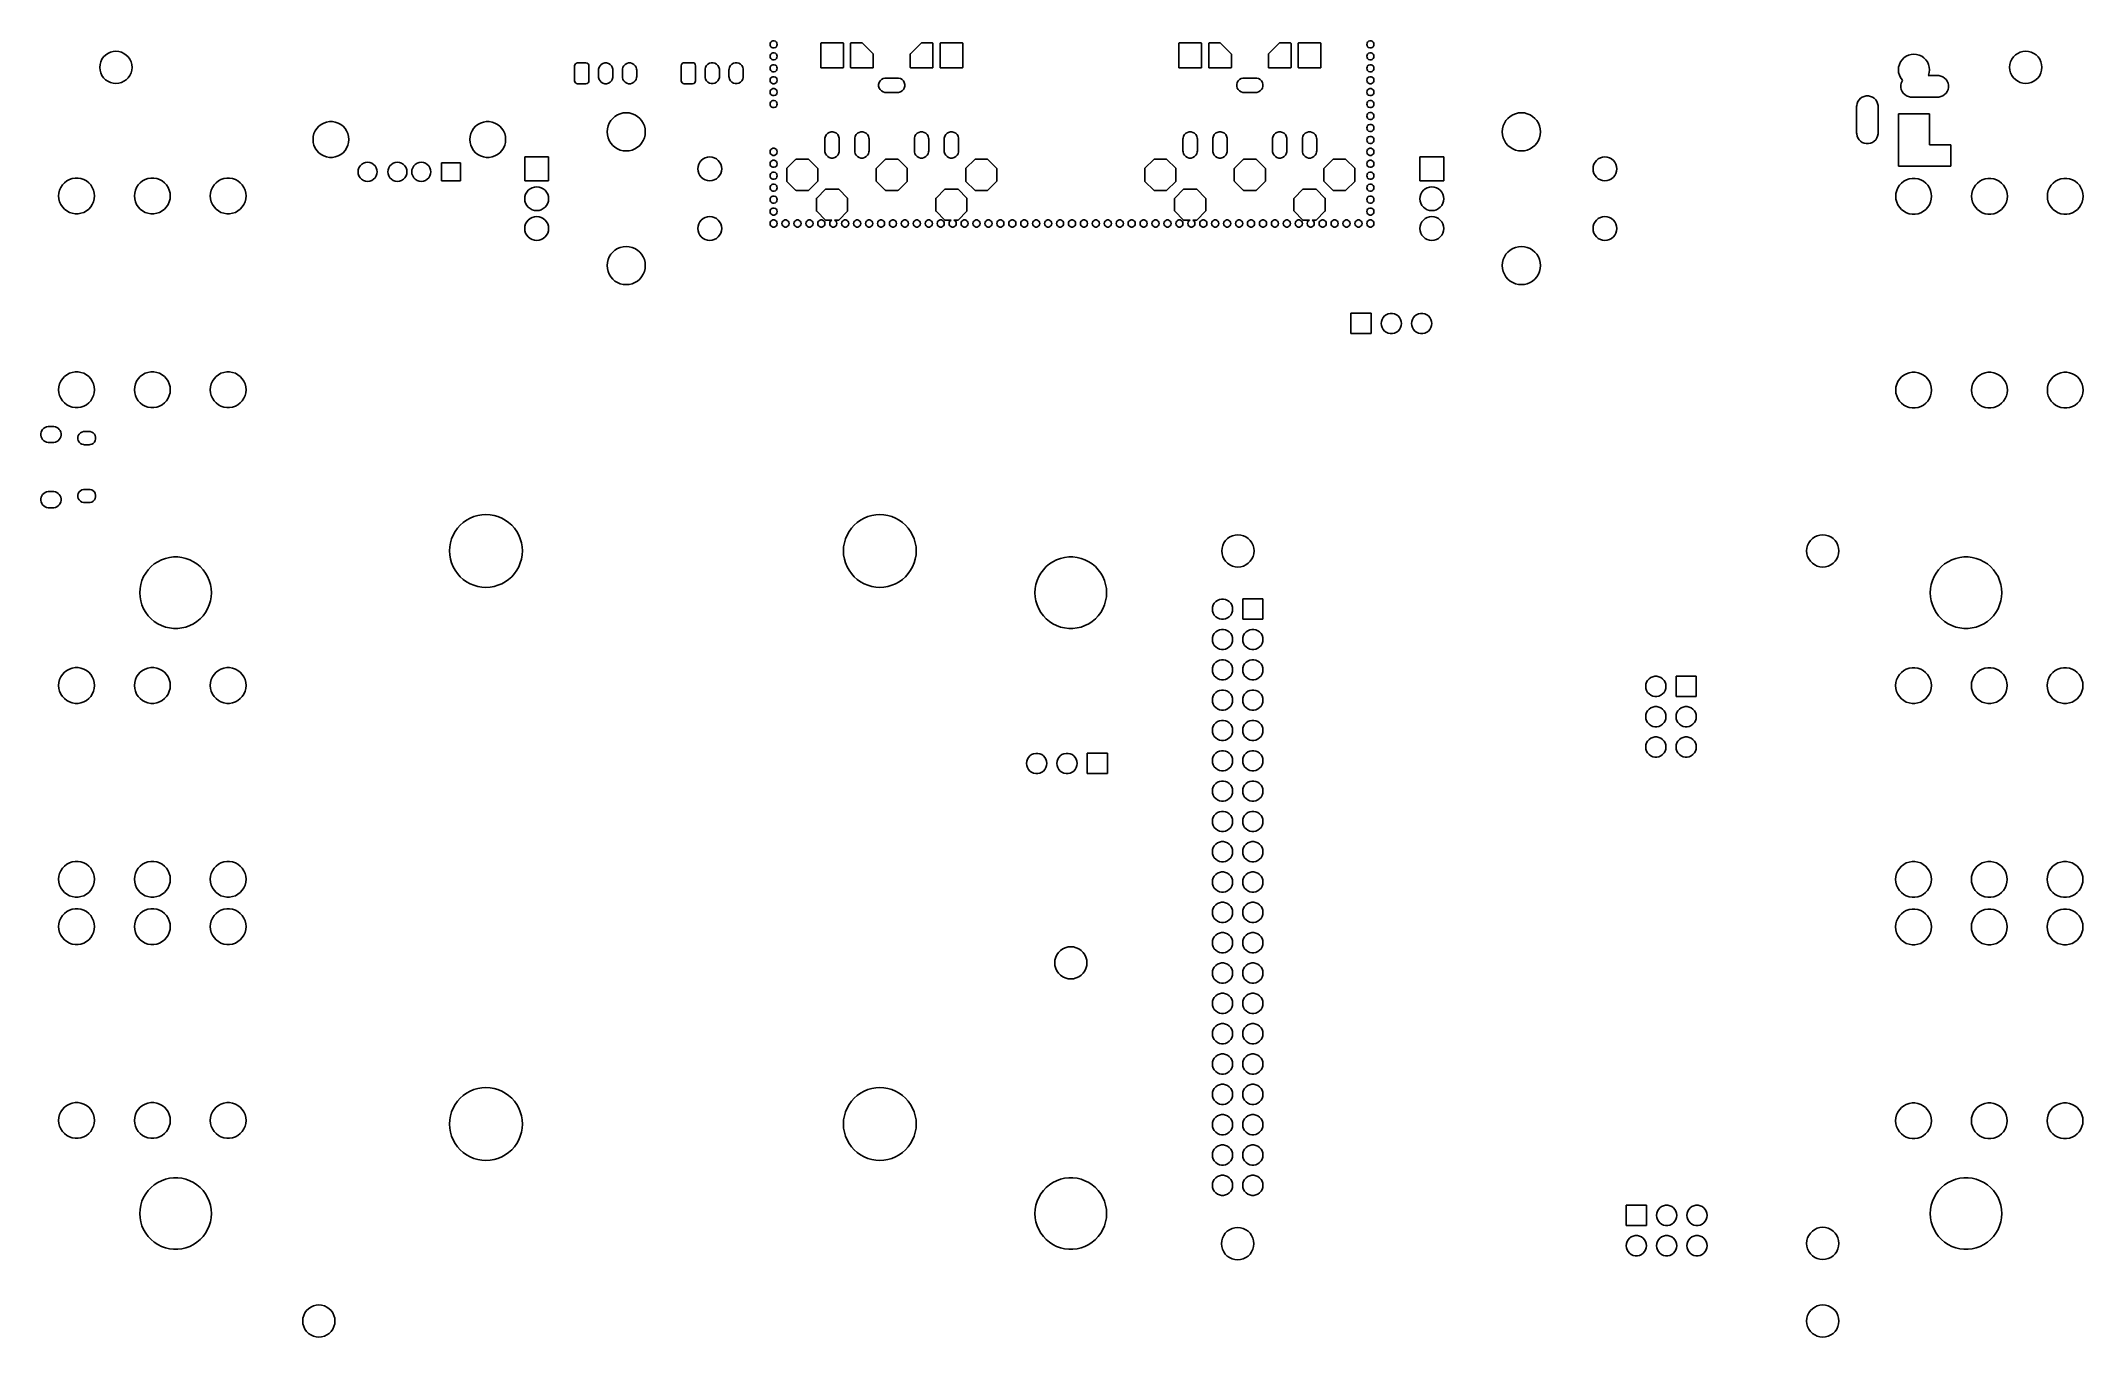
# Model space of a CAD drawing. Extents: x 0.74 to 7.47, y -5.09 to -0.82.
import ezdxf

# ---------------------------------------------------------------- set-up
doc = ezdxf.new("R2010")
doc.units = 0
doc.header["$MEASUREMENT"] = 0
doc.layers.add('BLACK', color=7, linetype='CONTINUOUS')

msp = doc.modelspace()

# ---------------------------------------------------------------- linework, layer by layer
at = {"layer": 'BLACK', "linetype": 'CONTINUOUS'}
for p, q in [((0.9382, -0.8789), (0.9435, -0.8713)), ((0.9435, -0.8713), (0.9501, -0.8648)), ((0.9501, -0.8648), (0.9577, -0.8595)), ((0.9577, -0.8595), (0.9661, -0.8556)), ((0.9661, -0.8556), (0.975, -0.8532)), ((0.975, -0.8532), (0.9843, -0.8524)), ((0.9843, -0.8524), (0.9935, -0.8532)), ((0.9935, -0.8532), (1.0024, -0.8556)), ((1.0024, -0.8556), (1.0108, -0.8595)), ((1.0108, -0.8595), (1.0184, -0.8648)), ((1.0184, -0.8648), (1.025, -0.8713)), ((1.025, -0.8713), (1.0303, -0.8789)), ((3.1417, -0.8297), (3.1424, -0.8257)), ((3.1424, -0.8338), (3.1417, -0.8297)), ((3.1417, -0.8691), (3.1424, -0.8651)), ((3.1424, -0.8731), (3.1417, -0.8691)), ((3.1424, -0.8257), (3.1445, -0.8221)), ((3.1445, -0.8373), (3.1424, -0.8338)), ((3.1424, -0.8651), (3.1445, -0.8615)), ((3.1445, -0.8767), (3.1424, -0.8731)), ((3.1445, -0.8221), (3.1476, -0.8195)), ((3.1476, -0.84), (3.1445, -0.8373)), ((3.1445, -0.8615), (3.1476, -0.8589)), ((3.1476, -0.8195), (3.1515, -0.8181)), ((3.1515, -0.8414), (3.1476, -0.84)), ((3.1476, -0.8589), (3.1515, -0.8575)), ((3.1515, -0.8181), (3.1556, -0.8181)), ((3.1556, -0.8414), (3.1515, -0.8414)), ((3.1515, -0.8575), (3.1556, -0.8575)), ((3.1556, -0.8181), (3.1594, -0.8195)), ((3.1594, -0.84), (3.1556, -0.8414)), ((3.1556, -0.8575), (3.1594, -0.8589)), ((3.1594, -0.8195), (3.1626, -0.8221)), ((3.1626, -0.8373), (3.1594, -0.84)), ((3.1594, -0.8589), (3.1626, -0.8615)), ((3.1626, -0.8221), (3.1646, -0.8257)), ((3.1646, -0.8338), (3.1626, -0.8373)), ((3.1626, -0.8615), (3.1646, -0.8651)), ((3.1646, -0.8731), (3.1626, -0.8767)), ((3.1646, -0.8257), (3.1654, -0.8297)), ((3.1654, -0.8297), (3.1646, -0.8338)), ((3.1646, -0.8651), (3.1654, -0.8691)), ((3.1654, -0.8691), (3.1646, -0.8731)), ((3.309, -0.8268), (3.3092, -0.826)), ((3.309, -0.9055), (3.309, -0.8268)), ((3.3092, -0.826), (3.3096, -0.8254)), ((3.3096, -0.8254), (3.3103, -0.8249)), ((3.3103, -0.8249), (3.311, -0.8248)), ((3.311, -0.8248), (3.3819, -0.8248)), ((3.3819, -0.8248), (3.3827, -0.8249)), ((3.3827, -0.8249), (3.3833, -0.8254)), ((3.3833, -0.8254), (3.3837, -0.826)), ((3.3837, -0.826), (3.3839, -0.8268)), ((3.3839, -0.8268), (3.3839, -0.9055)), ((3.4074, -0.8268), (3.4076, -0.826)), ((3.4074, -0.9055), (3.4074, -0.8268)), ((3.4076, -0.826), (3.408, -0.8254)), ((3.408, -0.8254), (3.4087, -0.8249)), ((3.4087, -0.8249), (3.4094, -0.8248)), ((3.4094, -0.8248), (3.4449, -0.8248)), ((3.4449, -0.8248), (3.4456, -0.8249)), ((3.4456, -0.8249), (3.4463, -0.8254)), ((3.4463, -0.8254), (3.4817, -0.8608)), ((3.4817, -0.8608), (3.4822, -0.8614)), ((3.4822, -0.8614), (3.4823, -0.8622)), ((3.4823, -0.8622), (3.4823, -0.9055)), ((3.6043, -0.8622), (3.6045, -0.8614)), ((3.6043, -0.9055), (3.6043, -0.8622)), ((3.6045, -0.8614), (3.6049, -0.8608)), ((3.6049, -0.8608), (3.6403, -0.8254)), ((3.6403, -0.8254), (3.641, -0.8249)), ((3.641, -0.8249), (3.6417, -0.8248)), ((3.6417, -0.8248), (3.6772, -0.8248)), ((3.6772, -0.8248), (3.6779, -0.8249)), ((3.6779, -0.8249), (3.6786, -0.8254)), ((3.6786, -0.8254), (3.679, -0.826)), ((3.679, -0.826), (3.6792, -0.8268)), ((3.6792, -0.8268), (3.6792, -0.9055)), ((3.7027, -0.8268), (3.7029, -0.826)), ((3.7027, -0.9055), (3.7027, -0.8268)), ((3.7029, -0.826), (3.7033, -0.8254)), ((3.7033, -0.8254), (3.704, -0.8249)), ((3.704, -0.8249), (3.7047, -0.8248)), ((3.7047, -0.8248), (3.7756, -0.8248)), ((3.7756, -0.8248), (3.7764, -0.8249)), ((3.7764, -0.8249), (3.777, -0.8254)), ((3.777, -0.8254), (3.7774, -0.826)), ((3.7774, -0.826), (3.7776, -0.8268)), ((3.7776, -0.8268), (3.7776, -0.9055)), ((4.4901, -0.8268), (4.4903, -0.826)), ((4.4901, -0.9055), (4.4901, -0.8268)), ((4.4903, -0.826), (4.4907, -0.8254)), ((4.4907, -0.8254), (4.4914, -0.8249)), ((4.4914, -0.8249), (4.4921, -0.8248)), ((4.4921, -0.8248), (4.563, -0.8248)), ((4.563, -0.8248), (4.5638, -0.8249)), ((4.5638, -0.8249), (4.5644, -0.8254)), ((4.5644, -0.8254), (4.5648, -0.826)), ((4.5648, -0.826), (4.565, -0.8268)), ((4.565, -0.8268), (4.565, -0.9055)), ((4.5886, -0.8268), (4.5887, -0.826)), ((4.5886, -0.9055), (4.5886, -0.8268)), ((4.5887, -0.826), (4.5891, -0.8254)), ((4.5891, -0.8254), (4.5898, -0.8249)), ((4.5898, -0.8249), (4.5906, -0.8248)), ((4.5906, -0.8248), (4.626, -0.8248)), ((4.626, -0.8248), (4.6267, -0.8249)), ((4.6267, -0.8249), (4.6274, -0.8254)), ((4.6274, -0.8254), (4.6628, -0.8608)), ((4.6628, -0.8608), (4.6633, -0.8614)), ((4.6633, -0.8614), (4.6634, -0.8622)), ((4.6634, -0.8622), (4.6634, -0.9055)), ((4.7854, -0.8622), (4.7856, -0.8614)), ((4.7854, -0.9055), (4.7854, -0.8622)), ((4.7856, -0.8614), (4.786, -0.8608)), ((4.786, -0.8608), (4.8214, -0.8254)), ((4.8214, -0.8254), (4.8221, -0.8249)), ((4.8221, -0.8249), (4.8228, -0.8248)), ((4.8228, -0.8248), (4.8583, -0.8248)), ((4.8583, -0.8248), (4.859, -0.8249)), ((4.859, -0.8249), (4.8597, -0.8254)), ((4.8597, -0.8254), (4.8601, -0.826)), ((4.8601, -0.826), (4.8603, -0.8268)), ((4.8603, -0.8268), (4.8603, -0.9055)), ((4.8838, -0.8268), (4.884, -0.826)), ((4.8838, -0.9055), (4.8838, -0.8268)), ((4.884, -0.826), (4.8844, -0.8254)), ((4.8844, -0.8254), (4.8851, -0.8249)), ((4.8851, -0.8249), (4.8858, -0.8248)), ((4.8858, -0.8248), (4.9567, -0.8248)), ((4.9567, -0.8248), (4.9575, -0.8249)), ((4.9575, -0.8249), (4.9581, -0.8254)), ((4.9581, -0.8254), (4.9585, -0.826)), ((4.9585, -0.826), (4.9587, -0.8268)), ((4.9587, -0.8268), (4.9587, -0.9055)), ((5.1102, -0.8297), (5.1109, -0.8257)), ((5.1109, -0.8338), (5.1102, -0.8297)), ((5.1102, -0.8691), (5.1109, -0.8651)), ((5.1109, -0.8731), (5.1102, -0.8691)), ((5.1109, -0.8257), (5.113, -0.8221)), ((5.113, -0.8373), (5.1109, -0.8338)), ((5.1109, -0.8651), (5.113, -0.8615)), ((5.113, -0.8767), (5.1109, -0.8731)), ((5.113, -0.8221), (5.1161, -0.8195)), ((5.1161, -0.84), (5.113, -0.8373)), ((5.113, -0.8615), (5.1161, -0.8589)), ((5.1161, -0.8195), (5.12, -0.8181)), ((5.12, -0.8414), (5.1161, -0.84)), ((5.1161, -0.8589), (5.12, -0.8575)), ((5.12, -0.8181), (5.1241, -0.8181)), ((5.1241, -0.8414), (5.12, -0.8414)), ((5.12, -0.8575), (5.1241, -0.8575)), ((5.1241, -0.8181), (5.128, -0.8195)), ((5.128, -0.84), (5.1241, -0.8414)), ((5.1241, -0.8575), (5.128, -0.8589)), ((5.128, -0.8195), (5.1311, -0.8221)), ((5.1311, -0.8373), (5.128, -0.84)), ((5.128, -0.8589), (5.1311, -0.8615)), ((5.1311, -0.8221), (5.1331, -0.8257)), ((5.1331, -0.8338), (5.1311, -0.8373)), ((5.1311, -0.8615), (5.1331, -0.8651)), ((5.1331, -0.8731), (5.1311, -0.8767)), ((5.1331, -0.8257), (5.1339, -0.8297)), ((5.1339, -0.8297), (5.1331, -0.8338)), ((5.1331, -0.8651), (5.1339, -0.8691)), ((5.1339, -0.8691), (5.1331, -0.8731)), ((6.8756, -0.8804), (6.882, -0.8741)), ((6.882, -0.8741), (6.8893, -0.869)), ((6.8893, -0.869), (6.8973, -0.8652)), ((6.8973, -0.8652), (6.906, -0.8629)), ((6.906, -0.8629), (6.9149, -0.8621)), ((6.9149, -0.8621), (6.9237, -0.8629)), ((6.9237, -0.8629), (6.9324, -0.8652)), ((6.9324, -0.8652), (6.9404, -0.869)), ((6.9404, -0.869), (6.9477, -0.8741)), ((6.9477, -0.8741), (6.9541, -0.8804)), ((7.2377, -0.8787), (7.243, -0.8711)), ((7.243, -0.8711), (7.2495, -0.8646)), ((7.2495, -0.8646), (7.2571, -0.8593)), ((7.2571, -0.8593), (7.2655, -0.8553)), ((7.2655, -0.8553), (7.2745, -0.8529)), ((7.2745, -0.8529), (7.2837, -0.8521)), ((7.2837, -0.8521), (7.2929, -0.8529)), ((7.2929, -0.8529), (7.3019, -0.8553)), ((7.3019, -0.8553), (7.3103, -0.8593)), ((7.3103, -0.8593), (7.3178, -0.8646)), ((7.3178, -0.8646), (7.3244, -0.8711)), ((7.3244, -0.8711), (7.3297, -0.8787)), ((0.9311, -0.9055), (0.9319, -0.8963)), ((0.9319, -0.9147), (0.9311, -0.9055)), ((0.9319, -0.8963), (0.9343, -0.8873)), ((0.9343, -0.9237), (0.9319, -0.9147)), ((0.9343, -0.8873), (0.9382, -0.8789)), ((0.9382, -0.9321), (0.9343, -0.9237)), ((0.9435, -0.9397), (0.9382, -0.9321)), ((0.9501, -0.9462), (0.9435, -0.9397)), ((1.025, -0.9397), (1.0184, -0.9462)), ((1.0303, -0.9321), (1.025, -0.9397)), ((1.0303, -0.8789), (1.0342, -0.8873)), ((1.0342, -0.9237), (1.0303, -0.9321)), ((1.0342, -0.8873), (1.0366, -0.8963)), ((1.0366, -0.9147), (1.0342, -0.9237)), ((1.0366, -0.8963), (1.0374, -0.9055)), ((1.0374, -0.9055), (1.0366, -0.9147)), ((2.4972, -0.9006), (2.498, -0.8968)), ((2.4972, -0.9498), (2.4972, -0.9006)), ((2.498, -0.8968), (2.5001, -0.8936)), ((2.5001, -0.8936), (2.5033, -0.8915)), ((2.5033, -0.8915), (2.5071, -0.8907)), ((2.5071, -0.8907), (2.5346, -0.8907)), ((2.5346, -0.8907), (2.5384, -0.8915)), ((2.5384, -0.8915), (2.5416, -0.8936)), ((2.5416, -0.8936), (2.5437, -0.8968)), ((2.5437, -0.8968), (2.5445, -0.9006)), ((2.5445, -0.9006), (2.5445, -0.9498)), ((2.576, -0.9144), (2.5762, -0.9113)), ((2.576, -0.936), (2.576, -0.9144)), ((2.5762, -0.9391), (2.576, -0.936)), ((2.5762, -0.9113), (2.5778, -0.9053)), ((2.5778, -0.9451), (2.5762, -0.9391)), ((2.5778, -0.9053), (2.5809, -0.9)), ((2.5809, -0.9), (2.5852, -0.8956)), ((2.5852, -0.8956), (2.5906, -0.8925)), ((2.5906, -0.8925), (2.5965, -0.891)), ((2.5965, -0.891), (2.6027, -0.891)), ((2.6027, -0.891), (2.6086, -0.8925)), ((2.6086, -0.8925), (2.614, -0.8956)), ((2.614, -0.8956), (2.6183, -0.9)), ((2.6183, -0.9), (2.6214, -0.9053)), ((2.6214, -0.9053), (2.623, -0.9113)), ((2.623, -0.9391), (2.6214, -0.9451)), ((2.623, -0.9113), (2.6232, -0.9144)), ((2.6232, -0.936), (2.623, -0.9391)), ((2.6232, -0.9144), (2.6232, -0.936)), ((2.6547, -0.9144), (2.6549, -0.9113)), ((2.6547, -0.936), (2.6547, -0.9144)), ((2.6549, -0.9391), (2.6547, -0.936)), ((2.6549, -0.9113), (2.6565, -0.9053)), ((2.6565, -0.9451), (2.6549, -0.9391)), ((2.6565, -0.9053), (2.6596, -0.9)), ((2.6596, -0.9), (2.664, -0.8956)), ((2.664, -0.8956), (2.6693, -0.8925)), ((2.6693, -0.8925), (2.6753, -0.891)), ((2.6753, -0.891), (2.6814, -0.891)), ((2.6814, -0.891), (2.6874, -0.8925)), ((2.6874, -0.8925), (2.6927, -0.8956)), ((2.6927, -0.8956), (2.6971, -0.9)), ((2.6971, -0.9), (2.7002, -0.9053)), ((2.7002, -0.9053), (2.7018, -0.9113)), ((2.7018, -0.9391), (2.7002, -0.9451)), ((2.7018, -0.9113), (2.702, -0.9144)), ((2.702, -0.936), (2.7018, -0.9391)), ((2.702, -0.9144), (2.702, -0.936)), ((2.8488, -0.9002), (2.8496, -0.8964)), ((2.8488, -0.9494), (2.8488, -0.9002)), ((2.8496, -0.8964), (2.8517, -0.8932)), ((2.8517, -0.8932), (2.8549, -0.8911)), ((2.8549, -0.8911), (2.8587, -0.8904)), ((2.8587, -0.8904), (2.8862, -0.8904)), ((2.8862, -0.8904), (2.89, -0.8911)), ((2.89, -0.8911), (2.8932, -0.8932)), ((2.8932, -0.8932), (2.8953, -0.8964)), ((2.8953, -0.8964), (2.8961, -0.9002)), ((2.8961, -0.9002), (2.8961, -0.9494)), ((2.9276, -0.914), (2.9278, -0.9109)), ((2.9276, -0.9356), (2.9276, -0.914)), ((2.9278, -0.9387), (2.9276, -0.9356)), ((2.9278, -0.9109), (2.9294, -0.9049)), ((2.9294, -0.9447), (2.9278, -0.9387)), ((2.9294, -0.9049), (2.9324, -0.8996)), ((2.9324, -0.8996), (2.9368, -0.8952)), ((2.9368, -0.8952), (2.9421, -0.8922)), ((2.9421, -0.8922), (2.9481, -0.8906)), ((2.9481, -0.8906), (2.9543, -0.8906)), ((2.9543, -0.8906), (2.9602, -0.8922)), ((2.9602, -0.8922), (2.9656, -0.8952)), ((2.9656, -0.8952), (2.9699, -0.8996)), ((2.9699, -0.8996), (2.973, -0.9049)), ((2.973, -0.9049), (2.9746, -0.9109)), ((2.9746, -0.9387), (2.973, -0.9447)), ((2.9746, -0.9109), (2.9748, -0.914)), ((2.9748, -0.9356), (2.9746, -0.9387)), ((2.9748, -0.914), (2.9748, -0.9356)), ((3.0063, -0.914), (3.0065, -0.9109)), ((3.0063, -0.9356), (3.0063, -0.914)), ((3.0065, -0.9387), (3.0063, -0.9356)), ((3.0065, -0.9109), (3.0081, -0.9049)), ((3.0081, -0.9447), (3.0065, -0.9387)), ((3.0081, -0.9049), (3.0112, -0.8996)), ((3.0112, -0.8996), (3.0155, -0.8952)), ((3.0155, -0.8952), (3.0209, -0.8922)), ((3.0209, -0.8922), (3.0268, -0.8906)), ((3.0268, -0.8906), (3.033, -0.8906)), ((3.033, -0.8906), (3.039, -0.8922)), ((3.039, -0.8922), (3.0443, -0.8952)), ((3.0443, -0.8952), (3.0487, -0.8996)), ((3.0487, -0.8996), (3.0517, -0.9049)), ((3.0517, -0.9049), (3.0533, -0.9109)), ((3.0533, -0.9387), (3.0517, -0.9447)), ((3.0533, -0.9109), (3.0535, -0.914)), ((3.0535, -0.9356), (3.0533, -0.9387)), ((3.0535, -0.914), (3.0535, -0.9356)), ((3.1417, -0.9085), (3.1424, -0.9044)), ((3.1424, -0.9125), (3.1417, -0.9085)), ((3.1424, -0.9044), (3.1445, -0.9009)), ((3.1445, -0.9161), (3.1424, -0.9125)), ((3.1424, -0.9438), (3.1445, -0.9402)), ((3.1476, -0.8793), (3.1445, -0.8767)), ((3.1445, -0.9009), (3.1476, -0.8982)), ((3.1476, -0.9187), (3.1445, -0.9161)), ((3.1445, -0.9402), (3.1476, -0.9376)), ((3.1515, -0.8807), (3.1476, -0.8793)), ((3.1476, -0.8982), (3.1515, -0.8968)), ((3.1515, -0.9201), (3.1476, -0.9187)), ((3.1476, -0.9376), (3.1515, -0.9362)), ((3.1556, -0.8807), (3.1515, -0.8807)), ((3.1515, -0.8968), (3.1556, -0.8968)), ((3.1556, -0.9201), (3.1515, -0.9201)), ((3.1515, -0.9362), (3.1556, -0.9362)), ((3.1594, -0.8793), (3.1556, -0.8807)), ((3.1556, -0.8968), (3.1594, -0.8982)), ((3.1594, -0.9187), (3.1556, -0.9201)), ((3.1556, -0.9362), (3.1594, -0.9376)), ((3.1626, -0.8767), (3.1594, -0.8793)), ((3.1594, -0.8982), (3.1626, -0.9009)), ((3.1626, -0.9161), (3.1594, -0.9187)), ((3.1594, -0.9376), (3.1626, -0.9402)), ((3.1626, -0.9009), (3.1646, -0.9044)), ((3.1646, -0.9125), (3.1626, -0.9161)), ((3.1626, -0.9402), (3.1646, -0.9438)), ((3.1646, -0.9044), (3.1654, -0.9085)), ((3.1654, -0.9085), (3.1646, -0.9125)), ((3.3092, -0.9063), (3.309, -0.9055)), ((3.3096, -0.9069), (3.3092, -0.9063)), ((3.3103, -0.9074), (3.3096, -0.9069)), ((3.311, -0.9075), (3.3103, -0.9074)), ((3.3819, -0.9075), (3.311, -0.9075)), ((3.3827, -0.9074), (3.3819, -0.9075)), ((3.3833, -0.9069), (3.3827, -0.9074)), ((3.3837, -0.9063), (3.3833, -0.9069)), ((3.3839, -0.9055), (3.3837, -0.9063)), ((3.4076, -0.9063), (3.4074, -0.9055)), ((3.408, -0.9069), (3.4076, -0.9063)), ((3.4087, -0.9074), (3.408, -0.9069)), ((3.4094, -0.9075), (3.4087, -0.9074)), ((3.4803, -0.9075), (3.4094, -0.9075)), ((3.4811, -0.9074), (3.4803, -0.9075)), ((3.4817, -0.9069), (3.4811, -0.9074)), ((3.4822, -0.9063), (3.4817, -0.9069)), ((3.4823, -0.9055), (3.4822, -0.9063)), ((3.509, -0.9458), (3.5144, -0.9427)), ((3.5144, -0.9427), (3.5203, -0.9411)), ((3.5203, -0.9411), (3.5234, -0.9409)), ((3.5234, -0.9409), (3.5628, -0.9409)), ((3.5628, -0.9409), (3.5659, -0.9411)), ((3.5659, -0.9411), (3.5718, -0.9427)), ((3.5718, -0.9427), (3.5772, -0.9458)), ((3.6045, -0.9063), (3.6043, -0.9055)), ((3.6049, -0.9069), (3.6045, -0.9063)), ((3.6055, -0.9074), (3.6049, -0.9069)), ((3.6063, -0.9075), (3.6055, -0.9074)), ((3.6772, -0.9075), (3.6063, -0.9075)), ((3.6779, -0.9074), (3.6772, -0.9075)), ((3.6786, -0.9069), (3.6779, -0.9074)), ((3.679, -0.9063), (3.6786, -0.9069)), ((3.6792, -0.9055), (3.679, -0.9063)), ((3.7029, -0.9063), (3.7027, -0.9055)), ((3.7033, -0.9069), (3.7029, -0.9063)), ((3.704, -0.9074), (3.7033, -0.9069)), ((3.7047, -0.9075), (3.704, -0.9074)), ((3.7756, -0.9075), (3.7047, -0.9075)), ((3.7764, -0.9074), (3.7756, -0.9075)), ((3.777, -0.9069), (3.7764, -0.9074)), ((3.7774, -0.9063), (3.777, -0.9069)), ((3.7776, -0.9055), (3.7774, -0.9063)), ((4.4903, -0.9063), (4.4901, -0.9055)), ((4.4907, -0.9069), (4.4903, -0.9063)), ((4.4914, -0.9074), (4.4907, -0.9069)), ((4.4921, -0.9075), (4.4914, -0.9074)), ((4.563, -0.9075), (4.4921, -0.9075)), ((4.5638, -0.9074), (4.563, -0.9075)), ((4.5644, -0.9069), (4.5638, -0.9074)), ((4.5648, -0.9063), (4.5644, -0.9069)), ((4.565, -0.9055), (4.5648, -0.9063)), ((4.5887, -0.9063), (4.5886, -0.9055)), ((4.5891, -0.9069), (4.5887, -0.9063)), ((4.5898, -0.9074), (4.5891, -0.9069)), ((4.5906, -0.9075), (4.5898, -0.9074)), ((4.6614, -0.9075), (4.5906, -0.9075)), ((4.6622, -0.9074), (4.6614, -0.9075)), ((4.6628, -0.9069), (4.6622, -0.9074)), ((4.6633, -0.9063), (4.6628, -0.9069)), ((4.6634, -0.9055), (4.6633, -0.9063)), ((4.6903, -0.9458), (4.6957, -0.9427)), ((4.6957, -0.9427), (4.7016, -0.9411)), ((4.7016, -0.9411), (4.7047, -0.9409)), ((4.7047, -0.9409), (4.7441, -0.9409)), ((4.7441, -0.9409), (4.7472, -0.9411)), ((4.7472, -0.9411), (4.7531, -0.9427)), ((4.7531, -0.9427), (4.7585, -0.9458)), ((4.7856, -0.9063), (4.7854, -0.9055)), ((4.786, -0.9069), (4.7856, -0.9063)), ((4.7866, -0.9074), (4.786, -0.9069)), ((4.7874, -0.9075), (4.7866, -0.9074)), ((4.8583, -0.9075), (4.7874, -0.9075)), ((4.859, -0.9074), (4.8583, -0.9075)), ((4.8597, -0.9069), (4.859, -0.9074)), ((4.8601, -0.9063), (4.8597, -0.9069)), ((4.8603, -0.9055), (4.8601, -0.9063)), ((4.884, -0.9063), (4.8838, -0.9055)), ((4.8844, -0.9069), (4.884, -0.9063)), ((4.8851, -0.9074), (4.8844, -0.9069)), ((4.8858, -0.9075), (4.8851, -0.9074)), ((4.9567, -0.9075), (4.8858, -0.9075)), ((4.9575, -0.9074), (4.9567, -0.9075)), ((4.9581, -0.9069), (4.9575, -0.9074)), ((4.9585, -0.9063), (4.9581, -0.9069)), ((4.9587, -0.9055), (4.9585, -0.9063)), ((5.1102, -0.9085), (5.1109, -0.9044)), ((5.1109, -0.9125), (5.1102, -0.9085)), ((5.1109, -0.9044), (5.113, -0.9009)), ((5.113, -0.9161), (5.1109, -0.9125)), ((5.1109, -0.9438), (5.113, -0.9402)), ((5.1161, -0.8793), (5.113, -0.8767)), ((5.113, -0.9009), (5.1161, -0.8982)), ((5.1161, -0.9187), (5.113, -0.9161)), ((5.113, -0.9402), (5.1161, -0.9376)), ((5.12, -0.8807), (5.1161, -0.8793)), ((5.1161, -0.8982), (5.12, -0.8968)), ((5.12, -0.9201), (5.1161, -0.9187)), ((5.1161, -0.9376), (5.12, -0.9362)), ((5.1241, -0.8807), (5.12, -0.8807)), ((5.12, -0.8968), (5.1241, -0.8968)), ((5.1241, -0.9201), (5.12, -0.9201)), ((5.12, -0.9362), (5.1241, -0.9362)), ((5.128, -0.8793), (5.1241, -0.8807)), ((5.1241, -0.8968), (5.128, -0.8982)), ((5.128, -0.9187), (5.1241, -0.9201)), ((5.1241, -0.9362), (5.128, -0.9376)), ((5.1311, -0.8767), (5.128, -0.8793)), ((5.128, -0.8982), (5.1311, -0.9009)), ((5.1311, -0.9161), (5.128, -0.9187)), ((5.128, -0.9376), (5.1311, -0.9402)), ((5.1311, -0.9009), (5.1331, -0.9044)), ((5.1331, -0.9125), (5.1311, -0.9161)), ((5.1311, -0.9402), (5.1331, -0.9438)), ((5.1331, -0.9044), (5.1339, -0.9085)), ((5.1339, -0.9085), (5.1331, -0.9125)), ((6.8637, -0.9133), (6.8644, -0.9044)), ((6.8644, -0.9222), (6.8637, -0.9133)), ((6.8644, -0.9044), (6.8668, -0.8958)), ((6.8668, -0.9308), (6.8644, -0.9222)), ((6.8668, -0.8958), (6.8705, -0.8877)), ((6.8705, -0.9389), (6.8668, -0.9308)), ((6.8705, -0.8877), (6.8756, -0.8804)), ((6.8756, -0.9462), (6.8705, -0.9389)), ((6.9541, -0.8804), (6.9592, -0.8877)), ((6.9592, -0.8877), (6.9629, -0.8958)), ((6.9629, -0.9308), (6.9621, -0.9326)), ((6.9621, -0.9326), (6.9936, -0.9326)), ((6.9629, -0.8958), (6.9653, -0.9044)), ((6.9653, -0.9222), (6.9629, -0.9308)), ((6.9653, -0.9044), (6.966, -0.9133)), ((6.966, -0.9133), (6.9653, -0.9222)), ((6.9936, -0.9326), (6.9971, -0.9328)), ((6.9971, -0.9328), (7.0039, -0.9341)), ((7.0039, -0.9341), (7.0103, -0.9368)), ((7.0103, -0.9368), (7.0161, -0.9407)), ((7.0161, -0.9407), (7.021, -0.9456)), ((7.2305, -0.9053), (7.2313, -0.8961)), ((7.2313, -0.9145), (7.2305, -0.9053)), ((7.2313, -0.8961), (7.2337, -0.8871)), ((7.2337, -0.9235), (7.2313, -0.9145)), ((7.2337, -0.8871), (7.2377, -0.8787)), ((7.2377, -0.9319), (7.2337, -0.9235)), ((7.243, -0.9395), (7.2377, -0.9319)), ((7.2495, -0.946), (7.243, -0.9395)), ((7.3244, -0.9395), (7.3178, -0.946)), ((7.3297, -0.9319), (7.3244, -0.9395)), ((7.3297, -0.8787), (7.3336, -0.8871)), ((7.3336, -0.9235), (7.3297, -0.9319)), ((7.3336, -0.8871), (7.336, -0.8961)), ((7.336, -0.9145), (7.3336, -0.9235)), ((7.336, -0.8961), (7.3368, -0.9053)), ((7.3368, -0.9053), (7.336, -0.9145)), ((0.9577, -0.9515), (0.9501, -0.9462)), ((0.9661, -0.9555), (0.9577, -0.9515)), ((0.975, -0.9579), (0.9661, -0.9555)), ((0.9843, -0.9587), (0.975, -0.9579)), ((0.9935, -0.9579), (0.9843, -0.9587)), ((1.0024, -0.9555), (0.9935, -0.9579)), ((1.0108, -0.9515), (1.0024, -0.9555)), ((1.0184, -0.9462), (1.0108, -0.9515)), ((2.498, -0.9536), (2.4972, -0.9498)), ((2.5001, -0.9568), (2.498, -0.9536)), ((2.5033, -0.9589), (2.5001, -0.9568)), ((2.5071, -0.9596), (2.5033, -0.9589)), ((2.5346, -0.9596), (2.5071, -0.9596)), ((2.5384, -0.9589), (2.5346, -0.9596)), ((2.5416, -0.9568), (2.5384, -0.9589)), ((2.5437, -0.9536), (2.5416, -0.9568)), ((2.5445, -0.9498), (2.5437, -0.9536)), ((2.5809, -0.9504), (2.5778, -0.9451)), ((2.5852, -0.9548), (2.5809, -0.9504)), ((2.5906, -0.9578), (2.5852, -0.9548)), ((2.5965, -0.9594), (2.5906, -0.9578)), ((2.6027, -0.9594), (2.5965, -0.9594)), ((2.6086, -0.9578), (2.6027, -0.9594)), ((2.614, -0.9548), (2.6086, -0.9578)), ((2.6183, -0.9504), (2.614, -0.9548)), ((2.6214, -0.9451), (2.6183, -0.9504)), ((2.6596, -0.9504), (2.6565, -0.9451)), ((2.664, -0.9548), (2.6596, -0.9504)), ((2.6693, -0.9578), (2.664, -0.9548)), ((2.6753, -0.9594), (2.6693, -0.9578)), ((2.6814, -0.9594), (2.6753, -0.9594)), ((2.6874, -0.9578), (2.6814, -0.9594)), ((2.6927, -0.9548), (2.6874, -0.9578)), ((2.6971, -0.9504), (2.6927, -0.9548)), ((2.7002, -0.9451), (2.6971, -0.9504)), ((2.8496, -0.9532), (2.8488, -0.9494)), ((2.8517, -0.9564), (2.8496, -0.9532)), ((2.8549, -0.9585), (2.8517, -0.9564)), ((2.8587, -0.9593), (2.8549, -0.9585)), ((2.8862, -0.9593), (2.8587, -0.9593)), ((2.89, -0.9585), (2.8862, -0.9593)), ((2.8932, -0.9564), (2.89, -0.9585)), ((2.8953, -0.9532), (2.8932, -0.9564)), ((2.8961, -0.9494), (2.8953, -0.9532)), ((2.9324, -0.95), (2.9294, -0.9447)), ((2.9368, -0.9544), (2.9324, -0.95)), ((2.9421, -0.9575), (2.9368, -0.9544)), ((2.9481, -0.959), (2.9421, -0.9575)), ((2.9543, -0.959), (2.9481, -0.959)), ((2.9602, -0.9575), (2.9543, -0.959)), ((2.9656, -0.9544), (2.9602, -0.9575)), ((2.9699, -0.95), (2.9656, -0.9544)), ((2.973, -0.9447), (2.9699, -0.95)), ((3.0112, -0.95), (3.0081, -0.9447)), ((3.0155, -0.9544), (3.0112, -0.95)), ((3.0209, -0.9575), (3.0155, -0.9544)), ((3.0268, -0.959), (3.0209, -0.9575)), ((3.033, -0.959), (3.0268, -0.959)), ((3.039, -0.9575), (3.033, -0.959)), ((3.0443, -0.9544), (3.039, -0.9575)), ((3.0487, -0.95), (3.0443, -0.9544)), ((3.0517, -0.9447), (3.0487, -0.95)), ((3.1417, -0.9478), (3.1424, -0.9438)), ((3.1424, -0.9519), (3.1417, -0.9478)), ((3.1417, -0.9872), (3.1424, -0.9832)), ((3.1424, -0.9912), (3.1417, -0.9872)), ((3.1445, -0.9554), (3.1424, -0.9519)), ((3.1424, -0.9832), (3.1445, -0.9796)), ((3.1445, -0.9948), (3.1424, -0.9912)), ((3.1476, -0.9581), (3.1445, -0.9554)), ((3.1445, -0.9796), (3.1476, -0.977)), ((3.1476, -0.9974), (3.1445, -0.9948)), ((3.1515, -0.9595), (3.1476, -0.9581)), ((3.1476, -0.977), (3.1515, -0.9756)), ((3.1515, -0.9988), (3.1476, -0.9974)), ((3.1556, -0.9595), (3.1515, -0.9595)), ((3.1515, -0.9756), (3.1556, -0.9756)), ((3.1556, -0.9988), (3.1515, -0.9988)), ((3.1594, -0.9581), (3.1556, -0.9595)), ((3.1556, -0.9756), (3.1594, -0.977)), ((3.1594, -0.9974), (3.1556, -0.9988)), ((3.1626, -0.9554), (3.1594, -0.9581)), ((3.1594, -0.977), (3.1626, -0.9796)), ((3.1626, -0.9948), (3.1594, -0.9974)), ((3.1646, -0.9519), (3.1626, -0.9554)), ((3.1626, -0.9796), (3.1646, -0.9832)), ((3.1646, -0.9912), (3.1626, -0.9948)), ((3.1646, -0.9438), (3.1654, -0.9478)), ((3.1654, -0.9478), (3.1646, -0.9519)), ((3.1646, -0.9832), (3.1654, -0.9872)), ((3.1654, -0.9872), (3.1646, -0.9912)), ((3.5, -0.9615), (3.5016, -0.9555)), ((3.5, -0.9677), (3.5, -0.9615)), ((3.5016, -0.9736), (3.5, -0.9677)), ((3.5016, -0.9555), (3.5047, -0.9502)), ((3.5047, -0.9789), (3.5016, -0.9736)), ((3.5047, -0.9502), (3.509, -0.9458)), ((3.509, -0.9833), (3.5047, -0.9789)), ((3.5144, -0.9864), (3.509, -0.9833)), ((3.5203, -0.988), (3.5144, -0.9864)), ((3.5234, -0.9882), (3.5203, -0.988)), ((3.5628, -0.9882), (3.5234, -0.9882)), ((3.5659, -0.988), (3.5628, -0.9882)), ((3.5718, -0.9864), (3.5659, -0.988)), ((3.5772, -0.9833), (3.5718, -0.9864)), ((3.5772, -0.9458), (3.5815, -0.9502)), ((3.5815, -0.9789), (3.5772, -0.9833)), ((3.5815, -0.9502), (3.5846, -0.9555)), ((3.5846, -0.9736), (3.5815, -0.9789)), ((3.5846, -0.9555), (3.5862, -0.9615)), ((3.5862, -0.9677), (3.5846, -0.9736)), ((3.5862, -0.9615), (3.5862, -0.9677)), ((4.6813, -0.9615), (4.6829, -0.9555)), ((4.6813, -0.9677), (4.6813, -0.9615)), ((4.6829, -0.9736), (4.6813, -0.9677)), ((4.6829, -0.9555), (4.686, -0.9502)), ((4.686, -0.9789), (4.6829, -0.9736)), ((4.686, -0.9502), (4.6903, -0.9458)), ((4.6903, -0.9833), (4.686, -0.9789)), ((4.6957, -0.9864), (4.6903, -0.9833)), ((4.7016, -0.988), (4.6957, -0.9864)), ((4.7047, -0.9882), (4.7016, -0.988)), ((4.7441, -0.9882), (4.7047, -0.9882)), ((4.7472, -0.988), (4.7441, -0.9882)), ((4.7531, -0.9864), (4.7472, -0.988)), ((4.7585, -0.9833), (4.7531, -0.9864)), ((4.7585, -0.9458), (4.7628, -0.9502)), ((4.7628, -0.9789), (4.7585, -0.9833)), ((4.7628, -0.9502), (4.7659, -0.9555)), ((4.7659, -0.9736), (4.7628, -0.9789)), ((4.7659, -0.9555), (4.7675, -0.9615)), ((4.7675, -0.9677), (4.7659, -0.9736)), ((4.7675, -0.9615), (4.7675, -0.9677)), ((5.1102, -0.9478), (5.1109, -0.9438)), ((5.1109, -0.9519), (5.1102, -0.9478)), ((5.1102, -0.9872), (5.1109, -0.9832)), ((5.1109, -0.9912), (5.1102, -0.9872)), ((5.113, -0.9554), (5.1109, -0.9519)), ((5.1109, -0.9832), (5.113, -0.9796)), ((5.113, -0.9948), (5.1109, -0.9912)), ((5.1161, -0.9581), (5.113, -0.9554)), ((5.113, -0.9796), (5.1161, -0.977)), ((5.1161, -0.9974), (5.113, -0.9948)), ((5.12, -0.9595), (5.1161, -0.9581)), ((5.1161, -0.977), (5.12, -0.9756)), ((5.12, -0.9988), (5.1161, -0.9974)), ((5.1241, -0.9595), (5.12, -0.9595)), ((5.12, -0.9756), (5.1241, -0.9756)), ((5.1241, -0.9988), (5.12, -0.9988)), ((5.128, -0.9581), (5.1241, -0.9595)), ((5.1241, -0.9756), (5.128, -0.977)), ((5.128, -0.9974), (5.1241, -0.9988)), ((5.1311, -0.9554), (5.128, -0.9581)), ((5.128, -0.977), (5.1311, -0.9796)), ((5.1311, -0.9948), (5.128, -0.9974)), ((5.1331, -0.9519), (5.1311, -0.9554)), ((5.1311, -0.9796), (5.1331, -0.9832)), ((5.1331, -0.9912), (5.1311, -0.9948)), ((5.1331, -0.9438), (5.1339, -0.9478)), ((5.1339, -0.9478), (5.1331, -0.9519)), ((5.1331, -0.9832), (5.1339, -0.9872)), ((5.1339, -0.9872), (5.1331, -0.9912)), ((6.7339, -1.0125), (6.7388, -1.0076)), ((6.7388, -1.0076), (6.7446, -1.0037)), ((6.7446, -1.0037), (6.751, -1.0011)), ((6.751, -1.0011), (6.7578, -0.9997)), ((6.7578, -0.9997), (6.7648, -0.9997)), ((6.7648, -0.9997), (6.7716, -1.0011)), ((6.7716, -1.0011), (6.778, -1.0037)), ((6.778, -1.0037), (6.7838, -1.0076)), ((6.7838, -1.0076), (6.7887, -1.0125)), ((6.8717, -0.9646), (6.8731, -0.9578)), ((6.8717, -0.9715), (6.8717, -0.9646)), ((6.8731, -0.9783), (6.8717, -0.9715)), ((6.8731, -0.9578), (6.8757, -0.9514)), ((6.8757, -0.9848), (6.8731, -0.9783)), ((6.8777, -0.9483), (6.8756, -0.9462)), ((6.8757, -0.9514), (6.8777, -0.9483)), ((6.8796, -0.9905), (6.8757, -0.9848)), ((6.8845, -0.9954), (6.8796, -0.9905)), ((6.8903, -0.9993), (6.8845, -0.9954)), ((6.8967, -1.002), (6.8903, -0.9993)), ((6.9035, -1.0033), (6.8967, -1.002)), ((6.907, -1.0035), (6.9035, -1.0033)), ((6.9936, -1.0035), (6.907, -1.0035)), ((6.9971, -1.0033), (6.9936, -1.0035)), ((7.0039, -1.002), (6.9971, -1.0033)), ((7.0103, -0.9993), (7.0039, -1.002)), ((7.0161, -0.9954), (7.0103, -0.9993)), ((7.021, -0.9905), (7.0161, -0.9954)), ((7.021, -0.9456), (7.0248, -0.9514)), ((7.0248, -0.9848), (7.021, -0.9905)), ((7.0248, -0.9514), (7.0275, -0.9578)), ((7.0275, -0.9783), (7.0248, -0.9848)), ((7.0275, -0.9578), (7.0289, -0.9646)), ((7.0289, -0.9715), (7.0275, -0.9783)), ((7.0289, -0.9646), (7.0289, -0.9715)), ((7.2571, -0.9513), (7.2495, -0.946)), ((7.2655, -0.9552), (7.2571, -0.9513)), ((7.2745, -0.9576), (7.2655, -0.9552)), ((7.2837, -0.9584), (7.2745, -0.9576)), ((7.2929, -0.9576), (7.2837, -0.9584)), ((7.3019, -0.9552), (7.2929, -0.9576)), ((7.3103, -0.9513), (7.3019, -0.9552)), ((7.3178, -0.946), (7.3103, -0.9513)), ((2.6164, -1.0811), (2.6228, -1.0736)), ((2.6228, -1.0736), (2.6303, -1.0671)), ((2.6303, -1.0671), (2.6387, -1.062)), ((2.6387, -1.062), (2.6479, -1.0582)), ((2.6479, -1.0582), (2.6575, -1.0559)), ((2.6575, -1.0559), (2.6673, -1.0551)), ((2.6673, -1.0551), (2.6772, -1.0559)), ((2.6772, -1.0559), (2.6868, -1.0582)), ((2.6868, -1.0582), (2.6959, -1.062)), ((2.6959, -1.062), (2.7043, -1.0671)), ((2.7043, -1.0671), (2.7119, -1.0736)), ((2.7119, -1.0736), (2.7183, -1.0811)), ((3.1417, -1.0266), (3.1424, -1.0225)), ((3.1424, -1.0306), (3.1417, -1.0266)), ((3.1424, -1.0225), (3.1445, -1.019)), ((3.1445, -1.0342), (3.1424, -1.0306)), ((3.1445, -1.019), (3.1476, -1.0163)), ((3.1476, -1.0368), (3.1445, -1.0342)), ((3.1476, -1.0163), (3.1515, -1.0149)), ((3.1515, -1.0382), (3.1476, -1.0368)), ((3.1515, -1.0149), (3.1556, -1.0149)), ((3.1556, -1.0382), (3.1515, -1.0382)), ((3.1556, -1.0149), (3.1594, -1.0163)), ((3.1594, -1.0368), (3.1556, -1.0382)), ((3.1594, -1.0163), (3.1626, -1.019)), ((3.1626, -1.0342), (3.1594, -1.0368)), ((3.1626, -1.019), (3.1646, -1.0225)), ((3.1646, -1.0306), (3.1626, -1.0342)), ((3.1646, -1.0225), (3.1654, -1.0266)), ((3.1654, -1.0266), (3.1646, -1.0306)), ((5.1102, -1.0266), (5.1109, -1.0225)), ((5.1109, -1.0306), (5.1102, -1.0266)), ((5.1102, -1.0659), (5.1109, -1.0619)), ((5.1109, -1.07), (5.1102, -1.0659)), ((5.1109, -1.0225), (5.113, -1.019)), ((5.113, -1.0342), (5.1109, -1.0306)), ((5.1109, -1.0619), (5.113, -1.0584)), ((5.113, -1.0735), (5.1109, -1.07)), ((5.113, -1.019), (5.1161, -1.0163)), ((5.1161, -1.0368), (5.113, -1.0342)), ((5.113, -1.0584), (5.1161, -1.0557)), ((5.1161, -1.0762), (5.113, -1.0735)), ((5.1161, -1.0163), (5.12, -1.0149)), ((5.12, -1.0382), (5.1161, -1.0368)), ((5.1161, -1.0557), (5.12, -1.0543)), ((5.12, -1.0776), (5.1161, -1.0762)), ((5.12, -1.0149), (5.1241, -1.0149)), ((5.1241, -1.0382), (5.12, -1.0382)), ((5.12, -1.0543), (5.1241, -1.0543)), ((5.1241, -1.0776), (5.12, -1.0776)), ((5.1241, -1.0149), (5.128, -1.0163)), ((5.128, -1.0368), (5.1241, -1.0382)), ((5.1241, -1.0543), (5.128, -1.0557)), ((5.128, -1.0762), (5.1241, -1.0776)), ((5.128, -1.0163), (5.1311, -1.019)), ((5.1311, -1.0342), (5.128, -1.0368)), ((5.128, -1.0557), (5.1311, -1.0584)), ((5.1311, -1.0735), (5.128, -1.0762)), ((5.1311, -1.019), (5.1331, -1.0225)), ((5.1331, -1.0306), (5.1311, -1.0342)), ((5.1311, -1.0584), (5.1331, -1.0619)), ((5.1331, -1.07), (5.1311, -1.0735)), ((5.1331, -1.0225), (5.1339, -1.0266)), ((5.1339, -1.0266), (5.1331, -1.0306)), ((5.1331, -1.0619), (5.1339, -1.0659)), ((5.1339, -1.0659), (5.1331, -1.07)), ((5.5691, -1.0811), (5.5755, -1.0736)), ((5.5755, -1.0736), (5.5831, -1.0671)), ((5.5831, -1.0671), (5.5915, -1.062)), ((5.5915, -1.062), (5.6006, -1.0582)), ((5.6006, -1.0582), (5.6102, -1.0559)), ((5.6102, -1.0559), (5.6201, -1.0551)), ((5.6201, -1.0551), (5.6299, -1.0559)), ((5.6299, -1.0559), (5.6395, -1.0582)), ((5.6395, -1.0582), (5.6487, -1.062)), ((5.6487, -1.062), (5.6571, -1.0671)), ((5.6571, -1.0671), (5.6646, -1.0736)), ((5.6646, -1.0736), (5.671, -1.0811)), ((6.7259, -1.035), (6.726, -1.0315)), ((6.7259, -1.1216), (6.7259, -1.035)), ((6.726, -1.0315), (6.7274, -1.0247)), ((6.7274, -1.0247), (6.7301, -1.0183)), ((6.7301, -1.0183), (6.7339, -1.0125)), ((6.7887, -1.0125), (6.7926, -1.0183)), ((6.7926, -1.0183), (6.7952, -1.0247)), ((6.7952, -1.0247), (6.7966, -1.0315)), ((6.7966, -1.0315), (6.7967, -1.035)), ((6.7967, -1.035), (6.7967, -1.1216)), ((6.8637, -1.1614), (6.8637, -1.059)), ((6.8637, -1.059), (6.966, -1.059)), ((6.966, -1.059), (6.966, -1.161)), ((1.6343, -1.1433), (1.6351, -1.1336)), ((1.6351, -1.153), (1.6343, -1.1433)), ((1.6351, -1.1336), (1.6375, -1.1241)), ((1.6375, -1.1241), (1.6414, -1.1152)), ((1.6414, -1.1152), (1.6467, -1.107)), ((1.6467, -1.107), (1.6533, -1.0999)), ((1.6533, -1.0999), (1.661, -1.0939)), ((1.661, -1.0939), (1.6696, -1.0892)), ((1.6696, -1.0892), (1.6788, -1.0861)), ((1.6788, -1.0861), (1.6884, -1.0845)), ((1.6884, -1.0845), (1.6982, -1.0845)), ((1.6982, -1.0845), (1.7078, -1.0861)), ((1.7078, -1.0861), (1.717, -1.0892)), ((1.717, -1.0892), (1.7256, -1.0939)), ((1.7256, -1.0939), (1.7333, -1.0999)), ((1.7333, -1.0999), (1.7399, -1.107)), ((1.7399, -1.107), (1.7452, -1.1152)), ((1.7452, -1.1152), (1.7492, -1.1241)), ((1.7492, -1.1241), (1.7516, -1.1336)), ((1.7516, -1.1336), (1.7524, -1.1433)), ((1.7524, -1.1433), (1.7516, -1.153)), ((2.1516, -1.1433), (2.1524, -1.1336)), ((2.1524, -1.153), (2.1516, -1.1433)), ((2.1524, -1.1336), (2.1548, -1.1241)), ((2.1548, -1.1241), (2.1587, -1.1152)), ((2.1587, -1.1152), (2.164, -1.107)), ((2.164, -1.107), (2.1706, -1.0999)), ((2.1706, -1.0999), (2.1783, -1.0939)), ((2.1783, -1.0939), (2.1869, -1.0892)), ((2.1869, -1.0892), (2.1961, -1.0861)), ((2.1961, -1.0861), (2.2058, -1.0845)), ((2.2058, -1.0845), (2.2155, -1.0845)), ((2.2155, -1.0845), (2.2251, -1.0861)), ((2.2251, -1.0861), (2.2344, -1.0892)), ((2.2344, -1.0892), (2.2429, -1.0939)), ((2.2429, -1.0939), (2.2506, -1.0999)), ((2.2506, -1.0999), (2.2572, -1.107)), ((2.2572, -1.107), (2.2626, -1.1152)), ((2.2626, -1.1152), (2.2665, -1.1241)), ((2.2665, -1.1241), (2.2689, -1.1336)), ((2.2689, -1.1336), (2.2697, -1.1433)), ((2.2697, -1.1433), (2.2689, -1.153)), ((2.6043, -1.1181), (2.6051, -1.1083)), ((2.6051, -1.128), (2.6043, -1.1181)), ((2.6051, -1.1083), (2.6074, -1.0986)), ((2.6074, -1.1376), (2.6051, -1.128)), ((2.6074, -1.0986), (2.6112, -1.0895)), ((2.6112, -1.1467), (2.6074, -1.1376)), ((2.6112, -1.0895), (2.6164, -1.0811)), ((2.7183, -1.0811), (2.7234, -1.0895)), ((2.7234, -1.0895), (2.7272, -1.0986)), ((2.7272, -1.1376), (2.7234, -1.1467)), ((2.7272, -1.0986), (2.7295, -1.1083)), ((2.7295, -1.128), (2.7272, -1.1376)), ((2.7295, -1.1083), (2.7303, -1.1181)), ((2.7303, -1.1181), (2.7295, -1.128)), ((3.3226, -1.1417), (3.3228, -1.1386)), ((3.3226, -1.1811), (3.3226, -1.1417)), ((3.3228, -1.1386), (3.3244, -1.1327)), ((3.3244, -1.1327), (3.3275, -1.1274)), ((3.3275, -1.1274), (3.3319, -1.123)), ((3.3319, -1.123), (3.3372, -1.1199)), ((3.3372, -1.1199), (3.3432, -1.1183)), ((3.3432, -1.1183), (3.3493, -1.1183)), ((3.3493, -1.1183), (3.3553, -1.1199)), ((3.3553, -1.1199), (3.3606, -1.123)), ((3.3606, -1.123), (3.365, -1.1274)), ((3.365, -1.1274), (3.3681, -1.1327)), ((3.3681, -1.1327), (3.3697, -1.1386)), ((3.3697, -1.1386), (3.3699, -1.1417)), ((3.3699, -1.1417), (3.3699, -1.1811)), ((3.421, -1.1417), (3.4212, -1.1386)), ((3.421, -1.1811), (3.421, -1.1417)), ((3.4212, -1.1386), (3.4228, -1.1327)), ((3.4228, -1.1327), (3.4259, -1.1274)), ((3.4259, -1.1274), (3.4303, -1.123)), ((3.4303, -1.123), (3.4356, -1.1199)), ((3.4356, -1.1199), (3.4416, -1.1183)), ((3.4416, -1.1183), (3.4477, -1.1183)), ((3.4477, -1.1183), (3.4537, -1.1199)), ((3.4537, -1.1199), (3.459, -1.123)), ((3.459, -1.123), (3.4634, -1.1274)), ((3.4634, -1.1274), (3.4665, -1.1327)), ((3.4665, -1.1327), (3.4681, -1.1386)), ((3.4681, -1.1386), (3.4683, -1.1417)), ((3.4683, -1.1417), (3.4683, -1.1811)), ((3.6179, -1.1417), (3.6181, -1.1386)), ((3.6179, -1.1811), (3.6179, -1.1417)), ((3.6181, -1.1386), (3.6197, -1.1327)), ((3.6197, -1.1327), (3.6228, -1.1274)), ((3.6228, -1.1274), (3.6271, -1.123)), ((3.6271, -1.123), (3.6325, -1.1199)), ((3.6325, -1.1199), (3.6384, -1.1183)), ((3.6384, -1.1183), (3.6446, -1.1183)), ((3.6446, -1.1183), (3.6506, -1.1199)), ((3.6506, -1.1199), (3.6559, -1.123)), ((3.6559, -1.123), (3.6603, -1.1274)), ((3.6603, -1.1274), (3.6633, -1.1327)), ((3.6633, -1.1327), (3.6649, -1.1386)), ((3.6649, -1.1386), (3.6651, -1.1417)), ((3.6651, -1.1417), (3.6651, -1.1811)), ((3.7163, -1.1417), (3.7165, -1.1386)), ((3.7163, -1.1811), (3.7163, -1.1417)), ((3.7165, -1.1386), (3.7181, -1.1327)), ((3.7181, -1.1327), (3.7212, -1.1274)), ((3.7212, -1.1274), (3.7256, -1.123)), ((3.7256, -1.123), (3.7309, -1.1199)), ((3.7309, -1.1199), (3.7369, -1.1183)), ((3.7369, -1.1183), (3.743, -1.1183)), ((3.743, -1.1183), (3.749, -1.1199)), ((3.749, -1.1199), (3.7543, -1.123)), ((3.7543, -1.123), (3.7587, -1.1274)), ((3.7587, -1.1274), (3.7618, -1.1327)), ((3.7618, -1.1327), (3.7634, -1.1386)), ((3.7634, -1.1386), (3.7636, -1.1417)), ((3.7636, -1.1417), (3.7636, -1.1811)), ((4.5039, -1.1417), (4.5041, -1.1386)), ((4.5039, -1.1811), (4.5039, -1.1417)), ((4.5041, -1.1386), (4.5057, -1.1327)), ((4.5057, -1.1327), (4.5088, -1.1274)), ((4.5088, -1.1274), (4.5132, -1.123)), ((4.5132, -1.123), (4.5185, -1.1199)), ((4.5185, -1.1199), (4.5245, -1.1183)), ((4.5245, -1.1183), (4.5306, -1.1183)), ((4.5306, -1.1183), (4.5366, -1.1199)), ((4.5366, -1.1199), (4.5419, -1.123)), ((4.5419, -1.123), (4.5463, -1.1274)), ((4.5463, -1.1274), (4.5494, -1.1327)), ((4.5494, -1.1327), (4.551, -1.1386)), ((4.551, -1.1386), (4.5512, -1.1417)), ((4.5512, -1.1417), (4.5512, -1.1811)), ((4.6024, -1.1417), (4.6026, -1.1386)), ((4.6024, -1.1811), (4.6024, -1.1417)), ((4.6026, -1.1386), (4.6042, -1.1327)), ((4.6042, -1.1327), (4.6072, -1.1274)), ((4.6072, -1.1274), (4.6116, -1.123)), ((4.6116, -1.123), (4.6169, -1.1199)), ((4.6169, -1.1199), (4.6229, -1.1183)), ((4.6229, -1.1183), (4.6291, -1.1183)), ((4.6291, -1.1183), (4.635, -1.1199)), ((4.635, -1.1199), (4.6404, -1.123)), ((4.6404, -1.123), (4.6447, -1.1274)), ((4.6447, -1.1274), (4.6478, -1.1327)), ((4.6478, -1.1327), (4.6494, -1.1386)), ((4.6494, -1.1386), (4.6496, -1.1417)), ((4.6496, -1.1417), (4.6496, -1.1811)), ((4.7992, -1.1417), (4.7994, -1.1386)), ((4.7992, -1.1811), (4.7992, -1.1417)), ((4.7994, -1.1386), (4.801, -1.1327)), ((4.801, -1.1327), (4.8041, -1.1274)), ((4.8041, -1.1274), (4.8085, -1.123)), ((4.8085, -1.123), (4.8138, -1.1199)), ((4.8138, -1.1199), (4.8198, -1.1183)), ((4.8198, -1.1183), (4.8259, -1.1183)), ((4.8259, -1.1183), (4.8319, -1.1199)), ((4.8319, -1.1199), (4.8372, -1.123)), ((4.8372, -1.123), (4.8416, -1.1274)), ((4.8416, -1.1274), (4.8447, -1.1327)), ((4.8447, -1.1327), (4.8463, -1.1386)), ((4.8463, -1.1386), (4.8465, -1.1417)), ((4.8465, -1.1417), (4.8465, -1.1811)), ((4.8976, -1.1417), (4.8978, -1.1386)), ((4.8976, -1.1811), (4.8976, -1.1417)), ((4.8978, -1.1386), (4.8994, -1.1327)), ((4.8994, -1.1327), (4.9025, -1.1274)), ((4.9025, -1.1274), (4.9069, -1.123)), ((4.9069, -1.123), (4.9122, -1.1199)), ((4.9122, -1.1199), (4.9182, -1.1183)), ((4.9182, -1.1183), (4.9243, -1.1183)), ((4.9243, -1.1183), (4.9303, -1.1199)), ((4.9303, -1.1199), (4.9356, -1.123)), ((4.9356, -1.123), (4.94, -1.1274)), ((4.94, -1.1274), (4.9431, -1.1327)), ((4.9431, -1.1327), (4.9447, -1.1386)), ((4.9447, -1.1386), (4.9449, -1.1417)), ((4.9449, -1.1417), (4.9449, -1.1811)), ((5.1102, -1.1053), (5.1109, -1.1013)), ((5.1109, -1.1094), (5.1102, -1.1053)), ((5.1102, -1.1447), (5.1109, -1.1406)), ((5.1109, -1.1487), (5.1102, -1.1447)), ((5.1109, -1.1013), (5.113, -1.0977)), ((5.113, -1.1129), (5.1109, -1.1094)), ((5.1109, -1.1406), (5.113, -1.1371)), ((5.113, -1.0977), (5.1161, -1.0951)), ((5.1161, -1.1155), (5.113, -1.1129)), ((5.113, -1.1371), (5.1161, -1.1345)), ((5.1161, -1.0951), (5.12, -1.0937)), ((5.12, -1.1169), (5.1161, -1.1155)), ((5.1161, -1.1345), (5.12, -1.1331)), ((5.12, -1.0937), (5.1241, -1.0937)), ((5.1241, -1.1169), (5.12, -1.1169)), ((5.12, -1.1331), (5.1241, -1.1331)), ((5.1241, -1.0937), (5.128, -1.0951)), ((5.128, -1.1155), (5.1241, -1.1169)), ((5.1241, -1.1331), (5.128, -1.1345)), ((5.128, -1.0951), (5.1311, -1.0977)), ((5.1311, -1.1129), (5.128, -1.1155)), ((5.128, -1.1345), (5.1311, -1.1371)), ((5.1311, -1.0977), (5.1331, -1.1013)), ((5.1331, -1.1094), (5.1311, -1.1129)), ((5.1311, -1.1371), (5.1331, -1.1406)), ((5.1331, -1.1013), (5.1339, -1.1053)), ((5.1339, -1.1053), (5.1331, -1.1094)), ((5.1331, -1.1406), (5.1339, -1.1447)), ((5.1339, -1.1447), (5.1331, -1.1487)), ((5.5571, -1.1181), (5.5579, -1.1083)), ((5.5579, -1.128), (5.5571, -1.1181)), ((5.5579, -1.1083), (5.5602, -1.0986)), ((5.5602, -1.1376), (5.5579, -1.128)), ((5.5602, -1.0986), (5.564, -1.0895)), ((5.564, -1.1467), (5.5602, -1.1376)), ((5.564, -1.0895), (5.5691, -1.0811)), ((5.671, -1.0811), (5.6762, -1.0895)), ((5.6762, -1.0895), (5.68, -1.0986)), ((5.68, -1.1376), (5.6762, -1.1467)), ((5.68, -1.0986), (5.6823, -1.1083)), ((5.6823, -1.128), (5.68, -1.1376)), ((5.6823, -1.1083), (5.6831, -1.1181)), ((5.6831, -1.1181), (5.6823, -1.128)), ((6.726, -1.1251), (6.7259, -1.1216)), ((6.7274, -1.1319), (6.726, -1.1251)), ((6.7301, -1.1383), (6.7274, -1.1319)), ((6.7339, -1.1441), (6.7301, -1.1383)), ((6.7388, -1.149), (6.7339, -1.1441)), ((6.7887, -1.1441), (6.7838, -1.149)), ((6.7926, -1.1383), (6.7887, -1.1441)), ((6.7952, -1.1319), (6.7926, -1.1383)), ((6.7966, -1.1251), (6.7952, -1.1319)), ((6.7967, -1.1216), (6.7966, -1.1251)), ((1.6375, -1.1625), (1.6351, -1.153)), ((1.6414, -1.1714), (1.6375, -1.1625)), ((1.6467, -1.1796), (1.6414, -1.1714)), ((1.6533, -1.1868), (1.6467, -1.1796)), ((1.661, -1.1927), (1.6533, -1.1868)), ((1.6696, -1.1974), (1.661, -1.1927)), ((1.6788, -1.2006), (1.6696, -1.1974)), ((1.6884, -1.2022), (1.6788, -1.2006)), ((1.6982, -1.2022), (1.6884, -1.2022)), ((1.7078, -1.2006), (1.6982, -1.2022)), ((1.717, -1.1974), (1.7078, -1.2006)), ((1.7256, -1.1927), (1.717, -1.1974)), ((1.7333, -1.1868), (1.7256, -1.1927)), ((1.7399, -1.1796), (1.7333, -1.1868)), ((1.7452, -1.1714), (1.7399, -1.1796)), ((1.7492, -1.1625), (1.7452, -1.1714)), ((1.7516, -1.153), (1.7492, -1.1625)), ((2.1548, -1.1625), (2.1524, -1.153)), ((2.1587, -1.1714), (2.1548, -1.1625)), ((2.164, -1.1796), (2.1587, -1.1714)), ((2.1706, -1.1868), (2.164, -1.1796)), ((2.1783, -1.1927), (2.1706, -1.1868)), ((2.1869, -1.1974), (2.1783, -1.1927)), ((2.1961, -1.2006), (2.1869, -1.1974)), ((2.2058, -1.2022), (2.1961, -1.2006)), ((2.2155, -1.2022), (2.2058, -1.2022)), ((2.2251, -1.2006), (2.2155, -1.2022)), ((2.2344, -1.1974), (2.2251, -1.2006)), ((2.2429, -1.1927), (2.2344, -1.1974)), ((2.2506, -1.1868), (2.2429, -1.1927)), ((2.2572, -1.1796), (2.2506, -1.1868)), ((2.2626, -1.1714), (2.2572, -1.1796)), ((2.2665, -1.1625), (2.2626, -1.1714)), ((2.2689, -1.153), (2.2665, -1.1625)), ((2.3327, -1.2795), (2.3327, -1.2008)), ((2.3327, -1.2008), (2.4114, -1.2008)), ((2.4114, -1.2008), (2.4114, -1.2795)), ((2.6164, -1.1551), (2.6112, -1.1467)), ((2.6228, -1.1627), (2.6164, -1.1551)), ((2.6303, -1.1691), (2.6228, -1.1627)), ((2.6387, -1.1742), (2.6303, -1.1691)), ((2.6479, -1.178), (2.6387, -1.1742)), ((2.6575, -1.1803), (2.6479, -1.178)), ((2.6673, -1.1811), (2.6575, -1.1803)), ((2.6772, -1.1803), (2.6673, -1.1811)), ((2.6868, -1.178), (2.6772, -1.1803)), ((2.6959, -1.1742), (2.6868, -1.178)), ((2.7043, -1.1691), (2.6959, -1.1742)), ((2.7119, -1.1627), (2.7043, -1.1691)), ((2.7183, -1.1551), (2.7119, -1.1627)), ((2.7234, -1.1467), (2.7183, -1.1551)), ((2.9102, -1.2183), (2.9151, -1.2123)), ((2.9151, -1.2123), (2.921, -1.2074)), ((2.921, -1.2074), (2.9278, -1.2038)), ((2.9278, -1.2038), (2.9352, -1.2015)), ((2.9352, -1.2015), (2.9429, -1.2008)), ((2.9429, -1.2008), (2.9506, -1.2015)), ((2.9506, -1.2015), (2.958, -1.2038)), ((2.958, -1.2038), (2.9648, -1.2074)), ((2.9648, -1.2074), (2.9708, -1.2123)), ((2.9708, -1.2123), (2.9756, -1.2183)), ((3.1417, -1.1841), (3.1424, -1.18)), ((3.1424, -1.1881), (3.1417, -1.1841)), ((3.1424, -1.18), (3.1445, -1.1765)), ((3.1445, -1.1916), (3.1424, -1.1881)), ((3.1445, -1.1765), (3.1476, -1.1738)), ((3.1476, -1.1943), (3.1445, -1.1916)), ((3.1476, -1.1738), (3.1515, -1.1724)), ((3.1515, -1.1957), (3.1476, -1.1943)), ((3.1476, -1.2132), (3.1515, -1.2118)), ((3.1515, -1.1724), (3.1556, -1.1724)), ((3.1556, -1.1957), (3.1515, -1.1957)), ((3.1515, -1.2118), (3.1556, -1.2118)), ((3.1556, -1.1724), (3.1594, -1.1738)), ((3.1594, -1.1943), (3.1556, -1.1957)), ((3.1556, -1.2118), (3.1594, -1.2132)), ((3.1594, -1.1738), (3.1626, -1.1765)), ((3.1626, -1.1916), (3.1594, -1.1943)), ((3.1626, -1.1765), (3.1646, -1.18)), ((3.1646, -1.1881), (3.1626, -1.1916)), ((3.1646, -1.18), (3.1654, -1.1841)), ((3.1654, -1.1841), (3.1646, -1.1881)), ((3.1974, -1.238), (3.2262, -1.2092)), ((3.2262, -1.2092), (3.2269, -1.2088)), ((3.2269, -1.2088), (3.2276, -1.2086)), ((3.2276, -1.2086), (3.2684, -1.2086)), ((3.2684, -1.2086), (3.2692, -1.2088)), ((3.2692, -1.2088), (3.2698, -1.2092)), ((3.2698, -1.2092), (3.2987, -1.238)), ((3.3228, -1.1842), (3.3226, -1.1811)), ((3.3244, -1.1901), (3.3228, -1.1842)), ((3.3275, -1.1955), (3.3244, -1.1901)), ((3.3319, -1.1998), (3.3275, -1.1955)), ((3.3372, -1.2029), (3.3319, -1.1998)), ((3.3432, -1.2045), (3.3372, -1.2029)), ((3.3493, -1.2045), (3.3432, -1.2045)), ((3.3553, -1.2029), (3.3493, -1.2045)), ((3.3606, -1.1998), (3.3553, -1.2029)), ((3.365, -1.1955), (3.3606, -1.1998)), ((3.3681, -1.1901), (3.365, -1.1955)), ((3.3697, -1.1842), (3.3681, -1.1901)), ((3.3699, -1.1811), (3.3697, -1.1842)), ((3.4212, -1.1842), (3.421, -1.1811)), ((3.4228, -1.1901), (3.4212, -1.1842)), ((3.4259, -1.1955), (3.4228, -1.1901)), ((3.4303, -1.1998), (3.4259, -1.1955)), ((3.4356, -1.2029), (3.4303, -1.1998)), ((3.4416, -1.2045), (3.4356, -1.2029)), ((3.4477, -1.2045), (3.4416, -1.2045)), ((3.4537, -1.2029), (3.4477, -1.2045)), ((3.459, -1.1998), (3.4537, -1.2029)), ((3.4634, -1.1955), (3.459, -1.1998)), ((3.4665, -1.1901), (3.4634, -1.1955)), ((3.4681, -1.1842), (3.4665, -1.1901)), ((3.4683, -1.1811), (3.4681, -1.1842)), ((3.4927, -1.238), (3.5215, -1.2092)), ((3.5215, -1.2092), (3.5222, -1.2088)), ((3.5222, -1.2088), (3.5229, -1.2086)), ((3.5229, -1.2086), (3.5637, -1.2086)), ((3.5637, -1.2086), (3.5645, -1.2088)), ((3.5645, -1.2088), (3.5651, -1.2092)), ((3.5651, -1.2092), (3.5939, -1.238)), ((3.6181, -1.1842), (3.6179, -1.1811)), ((3.6197, -1.1901), (3.6181, -1.1842)), ((3.6228, -1.1955), (3.6197, -1.1901)), ((3.6271, -1.1998), (3.6228, -1.1955)), ((3.6325, -1.2029), (3.6271, -1.1998)), ((3.6384, -1.2045), (3.6325, -1.2029)), ((3.6446, -1.2045), (3.6384, -1.2045)), ((3.6506, -1.2029), (3.6446, -1.2045)), ((3.6559, -1.1998), (3.6506, -1.2029)), ((3.6603, -1.1955), (3.6559, -1.1998)), ((3.6633, -1.1901), (3.6603, -1.1955)), ((3.6649, -1.1842), (3.6633, -1.1901)), ((3.6651, -1.1811), (3.6649, -1.1842)), ((3.7165, -1.1842), (3.7163, -1.1811)), ((3.7181, -1.1901), (3.7165, -1.1842)), ((3.7212, -1.1955), (3.7181, -1.1901)), ((3.7256, -1.1998), (3.7212, -1.1955)), ((3.7309, -1.2029), (3.7256, -1.1998)), ((3.7369, -1.2045), (3.7309, -1.2029)), ((3.743, -1.2045), (3.7369, -1.2045)), ((3.749, -1.2029), (3.743, -1.2045)), ((3.7543, -1.1998), (3.749, -1.2029)), ((3.7587, -1.1955), (3.7543, -1.1998)), ((3.7618, -1.1901), (3.7587, -1.1955)), ((3.7634, -1.1842), (3.7618, -1.1901)), ((3.7636, -1.1811), (3.7634, -1.1842)), ((3.788, -1.238), (3.8168, -1.2092)), ((3.8168, -1.2092), (3.8174, -1.2088)), ((3.8174, -1.2088), (3.8182, -1.2086)), ((3.8182, -1.2086), (3.859, -1.2086)), ((3.859, -1.2086), (3.8597, -1.2088)), ((3.8597, -1.2088), (3.8604, -1.2092)), ((3.8604, -1.2092), (3.8892, -1.238)), ((4.3785, -1.238), (4.4073, -1.2092)), ((4.4073, -1.2092), (4.408, -1.2088)), ((4.408, -1.2088), (4.4087, -1.2086)), ((4.4087, -1.2086), (4.4495, -1.2086)), ((4.4495, -1.2086), (4.4503, -1.2088)), ((4.4503, -1.2088), (4.4509, -1.2092)), ((4.4509, -1.2092), (4.4798, -1.238)), ((4.5041, -1.1842), (4.5039, -1.1811)), ((4.5057, -1.1901), (4.5041, -1.1842)), ((4.5088, -1.1955), (4.5057, -1.1901)), ((4.5132, -1.1998), (4.5088, -1.1955)), ((4.5185, -1.2029), (4.5132, -1.1998)), ((4.5245, -1.2045), (4.5185, -1.2029)), ((4.5306, -1.2045), (4.5245, -1.2045)), ((4.5366, -1.2029), (4.5306, -1.2045)), ((4.5419, -1.1998), (4.5366, -1.2029)), ((4.5463, -1.1955), (4.5419, -1.1998)), ((4.5494, -1.1901), (4.5463, -1.1955)), ((4.551, -1.1842), (4.5494, -1.1901)), ((4.5512, -1.1811), (4.551, -1.1842)), ((4.6026, -1.1842), (4.6024, -1.1811)), ((4.6042, -1.1901), (4.6026, -1.1842)), ((4.6072, -1.1955), (4.6042, -1.1901)), ((4.6116, -1.1998), (4.6072, -1.1955)), ((4.6169, -1.2029), (4.6116, -1.1998)), ((4.6229, -1.2045), (4.6169, -1.2029)), ((4.6291, -1.2045), (4.6229, -1.2045)), ((4.635, -1.2029), (4.6291, -1.2045)), ((4.6404, -1.1998), (4.635, -1.2029)), ((4.6447, -1.1955), (4.6404, -1.1998)), ((4.6478, -1.1901), (4.6447, -1.1955)), ((4.6494, -1.1842), (4.6478, -1.1901)), ((4.6496, -1.1811), (4.6494, -1.1842)), ((4.6738, -1.238), (4.7026, -1.2092)), ((4.7026, -1.2092), (4.7033, -1.2088)), ((4.7033, -1.2088), (4.704, -1.2086)), ((4.704, -1.2086), (4.7448, -1.2086)), ((4.7448, -1.2086), (4.7456, -1.2088)), ((4.7456, -1.2088), (4.7462, -1.2092)), ((4.7462, -1.2092), (4.775, -1.238)), ((4.7994, -1.1842), (4.7992, -1.1811)), ((4.801, -1.1901), (4.7994, -1.1842)), ((4.8041, -1.1955), (4.801, -1.1901)), ((4.8085, -1.1998), (4.8041, -1.1955)), ((4.8138, -1.2029), (4.8085, -1.1998)), ((4.8198, -1.2045), (4.8138, -1.2029)), ((4.8259, -1.2045), (4.8198, -1.2045)), ((4.8319, -1.2029), (4.8259, -1.2045)), ((4.8372, -1.1998), (4.8319, -1.2029)), ((4.8416, -1.1955), (4.8372, -1.1998)), ((4.8447, -1.1901), (4.8416, -1.1955)), ((4.8463, -1.1842), (4.8447, -1.1901)), ((4.8465, -1.1811), (4.8463, -1.1842)), ((4.8978, -1.1842), (4.8976, -1.1811)), ((4.8994, -1.1901), (4.8978, -1.1842)), ((4.9025, -1.1955), (4.8994, -1.1901)), ((4.9069, -1.1998), (4.9025, -1.1955)), ((4.9122, -1.2029), (4.9069, -1.1998)), ((4.9182, -1.2045), (4.9122, -1.2029)), ((4.9243, -1.2045), (4.9182, -1.2045)), ((4.9303, -1.2029), (4.9243, -1.2045)), ((4.9356, -1.1998), (4.9303, -1.2029)), ((4.94, -1.1955), (4.9356, -1.1998)), ((4.9431, -1.1901), (4.94, -1.1955)), ((4.9447, -1.1842), (4.9431, -1.1901)), ((4.9449, -1.1811), (4.9447, -1.1842)), ((4.9691, -1.238), (4.9979, -1.2092)), ((4.9979, -1.2092), (4.9985, -1.2088)), ((4.9985, -1.2088), (4.9993, -1.2086)), ((4.9993, -1.2086), (5.0401, -1.2086)), ((5.0401, -1.2086), (5.0408, -1.2088)), ((5.0408, -1.2088), (5.0415, -1.2092)), ((5.0415, -1.2092), (5.0703, -1.238)), ((5.1102, -1.1841), (5.1109, -1.18)), ((5.1109, -1.1881), (5.1102, -1.1841)), ((5.113, -1.1523), (5.1109, -1.1487)), ((5.1109, -1.18), (5.113, -1.1765)), ((5.113, -1.1916), (5.1109, -1.1881)), ((5.1161, -1.1549), (5.113, -1.1523)), ((5.113, -1.1765), (5.1161, -1.1738)), ((5.1161, -1.1943), (5.113, -1.1916)), ((5.12, -1.1563), (5.1161, -1.1549)), ((5.1161, -1.1738), (5.12, -1.1724)), ((5.12, -1.1957), (5.1161, -1.1943)), ((5.1161, -1.2132), (5.12, -1.2118)), ((5.1241, -1.1563), (5.12, -1.1563)), ((5.12, -1.1724), (5.1241, -1.1724)), ((5.1241, -1.1957), (5.12, -1.1957)), ((5.12, -1.2118), (5.1241, -1.2118)), ((5.128, -1.1549), (5.1241, -1.1563)), ((5.1241, -1.1724), (5.128, -1.1738)), ((5.128, -1.1943), (5.1241, -1.1957)), ((5.1241, -1.2118), (5.128, -1.2132)), ((5.1311, -1.1523), (5.128, -1.1549)), ((5.128, -1.1738), (5.1311, -1.1765)), ((5.1311, -1.1916), (5.128, -1.1943)), ((5.1331, -1.1487), (5.1311, -1.1523)), ((5.1311, -1.1765), (5.1331, -1.18)), ((5.1331, -1.1881), (5.1311, -1.1916)), ((5.1331, -1.18), (5.1339, -1.1841)), ((5.1339, -1.1841), (5.1331, -1.1881)), ((5.2854, -1.2795), (5.2854, -1.2008)), ((5.2854, -1.2008), (5.3642, -1.2008)), ((5.3642, -1.2008), (5.3642, -1.2795)), ((5.5691, -1.1551), (5.564, -1.1467)), ((5.5755, -1.1627), (5.5691, -1.1551)), ((5.5831, -1.1691), (5.5755, -1.1627)), ((5.5915, -1.1742), (5.5831, -1.1691)), ((5.6006, -1.178), (5.5915, -1.1742)), ((5.6102, -1.1803), (5.6006, -1.178)), ((5.6201, -1.1811), (5.6102, -1.1803)), ((5.6299, -1.1803), (5.6201, -1.1811)), ((5.6395, -1.178), (5.6299, -1.1803)), ((5.6487, -1.1742), (5.6395, -1.178)), ((5.6571, -1.1691), (5.6487, -1.1742)), ((5.6646, -1.1627), (5.6571, -1.1691)), ((5.671, -1.1551), (5.6646, -1.1627)), ((5.6762, -1.1467), (5.671, -1.1551)), ((5.8629, -1.2183), (5.8678, -1.2123)), ((5.8678, -1.2123), (5.8738, -1.2074)), ((5.8738, -1.2074), (5.8806, -1.2038)), ((5.8806, -1.2038), (5.888, -1.2015)), ((5.888, -1.2015), (5.8957, -1.2008)), ((5.8957, -1.2008), (5.9033, -1.2015)), ((5.9033, -1.2015), (5.9107, -1.2038)), ((5.9107, -1.2038), (5.9175, -1.2074)), ((5.9175, -1.2074), (5.9235, -1.2123)), ((5.9235, -1.2123), (5.9284, -1.2183)), ((6.7446, -1.1528), (6.7388, -1.149)), ((6.751, -1.1555), (6.7446, -1.1528)), ((6.7578, -1.1569), (6.751, -1.1555)), ((6.7648, -1.1569), (6.7578, -1.1569)), ((6.7716, -1.1555), (6.7648, -1.1569)), ((6.778, -1.1528), (6.7716, -1.1555)), ((6.7838, -1.149), (6.778, -1.1528)), ((6.8637, -1.2318), (6.8637, -1.1614)), ((6.966, -1.161), (7.0369, -1.161)), ((7.0369, -1.161), (7.0369, -1.2318)), ((0.822, -1.2801), (0.8306, -1.2754)), ((0.8306, -1.2754), (0.8398, -1.2723)), ((0.8398, -1.2723), (0.8495, -1.2707)), ((0.8495, -1.2707), (0.8592, -1.2707)), ((0.8592, -1.2707), (0.8688, -1.2723)), ((0.8688, -1.2723), (0.8781, -1.2754)), ((0.8781, -1.2754), (0.8866, -1.2801)), ((1.072, -1.2801), (1.0806, -1.2754)), ((1.0806, -1.2754), (1.0898, -1.2723)), ((1.0898, -1.2723), (1.0995, -1.2707)), ((1.0995, -1.2707), (1.1092, -1.2707)), ((1.1092, -1.2707), (1.1188, -1.2723)), ((1.1188, -1.2723), (1.1281, -1.2754)), ((1.1281, -1.2754), (1.1366, -1.2801)), ((1.322, -1.2801), (1.3306, -1.2754)), ((1.3306, -1.2754), (1.3398, -1.2723)), ((1.3398, -1.2723), (1.3495, -1.2707)), ((1.3495, -1.2707), (1.3592, -1.2707)), ((1.3592, -1.2707), (1.3688, -1.2723)), ((1.3688, -1.2723), (1.3781, -1.2754)), ((1.3781, -1.2754), (1.3866, -1.2801)), ((1.7827, -1.25), (1.7835, -1.243)), ((1.7835, -1.257), (1.7827, -1.25)), ((1.7835, -1.243), (1.7858, -1.2363)), ((1.7858, -1.2637), (1.7835, -1.257)), ((1.7858, -1.2363), (1.7895, -1.2304)), ((1.7895, -1.2696), (1.7858, -1.2637)), ((1.7895, -1.2304), (1.7945, -1.2254)), ((1.7945, -1.2746), (1.7895, -1.2696)), ((1.7945, -1.2254), (1.8005, -1.2216)), ((1.8005, -1.2784), (1.7945, -1.2746)), ((1.8005, -1.2216), (1.8072, -1.2193)), ((1.8072, -1.2807), (1.8005, -1.2784)), ((1.8072, -1.2193), (1.8142, -1.2185)), ((1.8142, -1.2185), (1.8212, -1.2193)), ((1.8212, -1.2193), (1.8278, -1.2216)), ((1.8278, -1.2784), (1.8212, -1.2807)), ((1.8278, -1.2216), (1.8338, -1.2254)), ((1.8338, -1.2746), (1.8278, -1.2784)), ((1.8338, -1.2254), (1.8388, -1.2304)), ((1.8388, -1.2696), (1.8338, -1.2746)), ((1.8388, -1.2304), (1.8426, -1.2363)), ((1.8426, -1.2637), (1.8388, -1.2696)), ((1.8426, -1.2363), (1.8449, -1.243)), ((1.8449, -1.257), (1.8426, -1.2637)), ((1.8449, -1.243), (1.8457, -1.25)), ((1.8457, -1.25), (1.8449, -1.257)), ((1.8811, -1.25), (1.8819, -1.243)), ((1.8819, -1.257), (1.8811, -1.25)), ((1.8819, -1.243), (1.8842, -1.2363)), ((1.8842, -1.2637), (1.8819, -1.257)), ((1.8842, -1.2363), (1.888, -1.2304)), ((1.888, -1.2696), (1.8842, -1.2637)), ((1.888, -1.2304), (1.893, -1.2254)), ((1.893, -1.2746), (1.888, -1.2696)), ((1.893, -1.2254), (1.8989, -1.2216)), ((1.8989, -1.2784), (1.893, -1.2746)), ((1.8989, -1.2216), (1.9056, -1.2193)), ((1.9056, -1.2807), (1.8989, -1.2784)), ((1.9056, -1.2193), (1.9126, -1.2185)), ((1.9126, -1.2185), (1.9196, -1.2193)), ((1.9196, -1.2193), (1.9263, -1.2216)), ((1.9263, -1.2784), (1.9196, -1.2807)), ((1.9263, -1.2216), (1.9322, -1.2254)), ((1.9322, -1.2746), (1.9263, -1.2784)), ((1.9322, -1.2254), (1.9372, -1.2304)), ((1.9372, -1.2696), (1.9322, -1.2746)), ((1.9372, -1.2304), (1.941, -1.2363)), ((1.941, -1.2637), (1.9372, -1.2696)), ((1.941, -1.2363), (1.9433, -1.243)), ((1.9433, -1.257), (1.941, -1.2637)), ((1.9433, -1.243), (1.9441, -1.25)), ((1.9441, -1.25), (1.9433, -1.257)), ((1.9598, -1.25), (1.9606, -1.243)), ((1.9606, -1.257), (1.9598, -1.25)), ((1.9606, -1.243), (1.963, -1.2363)), ((1.963, -1.2637), (1.9606, -1.257)), ((1.963, -1.2363), (1.9667, -1.2304)), ((1.9667, -1.2696), (1.963, -1.2637)), ((1.9667, -1.2304), (1.9717, -1.2254)), ((1.9717, -1.2746), (1.9667, -1.2696)), ((1.9717, -1.2254), (1.9777, -1.2216)), ((1.9777, -1.2784), (1.9717, -1.2746)), ((1.9777, -1.2216), (1.9843, -1.2193)), ((1.9843, -1.2807), (1.9777, -1.2784)), ((1.9843, -1.2193), (1.9913, -1.2185)), ((1.9913, -1.2185), (1.9983, -1.2193)), ((1.9983, -1.2193), (2.005, -1.2216)), ((2.005, -1.2784), (1.9983, -1.2807)), ((2.005, -1.2216), (2.011, -1.2254)), ((2.011, -1.2746), (2.005, -1.2784)), ((2.011, -1.2254), (2.016, -1.2304)), ((2.016, -1.2696), (2.011, -1.2746)), ((2.016, -1.2304), (2.0197, -1.2363)), ((2.0197, -1.2637), (2.016, -1.2696)), ((2.0197, -1.2363), (2.022, -1.243)), ((2.022, -1.257), (2.0197, -1.2637)), ((2.022, -1.243), (2.0228, -1.25)), ((2.0228, -1.25), (2.022, -1.257)), ((2.0583, -1.2795), (2.0583, -1.2205)), ((2.0583, -1.2205), (2.1213, -1.2205)), ((2.1213, -1.2795), (2.0583, -1.2795)), ((2.1213, -1.2205), (2.1213, -1.2795)), ((2.4114, -1.2795), (2.3327, -1.2795)), ((2.9035, -1.2402), (2.9043, -1.2325)), ((2.9043, -1.2478), (2.9035, -1.2402)), ((2.9043, -1.2325), (2.9065, -1.2251)), ((2.9065, -1.2552), (2.9043, -1.2478)), ((2.9065, -1.2251), (2.9102, -1.2183)), ((2.9102, -1.262), (2.9065, -1.2552)), ((2.9151, -1.268), (2.9102, -1.262)), ((2.921, -1.2729), (2.9151, -1.268)), ((2.9278, -1.2765), (2.921, -1.2729)), ((2.9352, -1.2788), (2.9278, -1.2765)), ((2.9429, -1.2795), (2.9352, -1.2788)), ((2.9506, -1.2788), (2.9429, -1.2795)), ((2.958, -1.2765), (2.9506, -1.2788)), ((2.9648, -1.2729), (2.958, -1.2765)), ((2.9708, -1.268), (2.9648, -1.2729)), ((2.9756, -1.262), (2.9708, -1.268)), ((2.9756, -1.2183), (2.9793, -1.2251)), ((2.9793, -1.2552), (2.9756, -1.262)), ((2.9793, -1.2251), (2.9815, -1.2325)), ((2.9815, -1.2478), (2.9793, -1.2552)), ((2.9815, -1.2325), (2.9823, -1.2402)), ((2.9823, -1.2402), (2.9815, -1.2478)), ((3.1417, -1.2234), (3.1424, -1.2194)), ((3.1424, -1.2275), (3.1417, -1.2234)), ((3.1417, -1.2628), (3.1424, -1.2588)), ((3.1424, -1.2668), (3.1417, -1.2628)), ((3.1424, -1.2194), (3.1445, -1.2158)), ((3.1445, -1.231), (3.1424, -1.2275)), ((3.1424, -1.2588), (3.1445, -1.2552)), ((3.1445, -1.2704), (3.1424, -1.2668)), ((3.1445, -1.2158), (3.1476, -1.2132)), ((3.1476, -1.2337), (3.1445, -1.231)), ((3.1445, -1.2552), (3.1476, -1.2526)), ((3.1476, -1.273), (3.1445, -1.2704)), ((3.1515, -1.2351), (3.1476, -1.2337)), ((3.1476, -1.2526), (3.1515, -1.2512)), ((3.1515, -1.2744), (3.1476, -1.273)), ((3.1556, -1.2351), (3.1515, -1.2351)), ((3.1515, -1.2512), (3.1556, -1.2512)), ((3.1556, -1.2744), (3.1515, -1.2744)), ((3.1594, -1.2337), (3.1556, -1.2351)), ((3.1556, -1.2512), (3.1594, -1.2526)), ((3.1594, -1.273), (3.1556, -1.2744)), ((3.1594, -1.2132), (3.1626, -1.2158)), ((3.1626, -1.231), (3.1594, -1.2337)), ((3.1594, -1.2526), (3.1626, -1.2552)), ((3.1626, -1.2704), (3.1594, -1.273)), ((3.1626, -1.2158), (3.1646, -1.2194)), ((3.1646, -1.2275), (3.1626, -1.231)), ((3.1626, -1.2552), (3.1646, -1.2588)), ((3.1646, -1.2668), (3.1626, -1.2704)), ((3.1646, -1.2194), (3.1654, -1.2234)), ((3.1654, -1.2234), (3.1646, -1.2275)), ((3.1646, -1.2588), (3.1654, -1.2628)), ((3.1654, -1.2628), (3.1646, -1.2668)), ((3.1968, -1.2395), (3.197, -1.2387)), ((3.1968, -1.2802), (3.1968, -1.2395)), ((3.197, -1.2387), (3.1974, -1.238)), ((3.2987, -1.238), (3.2991, -1.2387)), ((3.2991, -1.2387), (3.2992, -1.2395)), ((3.2992, -1.2395), (3.2992, -1.2802)), ((3.4921, -1.2395), (3.4922, -1.2387)), ((3.4921, -1.2802), (3.4921, -1.2395)), ((3.4922, -1.2387), (3.4927, -1.238)), ((3.5939, -1.238), (3.5944, -1.2387)), ((3.5944, -1.2387), (3.5945, -1.2395)), ((3.5945, -1.2395), (3.5945, -1.2802)), ((3.7874, -1.2395), (3.7875, -1.2387)), ((3.7874, -1.2802), (3.7874, -1.2395)), ((3.7875, -1.2387), (3.788, -1.238)), ((3.8892, -1.238), (3.8896, -1.2387)), ((3.8896, -1.2387), (3.8898, -1.2395)), ((3.8898, -1.2395), (3.8898, -1.2802)), ((4.3779, -1.2395), (4.3781, -1.2387)), ((4.3779, -1.2802), (4.3779, -1.2395)), ((4.3781, -1.2387), (4.3785, -1.238)), ((4.4798, -1.238), (4.4802, -1.2387)), ((4.4802, -1.2387), (4.4803, -1.2395)), ((4.4803, -1.2395), (4.4803, -1.2802)), ((4.6732, -1.2395), (4.6733, -1.2387)), ((4.6732, -1.2802), (4.6732, -1.2395)), ((4.6733, -1.2387), (4.6738, -1.238)), ((4.775, -1.238), (4.7755, -1.2387)), ((4.7755, -1.2387), (4.7756, -1.2395)), ((4.7756, -1.2395), (4.7756, -1.2802)), ((4.9685, -1.2395), (4.9686, -1.2387)), ((4.9685, -1.2802), (4.9685, -1.2395)), ((4.9686, -1.2387), (4.9691, -1.238)), ((5.0703, -1.238), (5.0707, -1.2387)), ((5.0707, -1.2387), (5.0709, -1.2395)), ((5.0709, -1.2395), (5.0709, -1.2802)), ((5.1102, -1.2234), (5.1109, -1.2194)), ((5.1109, -1.2275), (5.1102, -1.2234)), ((5.1102, -1.2628), (5.1109, -1.2588)), ((5.1109, -1.2668), (5.1102, -1.2628)), ((5.1109, -1.2194), (5.113, -1.2158)), ((5.113, -1.231), (5.1109, -1.2275)), ((5.1109, -1.2588), (5.113, -1.2552)), ((5.113, -1.2704), (5.1109, -1.2668)), ((5.113, -1.2158), (5.1161, -1.2132)), ((5.1161, -1.2337), (5.113, -1.231)), ((5.113, -1.2552), (5.1161, -1.2526)), ((5.1161, -1.273), (5.113, -1.2704)), ((5.12, -1.2351), (5.1161, -1.2337)), ((5.1161, -1.2526), (5.12, -1.2512)), ((5.12, -1.2744), (5.1161, -1.273)), ((5.1241, -1.2351), (5.12, -1.2351)), ((5.12, -1.2512), (5.1241, -1.2512)), ((5.1241, -1.2744), (5.12, -1.2744)), ((5.128, -1.2337), (5.1241, -1.2351)), ((5.1241, -1.2512), (5.128, -1.2526)), ((5.128, -1.273), (5.1241, -1.2744)), ((5.128, -1.2132), (5.1311, -1.2158)), ((5.1311, -1.231), (5.128, -1.2337)), ((5.128, -1.2526), (5.1311, -1.2552)), ((5.1311, -1.2704), (5.128, -1.273)), ((5.1311, -1.2158), (5.1331, -1.2194)), ((5.1331, -1.2275), (5.1311, -1.231)), ((5.1311, -1.2552), (5.1331, -1.2588)), ((5.1331, -1.2668), (5.1311, -1.2704)), ((5.1331, -1.2194), (5.1339, -1.2234)), ((5.1339, -1.2234), (5.1331, -1.2275)), ((5.1331, -1.2588), (5.1339, -1.2628)), ((5.1339, -1.2628), (5.1331, -1.2668)), ((5.3642, -1.2795), (5.2854, -1.2795)), ((5.8563, -1.2402), (5.8571, -1.2325)), ((5.8571, -1.2478), (5.8563, -1.2402)), ((5.8571, -1.2325), (5.8593, -1.2251)), ((5.8593, -1.2552), (5.8571, -1.2478)), ((5.8593, -1.2251), (5.8629, -1.2183)), ((5.8629, -1.262), (5.8593, -1.2552)), ((5.8678, -1.268), (5.8629, -1.262)), ((5.8738, -1.2729), (5.8678, -1.268)), ((5.8806, -1.2765), (5.8738, -1.2729)), ((5.888, -1.2788), (5.8806, -1.2765)), ((5.8957, -1.2795), (5.888, -1.2788)), ((5.9033, -1.2788), (5.8957, -1.2795)), ((5.9107, -1.2765), (5.9033, -1.2788)), ((5.9175, -1.2729), (5.9107, -1.2765)), ((5.9235, -1.268), (5.9175, -1.2729)), ((5.9284, -1.262), (5.9235, -1.268)), ((5.9284, -1.2183), (5.932, -1.2251)), ((5.932, -1.2552), (5.9284, -1.262)), ((5.932, -1.2251), (5.9343, -1.2325)), ((5.9343, -1.2478), (5.932, -1.2552)), ((5.9343, -1.2325), (5.935, -1.2402)), ((5.935, -1.2402), (5.9343, -1.2478)), ((7.0369, -1.2318), (6.8637, -1.2318)), ((6.8817, -1.2813), (6.8903, -1.2766)), ((6.8903, -1.2766), (6.8995, -1.2735)), ((6.8995, -1.2735), (6.9091, -1.2719)), ((6.9091, -1.2719), (6.9189, -1.2719)), ((6.9189, -1.2719), (6.9285, -1.2735)), ((6.9285, -1.2735), (6.9377, -1.2766)), ((6.9377, -1.2766), (6.9463, -1.2813)), ((7.1317, -1.2813), (7.1403, -1.2766)), ((7.1403, -1.2766), (7.1495, -1.2735)), ((7.1495, -1.2735), (7.1591, -1.2719)), ((7.1591, -1.2719), (7.1689, -1.2719)), ((7.1689, -1.2719), (7.1785, -1.2735)), ((7.1785, -1.2735), (7.1877, -1.2766)), ((7.1877, -1.2766), (7.1963, -1.2813)), ((7.3817, -1.2813), (7.3903, -1.2766)), ((7.3903, -1.2766), (7.3995, -1.2735)), ((7.3995, -1.2735), (7.4091, -1.2719)), ((7.4091, -1.2719), (7.4189, -1.2719)), ((7.4189, -1.2719), (7.4285, -1.2735)), ((7.4285, -1.2735), (7.4377, -1.2766)), ((7.4377, -1.2766), (7.4463, -1.2813)), ((0.7953, -1.3295), (0.7961, -1.3198)), ((0.7961, -1.3392), (0.7953, -1.3295)), ((0.7961, -1.3198), (0.7985, -1.3104)), ((0.7985, -1.3487), (0.7961, -1.3392)), ((0.7985, -1.3104), (0.8024, -1.3014)), ((0.8024, -1.3014), (0.8077, -1.2933)), ((0.8077, -1.2933), (0.8143, -1.2861)), ((0.8143, -1.2861), (0.822, -1.2801)), ((0.8866, -1.2801), (0.8943, -1.2861)), ((0.8943, -1.2861), (0.9009, -1.2933)), ((0.9009, -1.2933), (0.9063, -1.3014)), ((0.9063, -1.3014), (0.9102, -1.3104)), ((0.9102, -1.3104), (0.9126, -1.3198)), ((0.9126, -1.3392), (0.9102, -1.3487)), ((0.9126, -1.3198), (0.9134, -1.3295)), ((0.9134, -1.3295), (0.9126, -1.3392)), ((1.0453, -1.3295), (1.0461, -1.3198)), ((1.0461, -1.3392), (1.0453, -1.3295)), ((1.0461, -1.3198), (1.0485, -1.3104)), ((1.0485, -1.3487), (1.0461, -1.3392)), ((1.0485, -1.3104), (1.0524, -1.3014)), ((1.0524, -1.3014), (1.0577, -1.2933)), ((1.0577, -1.2933), (1.0643, -1.2861)), ((1.0643, -1.2861), (1.072, -1.2801)), ((1.1366, -1.2801), (1.1443, -1.2861)), ((1.1443, -1.2861), (1.1509, -1.2933)), ((1.1509, -1.2933), (1.1563, -1.3014)), ((1.1563, -1.3014), (1.1602, -1.3104)), ((1.1602, -1.3104), (1.1626, -1.3198)), ((1.1626, -1.3392), (1.1602, -1.3487)), ((1.1626, -1.3198), (1.1634, -1.3295)), ((1.1634, -1.3295), (1.1626, -1.3392)), ((1.2953, -1.3295), (1.2961, -1.3198)), ((1.2961, -1.3392), (1.2953, -1.3295)), ((1.2961, -1.3198), (1.2985, -1.3104)), ((1.2985, -1.3487), (1.2961, -1.3392)), ((1.2985, -1.3104), (1.3024, -1.3014)), ((1.3024, -1.3014), (1.3077, -1.2933)), ((1.3077, -1.2933), (1.3143, -1.2861)), ((1.3143, -1.2861), (1.322, -1.2801)), ((1.3866, -1.2801), (1.3943, -1.2861)), ((1.3943, -1.2861), (1.4009, -1.2933)), ((1.4009, -1.2933), (1.4063, -1.3014)), ((1.4063, -1.3014), (1.4102, -1.3104)), ((1.4102, -1.3104), (1.4126, -1.3198)), ((1.4126, -1.3392), (1.4102, -1.3487)), ((1.4126, -1.3198), (1.4134, -1.3295)), ((1.4134, -1.3295), (1.4126, -1.3392)), ((1.8142, -1.2815), (1.8072, -1.2807)), ((1.8212, -1.2807), (1.8142, -1.2815)), ((1.9126, -1.2815), (1.9056, -1.2807)), ((1.9196, -1.2807), (1.9126, -1.2815)), ((1.9913, -1.2815), (1.9843, -1.2807)), ((1.9983, -1.2807), (1.9913, -1.2815)), ((2.3327, -1.3386), (2.3334, -1.3309)), ((2.3334, -1.3463), (2.3327, -1.3386)), ((2.3334, -1.3309), (2.3357, -1.3235)), ((2.3357, -1.3536), (2.3334, -1.3463)), ((2.3357, -1.3235), (2.3393, -1.3167)), ((2.3393, -1.3167), (2.3442, -1.3107)), ((2.3442, -1.3107), (2.3502, -1.3058)), ((2.3502, -1.3058), (2.357, -1.3022)), ((2.357, -1.3022), (2.3644, -1.3)), ((2.3644, -1.3), (2.372, -1.2992)), ((2.372, -1.2992), (2.3797, -1.3)), ((2.3797, -1.3), (2.3871, -1.3022)), ((2.3871, -1.3022), (2.3939, -1.3058)), ((2.3939, -1.3058), (2.3999, -1.3107)), ((2.3999, -1.3107), (2.4048, -1.3167)), ((2.4048, -1.3167), (2.4084, -1.3235)), ((2.4084, -1.3235), (2.4107, -1.3309)), ((2.4107, -1.3463), (2.4084, -1.3536)), ((2.4107, -1.3309), (2.4114, -1.3386)), ((2.4114, -1.3386), (2.4107, -1.3463)), ((3.1417, -1.3022), (3.1424, -1.2981)), ((3.1424, -1.3062), (3.1417, -1.3022)), ((3.1417, -1.3415), (3.1424, -1.3375)), ((3.1424, -1.3456), (3.1417, -1.3415)), ((3.1424, -1.2981), (3.1445, -1.2946)), ((3.1445, -1.3098), (3.1424, -1.3062)), ((3.1424, -1.3375), (3.1445, -1.3339)), ((3.1445, -1.3491), (3.1424, -1.3456)), ((3.1445, -1.2946), (3.1476, -1.2919)), ((3.1476, -1.3124), (3.1445, -1.3098)), ((3.1445, -1.3339), (3.1476, -1.3313)), ((3.1476, -1.2919), (3.1515, -1.2905)), ((3.1515, -1.3138), (3.1476, -1.3124)), ((3.1476, -1.3313), (3.1515, -1.3299)), ((3.1515, -1.2905), (3.1556, -1.2905)), ((3.1556, -1.3138), (3.1515, -1.3138)), ((3.1515, -1.3299), (3.1556, -1.3299)), ((3.1556, -1.2905), (3.1594, -1.2919)), ((3.1594, -1.3124), (3.1556, -1.3138)), ((3.1556, -1.3299), (3.1594, -1.3313)), ((3.1594, -1.2919), (3.1626, -1.2946)), ((3.1626, -1.3098), (3.1594, -1.3124)), ((3.1594, -1.3313), (3.1626, -1.3339)), ((3.1626, -1.2946), (3.1646, -1.2981)), ((3.1646, -1.3062), (3.1626, -1.3098)), ((3.1626, -1.3339), (3.1646, -1.3375)), ((3.1646, -1.3456), (3.1626, -1.3491)), ((3.1646, -1.2981), (3.1654, -1.3022)), ((3.1654, -1.3022), (3.1646, -1.3062)), ((3.1646, -1.3375), (3.1654, -1.3415)), ((3.1654, -1.3415), (3.1646, -1.3456)), ((3.197, -1.281), (3.1968, -1.2802)), ((3.1974, -1.2816), (3.197, -1.281)), ((3.2262, -1.3105), (3.1974, -1.2816)), ((3.2269, -1.3109), (3.2262, -1.3105)), ((3.2276, -1.3111), (3.2269, -1.3109)), ((3.2684, -1.3111), (3.2276, -1.3111)), ((3.2692, -1.3109), (3.2684, -1.3111)), ((3.2698, -1.3105), (3.2692, -1.3109)), ((3.2987, -1.2816), (3.2698, -1.3105)), ((3.2952, -1.3379), (3.2954, -1.3371)), ((3.2952, -1.3787), (3.2952, -1.3379)), ((3.2954, -1.3371), (3.2958, -1.3365)), ((3.2958, -1.3365), (3.3247, -1.3076)), ((3.2991, -1.281), (3.2987, -1.2816)), ((3.2992, -1.2802), (3.2991, -1.281)), ((3.3247, -1.3076), (3.3253, -1.3072)), ((3.3253, -1.3072), (3.3261, -1.3071)), ((3.3261, -1.3071), (3.3668, -1.3071)), ((3.3668, -1.3071), (3.3676, -1.3072)), ((3.3676, -1.3072), (3.3683, -1.3076)), ((3.3683, -1.3076), (3.3971, -1.3365)), ((3.3971, -1.3365), (3.3975, -1.3371)), ((3.3975, -1.3371), (3.3977, -1.3379)), ((3.3977, -1.3379), (3.3977, -1.3787)), ((3.4922, -1.281), (3.4921, -1.2802)), ((3.4927, -1.2816), (3.4922, -1.281)), ((3.5215, -1.3105), (3.4927, -1.2816)), ((3.5222, -1.3109), (3.5215, -1.3105)), ((3.5229, -1.3111), (3.5222, -1.3109)), ((3.5637, -1.3111), (3.5229, -1.3111)), ((3.5645, -1.3109), (3.5637, -1.3111)), ((3.5651, -1.3105), (3.5645, -1.3109)), ((3.5939, -1.2816), (3.5651, -1.3105)), ((3.5944, -1.281), (3.5939, -1.2816)), ((3.5945, -1.2802), (3.5944, -1.281)), ((3.6889, -1.3379), (3.6891, -1.3371)), ((3.6889, -1.3787), (3.6889, -1.3379)), ((3.6891, -1.3371), (3.6895, -1.3365)), ((3.6895, -1.3365), (3.7184, -1.3076)), ((3.7184, -1.3076), (3.719, -1.3072)), ((3.719, -1.3072), (3.7198, -1.3071)), ((3.7198, -1.3071), (3.7605, -1.3071)), ((3.7605, -1.3071), (3.7613, -1.3072)), ((3.7613, -1.3072), (3.762, -1.3076)), ((3.762, -1.3076), (3.7908, -1.3365)), ((3.7875, -1.281), (3.7874, -1.2802)), ((3.788, -1.2816), (3.7875, -1.281)), ((3.8168, -1.3105), (3.788, -1.2816)), ((3.7908, -1.3365), (3.7912, -1.3371)), ((3.7912, -1.3371), (3.7914, -1.3379)), ((3.7914, -1.3379), (3.7914, -1.3787)), ((3.8174, -1.3109), (3.8168, -1.3105)), ((3.8182, -1.3111), (3.8174, -1.3109)), ((3.859, -1.3111), (3.8182, -1.3111)), ((3.8597, -1.3109), (3.859, -1.3111)), ((3.8604, -1.3105), (3.8597, -1.3109)), ((3.8892, -1.2816), (3.8604, -1.3105)), ((3.8896, -1.281), (3.8892, -1.2816)), ((3.8898, -1.2802), (3.8896, -1.281)), ((4.3781, -1.281), (4.3779, -1.2802)), ((4.3785, -1.2816), (4.3781, -1.281)), ((4.4073, -1.3105), (4.3785, -1.2816)), ((4.408, -1.3109), (4.4073, -1.3105)), ((4.4087, -1.3111), (4.408, -1.3109)), ((4.4495, -1.3111), (4.4087, -1.3111)), ((4.4503, -1.3109), (4.4495, -1.3111)), ((4.4509, -1.3105), (4.4503, -1.3109)), ((4.4798, -1.2816), (4.4509, -1.3105)), ((4.4763, -1.3379), (4.4765, -1.3371)), ((4.4763, -1.3787), (4.4763, -1.3379)), ((4.4765, -1.3371), (4.4769, -1.3365)), ((4.4769, -1.3365), (4.5058, -1.3076)), ((4.4802, -1.281), (4.4798, -1.2816)), ((4.4803, -1.2802), (4.4802, -1.281)), ((4.5058, -1.3076), (4.5064, -1.3072)), ((4.5064, -1.3072), (4.5072, -1.3071)), ((4.5072, -1.3071), (4.5479, -1.3071)), ((4.5479, -1.3071), (4.5487, -1.3072)), ((4.5487, -1.3072), (4.5494, -1.3076)), ((4.5494, -1.3076), (4.5782, -1.3365)), ((4.5782, -1.3365), (4.5786, -1.3371)), ((4.5786, -1.3371), (4.5788, -1.3379)), ((4.5788, -1.3379), (4.5788, -1.3787)), ((4.6733, -1.281), (4.6732, -1.2802)), ((4.6738, -1.2816), (4.6733, -1.281)), ((4.7026, -1.3105), (4.6738, -1.2816)), ((4.7033, -1.3109), (4.7026, -1.3105)), ((4.704, -1.3111), (4.7033, -1.3109)), ((4.7448, -1.3111), (4.704, -1.3111)), ((4.7456, -1.3109), (4.7448, -1.3111)), ((4.7462, -1.3105), (4.7456, -1.3109)), ((4.775, -1.2816), (4.7462, -1.3105)), ((4.7755, -1.281), (4.775, -1.2816)), ((4.7756, -1.2802), (4.7755, -1.281)), ((4.87, -1.3379), (4.8702, -1.3371)), ((4.87, -1.3787), (4.87, -1.3379)), ((4.8702, -1.3371), (4.8706, -1.3365)), ((4.8706, -1.3365), (4.8995, -1.3076)), ((4.8995, -1.3076), (4.9001, -1.3072)), ((4.9001, -1.3072), (4.9009, -1.3071)), ((4.9009, -1.3071), (4.9416, -1.3071)), ((4.9416, -1.3071), (4.9424, -1.3072)), ((4.9424, -1.3072), (4.9431, -1.3076)), ((4.9431, -1.3076), (4.9719, -1.3365)), ((4.9686, -1.281), (4.9685, -1.2802)), ((4.9691, -1.2816), (4.9686, -1.281)), ((4.9979, -1.3105), (4.9691, -1.2816)), ((4.9719, -1.3365), (4.9723, -1.3371)), ((4.9723, -1.3371), (4.9725, -1.3379)), ((4.9725, -1.3379), (4.9725, -1.3787)), ((4.9985, -1.3109), (4.9979, -1.3105)), ((4.9993, -1.3111), (4.9985, -1.3109)), ((5.0401, -1.3111), (4.9993, -1.3111)), ((5.0408, -1.3109), (5.0401, -1.3111)), ((5.0415, -1.3105), (5.0408, -1.3109)), ((5.0703, -1.2816), (5.0415, -1.3105)), ((5.0707, -1.281), (5.0703, -1.2816)), ((5.0709, -1.2802), (5.0707, -1.281)), ((5.1102, -1.3022), (5.1109, -1.2981)), ((5.1109, -1.3062), (5.1102, -1.3022)), ((5.1102, -1.3415), (5.1109, -1.3375)), ((5.1109, -1.3456), (5.1102, -1.3415)), ((5.1109, -1.2981), (5.113, -1.2946)), ((5.113, -1.3098), (5.1109, -1.3062)), ((5.1109, -1.3375), (5.113, -1.3339)), ((5.113, -1.3491), (5.1109, -1.3456)), ((5.113, -1.2946), (5.1161, -1.2919)), ((5.1161, -1.3124), (5.113, -1.3098)), ((5.113, -1.3339), (5.1161, -1.3313)), ((5.1161, -1.2919), (5.12, -1.2905)), ((5.12, -1.3138), (5.1161, -1.3124)), ((5.1161, -1.3313), (5.12, -1.3299)), ((5.12, -1.2905), (5.1241, -1.2905)), ((5.1241, -1.3138), (5.12, -1.3138)), ((5.12, -1.3299), (5.1241, -1.3299)), ((5.1241, -1.2905), (5.128, -1.2919)), ((5.128, -1.3124), (5.1241, -1.3138)), ((5.1241, -1.3299), (5.128, -1.3313)), ((5.128, -1.2919), (5.1311, -1.2946)), ((5.1311, -1.3098), (5.128, -1.3124)), ((5.128, -1.3313), (5.1311, -1.3339)), ((5.1311, -1.2946), (5.1331, -1.2981)), ((5.1331, -1.3062), (5.1311, -1.3098)), ((5.1311, -1.3339), (5.1331, -1.3375)), ((5.1331, -1.3456), (5.1311, -1.3491)), ((5.1331, -1.2981), (5.1339, -1.3022)), ((5.1339, -1.3022), (5.1331, -1.3062)), ((5.1331, -1.3375), (5.1339, -1.3415)), ((5.1339, -1.3415), (5.1331, -1.3456)), ((5.2854, -1.3386), (5.2862, -1.3309)), ((5.2862, -1.3463), (5.2854, -1.3386)), ((5.2862, -1.3309), (5.2884, -1.3235)), ((5.2884, -1.3536), (5.2862, -1.3463)), ((5.2884, -1.3235), (5.2921, -1.3167)), ((5.2921, -1.3167), (5.297, -1.3107)), ((5.297, -1.3107), (5.3029, -1.3058)), ((5.3029, -1.3058), (5.3097, -1.3022)), ((5.3097, -1.3022), (5.3171, -1.3)), ((5.3171, -1.3), (5.3248, -1.2992)), ((5.3248, -1.2992), (5.3325, -1.3)), ((5.3325, -1.3), (5.3399, -1.3022)), ((5.3399, -1.3022), (5.3467, -1.3058)), ((5.3467, -1.3058), (5.3526, -1.3107)), ((5.3526, -1.3107), (5.3575, -1.3167)), ((5.3575, -1.3167), (5.3612, -1.3235)), ((5.3612, -1.3235), (5.3634, -1.3309)), ((5.3634, -1.3463), (5.3612, -1.3536)), ((5.3634, -1.3309), (5.3642, -1.3386)), ((5.3642, -1.3386), (5.3634, -1.3463)), ((6.8549, -1.3307), (6.8557, -1.321)), ((6.8557, -1.3404), (6.8549, -1.3307)), ((6.8557, -1.321), (6.8581, -1.3115)), ((6.8581, -1.3499), (6.8557, -1.3404)), ((6.8581, -1.3115), (6.862, -1.3026)), ((6.862, -1.3026), (6.8674, -1.2944)), ((6.8674, -1.2944), (6.874, -1.2873)), ((6.874, -1.2873), (6.8817, -1.2813)), ((6.9463, -1.2813), (6.954, -1.2873)), ((6.954, -1.2873), (6.9606, -1.2944)), ((6.9606, -1.2944), (6.9659, -1.3026)), ((6.9659, -1.3026), (6.9698, -1.3115)), ((6.9698, -1.3115), (6.9722, -1.321)), ((6.9722, -1.3404), (6.9698, -1.3499)), ((6.9722, -1.321), (6.973, -1.3307)), ((6.973, -1.3307), (6.9722, -1.3404)), ((7.1049, -1.3307), (7.1057, -1.321)), ((7.1057, -1.3404), (7.1049, -1.3307)), ((7.1057, -1.321), (7.1081, -1.3115)), ((7.1081, -1.3499), (7.1057, -1.3404)), ((7.1081, -1.3115), (7.112, -1.3026)), ((7.112, -1.3026), (7.1174, -1.2944)), ((7.1174, -1.2944), (7.124, -1.2873)), ((7.124, -1.2873), (7.1317, -1.2813)), ((7.1963, -1.2813), (7.204, -1.2873)), ((7.204, -1.2873), (7.2106, -1.2944)), ((7.2106, -1.2944), (7.2159, -1.3026)), ((7.2159, -1.3026), (7.2198, -1.3115)), ((7.2198, -1.3115), (7.2222, -1.321)), ((7.2222, -1.3404), (7.2198, -1.3499)), ((7.2222, -1.321), (7.223, -1.3307)), ((7.223, -1.3307), (7.2222, -1.3404)), ((7.3549, -1.3307), (7.3557, -1.321)), ((7.3557, -1.3404), (7.3549, -1.3307)), ((7.3557, -1.321), (7.3581, -1.3115)), ((7.3581, -1.3499), (7.3557, -1.3404)), ((7.3581, -1.3115), (7.362, -1.3026)), ((7.362, -1.3026), (7.3674, -1.2944)), ((7.3674, -1.2944), (7.374, -1.2873)), ((7.374, -1.2873), (7.3817, -1.2813)), ((7.4463, -1.2813), (7.454, -1.2873)), ((7.454, -1.2873), (7.4606, -1.2944)), ((7.4606, -1.2944), (7.4659, -1.3026)), ((7.4659, -1.3026), (7.4698, -1.3115)), ((7.4698, -1.3115), (7.4722, -1.321)), ((7.4722, -1.3404), (7.4698, -1.3499)), ((7.4722, -1.321), (7.473, -1.3307)), ((7.473, -1.3307), (7.4722, -1.3404)), ((0.8024, -1.3576), (0.7985, -1.3487)), ((0.8077, -1.3658), (0.8024, -1.3576)), ((0.8143, -1.373), (0.8077, -1.3658)), ((0.822, -1.379), (0.8143, -1.373)), ((0.8306, -1.3836), (0.822, -1.379)), ((0.8398, -1.3868), (0.8306, -1.3836)), ((0.8495, -1.3884), (0.8398, -1.3868)), ((0.8592, -1.3884), (0.8495, -1.3884)), ((0.8688, -1.3868), (0.8592, -1.3884)), ((0.8781, -1.3836), (0.8688, -1.3868)), ((0.8866, -1.379), (0.8781, -1.3836)), ((0.8943, -1.373), (0.8866, -1.379)), ((0.9009, -1.3658), (0.8943, -1.373)), ((0.9063, -1.3576), (0.9009, -1.3658)), ((0.9102, -1.3487), (0.9063, -1.3576)), ((1.0524, -1.3576), (1.0485, -1.3487)), ((1.0577, -1.3658), (1.0524, -1.3576)), ((1.0643, -1.373), (1.0577, -1.3658)), ((1.072, -1.379), (1.0643, -1.373)), ((1.0806, -1.3836), (1.072, -1.379)), ((1.0898, -1.3868), (1.0806, -1.3836)), ((1.0995, -1.3884), (1.0898, -1.3868)), ((1.1092, -1.3884), (1.0995, -1.3884)), ((1.1188, -1.3868), (1.1092, -1.3884)), ((1.1281, -1.3836), (1.1188, -1.3868)), ((1.1366, -1.379), (1.1281, -1.3836)), ((1.1443, -1.373), (1.1366, -1.379)), ((1.1509, -1.3658), (1.1443, -1.373)), ((1.1563, -1.3576), (1.1509, -1.3658)), ((1.1602, -1.3487), (1.1563, -1.3576)), ((1.3024, -1.3576), (1.2985, -1.3487)), ((1.3077, -1.3658), (1.3024, -1.3576)), ((1.3143, -1.373), (1.3077, -1.3658)), ((1.322, -1.379), (1.3143, -1.373)), ((1.3306, -1.3836), (1.322, -1.379)), ((1.3398, -1.3868), (1.3306, -1.3836)), ((1.3495, -1.3884), (1.3398, -1.3868)), ((1.3592, -1.3884), (1.3495, -1.3884)), ((1.3688, -1.3868), (1.3592, -1.3884)), ((1.3781, -1.3836), (1.3688, -1.3868)), ((1.3866, -1.379), (1.3781, -1.3836)), ((1.3943, -1.373), (1.3866, -1.379)), ((1.4009, -1.3658), (1.3943, -1.373)), ((1.4063, -1.3576), (1.4009, -1.3658)), ((1.4102, -1.3487), (1.4063, -1.3576)), ((2.3393, -1.3605), (2.3357, -1.3536)), ((2.3442, -1.3664), (2.3393, -1.3605)), ((2.3393, -1.4151), (2.3442, -1.4092)), ((2.3502, -1.3713), (2.3442, -1.3664)), ((2.3442, -1.4092), (2.3502, -1.4043)), ((2.357, -1.375), (2.3502, -1.3713)), ((2.3502, -1.4043), (2.357, -1.4006)), ((2.3644, -1.3772), (2.357, -1.375)), ((2.357, -1.4006), (2.3644, -1.3984)), ((2.372, -1.378), (2.3644, -1.3772)), ((2.3644, -1.3984), (2.372, -1.3976)), ((2.3797, -1.3772), (2.372, -1.378)), ((2.372, -1.3976), (2.3797, -1.3984)), ((2.3871, -1.375), (2.3797, -1.3772)), ((2.3797, -1.3984), (2.3871, -1.4006)), ((2.3939, -1.3713), (2.3871, -1.375)), ((2.3871, -1.4006), (2.3939, -1.4043)), ((2.3999, -1.3664), (2.3939, -1.3713)), ((2.3939, -1.4043), (2.3999, -1.4092)), ((2.4048, -1.3605), (2.3999, -1.3664)), ((2.3999, -1.4092), (2.4048, -1.4151)), ((2.4084, -1.3536), (2.4048, -1.3605)), ((2.9102, -1.4151), (2.9151, -1.4092)), ((2.9151, -1.4092), (2.921, -1.4043)), ((2.921, -1.4043), (2.9278, -1.4006)), ((2.9278, -1.4006), (2.9352, -1.3984)), ((2.9352, -1.3984), (2.9429, -1.3976)), ((2.9429, -1.3976), (2.9506, -1.3984)), ((2.9506, -1.3984), (2.958, -1.4006)), ((2.958, -1.4006), (2.9648, -1.4043)), ((2.9648, -1.4043), (2.9708, -1.4092)), ((2.9708, -1.4092), (2.9756, -1.4151)), ((3.1417, -1.3809), (3.1424, -1.3769)), ((3.1424, -1.3849), (3.1417, -1.3809)), ((3.1424, -1.3769), (3.1445, -1.3733)), ((3.1445, -1.3885), (3.1424, -1.3849)), ((3.1424, -1.4162), (3.1445, -1.4127)), ((3.1476, -1.3518), (3.1445, -1.3491)), ((3.1445, -1.3733), (3.1476, -1.3707)), ((3.1476, -1.3911), (3.1445, -1.3885)), ((3.1445, -1.4127), (3.1476, -1.41)), ((3.1515, -1.3532), (3.1476, -1.3518)), ((3.1476, -1.3707), (3.1515, -1.3693)), ((3.1515, -1.3925), (3.1476, -1.3911)), ((3.1476, -1.41), (3.1515, -1.4086)), ((3.1556, -1.3532), (3.1515, -1.3532)), ((3.1515, -1.3693), (3.1556, -1.3693)), ((3.1556, -1.3925), (3.1515, -1.3925)), ((3.1515, -1.4086), (3.1556, -1.4086)), ((3.1594, -1.3518), (3.1556, -1.3532)), ((3.1556, -1.3693), (3.1594, -1.3707)), ((3.1594, -1.3911), (3.1556, -1.3925)), ((3.1556, -1.4086), (3.1594, -1.41)), ((3.1626, -1.3491), (3.1594, -1.3518)), ((3.1594, -1.3707), (3.1626, -1.3733)), ((3.1626, -1.3885), (3.1594, -1.3911)), ((3.1594, -1.41), (3.1626, -1.4127)), ((3.1626, -1.3733), (3.1646, -1.3769)), ((3.1646, -1.3849), (3.1626, -1.3885)), ((3.1626, -1.4127), (3.1646, -1.4162)), ((3.1646, -1.3769), (3.1654, -1.3809)), ((3.1654, -1.3809), (3.1646, -1.3849)), ((3.1818, -1.4162), (3.1839, -1.4127)), ((3.1839, -1.4127), (3.187, -1.41)), ((3.187, -1.41), (3.1909, -1.4086)), ((3.1909, -1.4086), (3.195, -1.4086)), ((3.195, -1.4086), (3.1988, -1.41)), ((3.1988, -1.41), (3.202, -1.4127)), ((3.202, -1.4127), (3.204, -1.4162)), ((3.2212, -1.4162), (3.2232, -1.4127)), ((3.2232, -1.4127), (3.2264, -1.41)), ((3.2264, -1.41), (3.2302, -1.4086)), ((3.2302, -1.4086), (3.2343, -1.4086)), ((3.2343, -1.4086), (3.2382, -1.41)), ((3.2382, -1.41), (3.2413, -1.4127)), ((3.2413, -1.4127), (3.2434, -1.4162)), ((3.2606, -1.4162), (3.2626, -1.4127)), ((3.2626, -1.4127), (3.2657, -1.41)), ((3.2657, -1.41), (3.2696, -1.4086)), ((3.2696, -1.4086), (3.2737, -1.4086)), ((3.2737, -1.4086), (3.2776, -1.41)), ((3.2776, -1.41), (3.2807, -1.4127)), ((3.2807, -1.4127), (3.2828, -1.4162)), ((3.2954, -1.3794), (3.2952, -1.3787)), ((3.2958, -1.3801), (3.2954, -1.3794)), ((3.3247, -1.4089), (3.2958, -1.3801)), ((3.2999, -1.4162), (3.302, -1.4127)), ((3.302, -1.4127), (3.3051, -1.41)), ((3.3051, -1.41), (3.309, -1.4086)), ((3.309, -1.4086), (3.3131, -1.4086)), ((3.3131, -1.4086), (3.3169, -1.41)), ((3.3169, -1.41), (3.3201, -1.4127)), ((3.3201, -1.4127), (3.3221, -1.4162)), ((3.3253, -1.4093), (3.3247, -1.4089)), ((3.3261, -1.4095), (3.3253, -1.4093)), ((3.346, -1.4095), (3.3261, -1.4095)), ((3.3393, -1.4162), (3.3413, -1.4127)), ((3.3413, -1.4127), (3.3445, -1.41)), ((3.3445, -1.41), (3.346, -1.4095)), ((3.3668, -1.4095), (3.3547, -1.4095)), ((3.3547, -1.4095), (3.3563, -1.41)), ((3.3563, -1.41), (3.3594, -1.4127)), ((3.3594, -1.4127), (3.3615, -1.4162)), ((3.3676, -1.4093), (3.3668, -1.4095)), ((3.3683, -1.4089), (3.3676, -1.4093)), ((3.3971, -1.3801), (3.3683, -1.4089)), ((3.3787, -1.4162), (3.3807, -1.4127)), ((3.3807, -1.4127), (3.3839, -1.41)), ((3.3839, -1.41), (3.3877, -1.4086)), ((3.3877, -1.4086), (3.3918, -1.4086)), ((3.3918, -1.4086), (3.3957, -1.41)), ((3.3957, -1.41), (3.3988, -1.4127)), ((3.3975, -1.3794), (3.3971, -1.3801)), ((3.3977, -1.3787), (3.3975, -1.3794)), ((3.3988, -1.4127), (3.4009, -1.4162)), ((3.418, -1.4162), (3.4201, -1.4127)), ((3.4201, -1.4127), (3.4232, -1.41)), ((3.4232, -1.41), (3.4271, -1.4086)), ((3.4271, -1.4086), (3.4312, -1.4086)), ((3.4312, -1.4086), (3.435, -1.41)), ((3.435, -1.41), (3.4382, -1.4127)), ((3.4382, -1.4127), (3.4402, -1.4162)), ((3.4574, -1.4162), (3.4595, -1.4127)), ((3.4595, -1.4127), (3.4626, -1.41)), ((3.4626, -1.41), (3.4665, -1.4086)), ((3.4665, -1.4086), (3.4706, -1.4086)), ((3.4706, -1.4086), (3.4744, -1.41)), ((3.4744, -1.41), (3.4776, -1.4127)), ((3.4776, -1.4127), (3.4796, -1.4162)), ((3.4968, -1.4162), (3.4988, -1.4127)), ((3.4988, -1.4127), (3.502, -1.41)), ((3.502, -1.41), (3.5058, -1.4086)), ((3.5058, -1.4086), (3.5099, -1.4086)), ((3.5099, -1.4086), (3.5138, -1.41)), ((3.5138, -1.41), (3.5169, -1.4127)), ((3.5169, -1.4127), (3.519, -1.4162)), ((3.5361, -1.4162), (3.5382, -1.4127)), ((3.5382, -1.4127), (3.5413, -1.41)), ((3.5413, -1.41), (3.5452, -1.4086)), ((3.5452, -1.4086), (3.5493, -1.4086)), ((3.5493, -1.4086), (3.5531, -1.41)), ((3.5531, -1.41), (3.5563, -1.4127)), ((3.5563, -1.4127), (3.5583, -1.4162)), ((3.5755, -1.4162), (3.5776, -1.4127)), ((3.5776, -1.4127), (3.5807, -1.41)), ((3.5807, -1.41), (3.5846, -1.4086)), ((3.5846, -1.4086), (3.5887, -1.4086)), ((3.5887, -1.4086), (3.5925, -1.41)), ((3.5925, -1.41), (3.5957, -1.4127)), ((3.5957, -1.4127), (3.5977, -1.4162)), ((3.6149, -1.4162), (3.6169, -1.4127)), ((3.6169, -1.4127), (3.6201, -1.41)), ((3.6201, -1.41), (3.6239, -1.4086)), ((3.6239, -1.4086), (3.628, -1.4086)), ((3.628, -1.4086), (3.6319, -1.41)), ((3.6319, -1.41), (3.635, -1.4127)), ((3.635, -1.4127), (3.6371, -1.4162)), ((3.6543, -1.4162), (3.6563, -1.4127)), ((3.6563, -1.4127), (3.6594, -1.41)), ((3.6594, -1.41), (3.6633, -1.4086)), ((3.6633, -1.4086), (3.6674, -1.4086)), ((3.6674, -1.4086), (3.6713, -1.41)), ((3.6713, -1.41), (3.6744, -1.4127)), ((3.6744, -1.4127), (3.6765, -1.4162)), ((3.6891, -1.3794), (3.6889, -1.3787)), ((3.6895, -1.3801), (3.6891, -1.3794)), ((3.7184, -1.4089), (3.6895, -1.3801)), ((3.6936, -1.4162), (3.6957, -1.4127)), ((3.6957, -1.4127), (3.6988, -1.41)), ((3.6988, -1.41), (3.7027, -1.4086)), ((3.7027, -1.4086), (3.7068, -1.4086)), ((3.7068, -1.4086), (3.7106, -1.41)), ((3.7106, -1.41), (3.7138, -1.4127)), ((3.7138, -1.4127), (3.7158, -1.4162)), ((3.719, -1.4093), (3.7184, -1.4089)), ((3.7198, -1.4095), (3.719, -1.4093)), ((3.7397, -1.4095), (3.7198, -1.4095)), ((3.733, -1.4162), (3.735, -1.4127)), ((3.735, -1.4127), (3.7382, -1.41)), ((3.7382, -1.41), (3.7397, -1.4095)), ((3.7605, -1.4095), (3.7484, -1.4095)), ((3.7484, -1.4095), (3.75, -1.41)), ((3.75, -1.41), (3.7531, -1.4127)), ((3.7531, -1.4127), (3.7552, -1.4162)), ((3.7613, -1.4093), (3.7605, -1.4095)), ((3.762, -1.4089), (3.7613, -1.4093)), ((3.7908, -1.3801), (3.762, -1.4089)), ((3.7724, -1.4162), (3.7744, -1.4127)), ((3.7744, -1.4127), (3.7776, -1.41)), ((3.7776, -1.41), (3.7814, -1.4086)), ((3.7814, -1.4086), (3.7855, -1.4086)), ((3.7855, -1.4086), (3.7894, -1.41)), ((3.7894, -1.41), (3.7925, -1.4127)), ((3.7912, -1.3794), (3.7908, -1.3801)), ((3.7914, -1.3787), (3.7912, -1.3794)), ((3.7925, -1.4127), (3.7946, -1.4162)), ((3.8117, -1.4162), (3.8138, -1.4127)), ((3.8138, -1.4127), (3.8169, -1.41)), ((3.8169, -1.41), (3.8208, -1.4086)), ((3.8208, -1.4086), (3.8249, -1.4086)), ((3.8249, -1.4086), (3.8287, -1.41)), ((3.8287, -1.41), (3.8319, -1.4127)), ((3.8319, -1.4127), (3.8339, -1.4162)), ((3.8511, -1.4162), (3.8532, -1.4127)), ((3.8532, -1.4127), (3.8563, -1.41)), ((3.8563, -1.41), (3.8602, -1.4086)), ((3.8602, -1.4086), (3.8643, -1.4086)), ((3.8643, -1.4086), (3.8681, -1.41)), ((3.8681, -1.41), (3.8713, -1.4127)), ((3.8713, -1.4127), (3.8733, -1.4162)), ((3.8905, -1.4162), (3.8925, -1.4127)), ((3.8925, -1.4127), (3.8957, -1.41)), ((3.8957, -1.41), (3.8995, -1.4086)), ((3.8995, -1.4086), (3.9036, -1.4086)), ((3.9036, -1.4086), (3.9075, -1.41)), ((3.9075, -1.41), (3.9106, -1.4127)), ((3.9106, -1.4127), (3.9127, -1.4162)), ((3.9298, -1.4162), (3.9319, -1.4127)), ((3.9319, -1.4127), (3.935, -1.41)), ((3.935, -1.41), (3.9389, -1.4086)), ((3.9389, -1.4086), (3.943, -1.4086)), ((3.943, -1.4086), (3.9469, -1.41)), ((3.9469, -1.41), (3.95, -1.4127)), ((3.95, -1.4127), (3.952, -1.4162)), ((3.9692, -1.4162), (3.9713, -1.4127)), ((3.9713, -1.4127), (3.9744, -1.41)), ((3.9744, -1.41), (3.9783, -1.4086)), ((3.9783, -1.4086), (3.9824, -1.4086)), ((3.9824, -1.4086), (3.9862, -1.41)), ((3.9862, -1.41), (3.9894, -1.4127)), ((3.9894, -1.4127), (3.9914, -1.4162)), ((4.0086, -1.4162), (4.0106, -1.4127)), ((4.0106, -1.4127), (4.0138, -1.41)), ((4.0138, -1.41), (4.0176, -1.4086)), ((4.0176, -1.4086), (4.0217, -1.4086)), ((4.0217, -1.4086), (4.0256, -1.41)), ((4.0256, -1.41), (4.0287, -1.4127)), ((4.0287, -1.4127), (4.0308, -1.4162)), ((4.048, -1.4162), (4.05, -1.4127)), ((4.05, -1.4127), (4.0531, -1.41)), ((4.0531, -1.41), (4.057, -1.4086)), ((4.057, -1.4086), (4.0611, -1.4086)), ((4.0611, -1.4086), (4.065, -1.41)), ((4.065, -1.41), (4.0681, -1.4127)), ((4.0681, -1.4127), (4.0702, -1.4162)), ((4.0873, -1.4162), (4.0894, -1.4127)), ((4.0894, -1.4127), (4.0925, -1.41)), ((4.0925, -1.41), (4.0964, -1.4086)), ((4.0964, -1.4086), (4.1005, -1.4086)), ((4.1005, -1.4086), (4.1043, -1.41)), ((4.1043, -1.41), (4.1075, -1.4127)), ((4.1075, -1.4127), (4.1095, -1.4162)), ((4.1267, -1.4162), (4.1287, -1.4127)), ((4.1287, -1.4127), (4.1319, -1.41)), ((4.1319, -1.41), (4.1357, -1.4086)), ((4.1357, -1.4086), (4.1398, -1.4086)), ((4.1398, -1.4086), (4.1437, -1.41)), ((4.1437, -1.41), (4.1468, -1.4127)), ((4.1468, -1.4127), (4.1489, -1.4162)), ((4.1661, -1.4162), (4.1681, -1.4127)), ((4.1681, -1.4127), (4.1713, -1.41)), ((4.1713, -1.41), (4.1751, -1.4086)), ((4.1751, -1.4086), (4.1792, -1.4086)), ((4.1792, -1.4086), (4.1831, -1.41)), ((4.1831, -1.41), (4.1862, -1.4127)), ((4.1862, -1.4127), (4.1883, -1.4162)), ((4.2054, -1.4162), (4.2075, -1.4127)), ((4.2075, -1.4127), (4.2106, -1.41)), ((4.2106, -1.41), (4.2145, -1.4086)), ((4.2145, -1.4086), (4.2186, -1.4086)), ((4.2186, -1.4086), (4.2224, -1.41)), ((4.2224, -1.41), (4.2256, -1.4127)), ((4.2256, -1.4127), (4.2276, -1.4162)), ((4.2448, -1.4162), (4.2469, -1.4127)), ((4.2469, -1.4127), (4.25, -1.41)), ((4.25, -1.41), (4.2539, -1.4086)), ((4.2539, -1.4086), (4.258, -1.4086)), ((4.258, -1.4086), (4.2618, -1.41)), ((4.2618, -1.41), (4.265, -1.4127)), ((4.265, -1.4127), (4.267, -1.4162)), ((4.2842, -1.4162), (4.2862, -1.4127)), ((4.2862, -1.4127), (4.2894, -1.41)), ((4.2894, -1.41), (4.2932, -1.4086)), ((4.2932, -1.4086), (4.2973, -1.4086)), ((4.2973, -1.4086), (4.3012, -1.41)), ((4.3012, -1.41), (4.3043, -1.4127)), ((4.3043, -1.4127), (4.3064, -1.4162)), ((4.3235, -1.4162), (4.3256, -1.4127)), ((4.3256, -1.4127), (4.3287, -1.41)), ((4.3287, -1.41), (4.3326, -1.4086)), ((4.3326, -1.4086), (4.3367, -1.4086)), ((4.3367, -1.4086), (4.3406, -1.41)), ((4.3406, -1.41), (4.3437, -1.4127)), ((4.3437, -1.4127), (4.3457, -1.4162)), ((4.3629, -1.4162), (4.365, -1.4127)), ((4.365, -1.4127), (4.3681, -1.41)), ((4.3681, -1.41), (4.372, -1.4086)), ((4.372, -1.4086), (4.3761, -1.4086)), ((4.3761, -1.4086), (4.3799, -1.41)), ((4.3799, -1.41), (4.3831, -1.4127)), ((4.3831, -1.4127), (4.3851, -1.4162)), ((4.4023, -1.4162), (4.4043, -1.4127)), ((4.4043, -1.4127), (4.4075, -1.41)), ((4.4075, -1.41), (4.4113, -1.4086)), ((4.4113, -1.4086), (4.4154, -1.4086)), ((4.4154, -1.4086), (4.4193, -1.41)), ((4.4193, -1.41), (4.4224, -1.4127)), ((4.4224, -1.4127), (4.4245, -1.4162)), ((4.4417, -1.4162), (4.4437, -1.4127)), ((4.4437, -1.4127), (4.4469, -1.41)), ((4.4469, -1.41), (4.4507, -1.4086)), ((4.4507, -1.4086), (4.4548, -1.4086)), ((4.4548, -1.4086), (4.4587, -1.41)), ((4.4587, -1.41), (4.4618, -1.4127)), ((4.4618, -1.4127), (4.4639, -1.4162)), ((4.4765, -1.3794), (4.4763, -1.3787)), ((4.4769, -1.3801), (4.4765, -1.3794)), ((4.5058, -1.4089), (4.4769, -1.3801)), ((4.481, -1.4162), (4.4831, -1.4127)), ((4.4831, -1.4127), (4.4862, -1.41)), ((4.4862, -1.41), (4.4901, -1.4086)), ((4.4901, -1.4086), (4.4942, -1.4086)), ((4.4942, -1.4086), (4.498, -1.41)), ((4.498, -1.41), (4.5012, -1.4127)), ((4.5012, -1.4127), (4.5032, -1.4162)), ((4.5064, -1.4093), (4.5058, -1.4089)), ((4.5072, -1.4095), (4.5064, -1.4093)), ((4.5271, -1.4095), (4.5072, -1.4095)), ((4.5204, -1.4162), (4.5224, -1.4127)), ((4.5224, -1.4127), (4.5256, -1.41)), ((4.5256, -1.41), (4.5271, -1.4095)), ((4.5479, -1.4095), (4.5358, -1.4095)), ((4.5358, -1.4095), (4.5374, -1.41)), ((4.5374, -1.41), (4.5405, -1.4127)), ((4.5405, -1.4127), (4.5426, -1.4162)), ((4.5487, -1.4093), (4.5479, -1.4095)), ((4.5494, -1.4089), (4.5487, -1.4093)), ((4.5782, -1.3801), (4.5494, -1.4089)), ((4.5598, -1.4162), (4.5618, -1.4127)), ((4.5618, -1.4127), (4.565, -1.41)), ((4.565, -1.41), (4.5688, -1.4086)), ((4.5688, -1.4086), (4.5729, -1.4086)), ((4.5729, -1.4086), (4.5768, -1.41)), ((4.5768, -1.41), (4.5799, -1.4127)), ((4.5786, -1.3794), (4.5782, -1.3801)), ((4.5788, -1.3787), (4.5786, -1.3794)), ((4.5799, -1.4127), (4.582, -1.4162)), ((4.5991, -1.4162), (4.6012, -1.4127)), ((4.6012, -1.4127), (4.6043, -1.41)), ((4.6043, -1.41), (4.6082, -1.4086)), ((4.6082, -1.4086), (4.6123, -1.4086)), ((4.6123, -1.4086), (4.6161, -1.41)), ((4.6161, -1.41), (4.6193, -1.4127)), ((4.6193, -1.4127), (4.6213, -1.4162)), ((4.6385, -1.4162), (4.6406, -1.4127)), ((4.6406, -1.4127), (4.6437, -1.41)), ((4.6437, -1.41), (4.6476, -1.4086)), ((4.6476, -1.4086), (4.6517, -1.4086)), ((4.6517, -1.4086), (4.6555, -1.41)), ((4.6555, -1.41), (4.6587, -1.4127)), ((4.6587, -1.4127), (4.6607, -1.4162)), ((4.6779, -1.4162), (4.6799, -1.4127)), ((4.6799, -1.4127), (4.6831, -1.41)), ((4.6831, -1.41), (4.6869, -1.4086)), ((4.6869, -1.4086), (4.691, -1.4086)), ((4.691, -1.4086), (4.6949, -1.41)), ((4.6949, -1.41), (4.698, -1.4127)), ((4.698, -1.4127), (4.7001, -1.4162)), ((4.7172, -1.4162), (4.7193, -1.4127)), ((4.7193, -1.4127), (4.7224, -1.41)), ((4.7224, -1.41), (4.7263, -1.4086)), ((4.7263, -1.4086), (4.7304, -1.4086)), ((4.7304, -1.4086), (4.7343, -1.41)), ((4.7343, -1.41), (4.7374, -1.4127)), ((4.7374, -1.4127), (4.7394, -1.4162)), ((4.7566, -1.4162), (4.7587, -1.4127)), ((4.7587, -1.4127), (4.7618, -1.41)), ((4.7618, -1.41), (4.7657, -1.4086)), ((4.7657, -1.4086), (4.7698, -1.4086)), ((4.7698, -1.4086), (4.7736, -1.41)), ((4.7736, -1.41), (4.7768, -1.4127)), ((4.7768, -1.4127), (4.7788, -1.4162)), ((4.796, -1.4162), (4.798, -1.4127)), ((4.798, -1.4127), (4.8012, -1.41)), ((4.8012, -1.41), (4.805, -1.4086)), ((4.805, -1.4086), (4.8091, -1.4086)), ((4.8091, -1.4086), (4.813, -1.41)), ((4.813, -1.41), (4.8161, -1.4127)), ((4.8161, -1.4127), (4.8182, -1.4162)), ((4.8354, -1.4162), (4.8374, -1.4127)), ((4.8374, -1.4127), (4.8406, -1.41)), ((4.8406, -1.41), (4.8444, -1.4086)), ((4.8444, -1.4086), (4.8485, -1.4086)), ((4.8485, -1.4086), (4.8524, -1.41)), ((4.8524, -1.41), (4.8555, -1.4127)), ((4.8555, -1.4127), (4.8576, -1.4162)), ((4.8702, -1.3794), (4.87, -1.3787)), ((4.8706, -1.3801), (4.8702, -1.3794)), ((4.8995, -1.4089), (4.8706, -1.3801)), ((4.8747, -1.4162), (4.8768, -1.4127)), ((4.8768, -1.4127), (4.8799, -1.41)), ((4.8799, -1.41), (4.8838, -1.4086)), ((4.8838, -1.4086), (4.8879, -1.4086)), ((4.8879, -1.4086), (4.8917, -1.41)), ((4.8917, -1.41), (4.8949, -1.4127)), ((4.8949, -1.4127), (4.8969, -1.4162)), ((4.9001, -1.4093), (4.8995, -1.4089)), ((4.9009, -1.4095), (4.9001, -1.4093)), ((4.9208, -1.4095), (4.9009, -1.4095)), ((4.9141, -1.4162), (4.9161, -1.4127)), ((4.9161, -1.4127), (4.9193, -1.41)), ((4.9193, -1.41), (4.9208, -1.4095)), ((4.9416, -1.4095), (4.9295, -1.4095)), ((4.9295, -1.4095), (4.9311, -1.41)), ((4.9311, -1.41), (4.9342, -1.4127)), ((4.9342, -1.4127), (4.9363, -1.4162)), ((4.9424, -1.4093), (4.9416, -1.4095)), ((4.9431, -1.4089), (4.9424, -1.4093)), ((4.9719, -1.3801), (4.9431, -1.4089)), ((4.9535, -1.4162), (4.9555, -1.4127)), ((4.9555, -1.4127), (4.9587, -1.41)), ((4.9587, -1.41), (4.9625, -1.4086)), ((4.9625, -1.4086), (4.9666, -1.4086)), ((4.9666, -1.4086), (4.9705, -1.41)), ((4.9705, -1.41), (4.9736, -1.4127)), ((4.9723, -1.3794), (4.9719, -1.3801)), ((4.9725, -1.3787), (4.9723, -1.3794)), ((4.9736, -1.4127), (4.9757, -1.4162)), ((4.9928, -1.4162), (4.9949, -1.4127)), ((4.9949, -1.4127), (4.998, -1.41)), ((4.998, -1.41), (5.0019, -1.4086)), ((5.0019, -1.4086), (5.006, -1.4086)), ((5.006, -1.4086), (5.0098, -1.41)), ((5.0098, -1.41), (5.013, -1.4127)), ((5.013, -1.4127), (5.015, -1.4162)), ((5.0322, -1.4162), (5.0343, -1.4127)), ((5.0343, -1.4127), (5.0374, -1.41)), ((5.0374, -1.41), (5.0413, -1.4086)), ((5.0413, -1.4086), (5.0454, -1.4086)), ((5.0454, -1.4086), (5.0492, -1.41)), ((5.0492, -1.41), (5.0524, -1.4127)), ((5.0524, -1.4127), (5.0544, -1.4162)), ((5.0716, -1.4162), (5.0736, -1.4127)), ((5.0736, -1.4127), (5.0768, -1.41)), ((5.0768, -1.41), (5.0806, -1.4086)), ((5.0806, -1.4086), (5.0847, -1.4086)), ((5.0847, -1.4086), (5.0886, -1.41)), ((5.0886, -1.41), (5.0917, -1.4127)), ((5.0917, -1.4127), (5.0938, -1.4162)), ((5.1102, -1.3809), (5.1109, -1.3769)), ((5.1109, -1.3849), (5.1102, -1.3809)), ((5.1109, -1.3769), (5.113, -1.3733)), ((5.113, -1.3885), (5.1109, -1.3849)), ((5.1109, -1.4162), (5.113, -1.4127)), ((5.1161, -1.3518), (5.113, -1.3491)), ((5.113, -1.3733), (5.1161, -1.3707)), ((5.1161, -1.3911), (5.113, -1.3885)), ((5.113, -1.4127), (5.1161, -1.41)), ((5.12, -1.3532), (5.1161, -1.3518)), ((5.1161, -1.3707), (5.12, -1.3693)), ((5.12, -1.3925), (5.1161, -1.3911)), ((5.1161, -1.41), (5.12, -1.4086)), ((5.1241, -1.3532), (5.12, -1.3532)), ((5.12, -1.3693), (5.1241, -1.3693)), ((5.1241, -1.3925), (5.12, -1.3925)), ((5.12, -1.4086), (5.1241, -1.4086)), ((5.128, -1.3518), (5.1241, -1.3532)), ((5.1241, -1.3693), (5.128, -1.3707)), ((5.128, -1.3911), (5.1241, -1.3925)), ((5.1241, -1.4086), (5.128, -1.41)), ((5.1311, -1.3491), (5.128, -1.3518)), ((5.128, -1.3707), (5.1311, -1.3733)), ((5.1311, -1.3885), (5.128, -1.3911)), ((5.128, -1.41), (5.1311, -1.4127)), ((5.1311, -1.3733), (5.1331, -1.3769)), ((5.1331, -1.3849), (5.1311, -1.3885)), ((5.1311, -1.4127), (5.1331, -1.4162)), ((5.1331, -1.3769), (5.1339, -1.3809)), ((5.1339, -1.3809), (5.1331, -1.3849)), ((5.2921, -1.3605), (5.2884, -1.3536)), ((5.297, -1.3664), (5.2921, -1.3605)), ((5.2921, -1.4151), (5.297, -1.4092)), ((5.3029, -1.3713), (5.297, -1.3664)), ((5.297, -1.4092), (5.3029, -1.4043)), ((5.3097, -1.375), (5.3029, -1.3713)), ((5.3029, -1.4043), (5.3097, -1.4006)), ((5.3171, -1.3772), (5.3097, -1.375)), ((5.3097, -1.4006), (5.3171, -1.3984)), ((5.3248, -1.378), (5.3171, -1.3772)), ((5.3171, -1.3984), (5.3248, -1.3976)), ((5.3325, -1.3772), (5.3248, -1.378)), ((5.3248, -1.3976), (5.3325, -1.3984)), ((5.3399, -1.375), (5.3325, -1.3772)), ((5.3325, -1.3984), (5.3399, -1.4006)), ((5.3467, -1.3713), (5.3399, -1.375)), ((5.3399, -1.4006), (5.3467, -1.4043)), ((5.3526, -1.3664), (5.3467, -1.3713)), ((5.3467, -1.4043), (5.3526, -1.4092)), ((5.3575, -1.3605), (5.3526, -1.3664)), ((5.3526, -1.4092), (5.3575, -1.4151)), ((5.3612, -1.3536), (5.3575, -1.3605)), ((5.8629, -1.4151), (5.8678, -1.4092)), ((5.8678, -1.4092), (5.8738, -1.4043)), ((5.8738, -1.4043), (5.8806, -1.4006)), ((5.8806, -1.4006), (5.888, -1.3984)), ((5.888, -1.3984), (5.8957, -1.3976)), ((5.8957, -1.3976), (5.9033, -1.3984)), ((5.9033, -1.3984), (5.9107, -1.4006)), ((5.9107, -1.4006), (5.9175, -1.4043)), ((5.9175, -1.4043), (5.9235, -1.4092)), ((5.9235, -1.4092), (5.9284, -1.4151)), ((6.862, -1.3588), (6.8581, -1.3499)), ((6.8674, -1.367), (6.862, -1.3588)), ((6.874, -1.3742), (6.8674, -1.367)), ((6.8817, -1.3801), (6.874, -1.3742)), ((6.8903, -1.3848), (6.8817, -1.3801)), ((6.8995, -1.388), (6.8903, -1.3848)), ((6.9091, -1.3896), (6.8995, -1.388)), ((6.9189, -1.3896), (6.9091, -1.3896)), ((6.9285, -1.388), (6.9189, -1.3896)), ((6.9377, -1.3848), (6.9285, -1.388)), ((6.9463, -1.3801), (6.9377, -1.3848)), ((6.954, -1.3742), (6.9463, -1.3801)), ((6.9606, -1.367), (6.954, -1.3742)), ((6.9659, -1.3588), (6.9606, -1.367)), ((6.9698, -1.3499), (6.9659, -1.3588)), ((7.112, -1.3588), (7.1081, -1.3499)), ((7.1174, -1.367), (7.112, -1.3588)), ((7.124, -1.3742), (7.1174, -1.367)), ((7.1317, -1.3801), (7.124, -1.3742)), ((7.1403, -1.3848), (7.1317, -1.3801)), ((7.1495, -1.388), (7.1403, -1.3848)), ((7.1591, -1.3896), (7.1495, -1.388)), ((7.1689, -1.3896), (7.1591, -1.3896)), ((7.1785, -1.388), (7.1689, -1.3896)), ((7.1877, -1.3848), (7.1785, -1.388)), ((7.1963, -1.3801), (7.1877, -1.3848)), ((7.204, -1.3742), (7.1963, -1.3801)), ((7.2106, -1.367), (7.204, -1.3742)), ((7.2159, -1.3588), (7.2106, -1.367)), ((7.2198, -1.3499), (7.2159, -1.3588)), ((7.362, -1.3588), (7.3581, -1.3499)), ((7.3674, -1.367), (7.362, -1.3588)), ((7.374, -1.3742), (7.3674, -1.367)), ((7.3817, -1.3801), (7.374, -1.3742)), ((7.3903, -1.3848), (7.3817, -1.3801)), ((7.3995, -1.388), (7.3903, -1.3848)), ((7.4091, -1.3896), (7.3995, -1.388)), ((7.4189, -1.3896), (7.4091, -1.3896)), ((7.4285, -1.388), (7.4189, -1.3896)), ((7.4377, -1.3848), (7.4285, -1.388)), ((7.4463, -1.3801), (7.4377, -1.3848)), ((7.454, -1.3742), (7.4463, -1.3801)), ((7.4606, -1.367), (7.454, -1.3742)), ((7.4659, -1.3588), (7.4606, -1.367)), ((7.4698, -1.3499), (7.4659, -1.3588)), ((2.3327, -1.437), (2.3334, -1.4293)), ((2.3334, -1.4447), (2.3327, -1.437)), ((2.3334, -1.4293), (2.3357, -1.4219)), ((2.3357, -1.4521), (2.3334, -1.4447)), ((2.3357, -1.4219), (2.3393, -1.4151)), ((2.3393, -1.4589), (2.3357, -1.4521)), ((2.3442, -1.4648), (2.3393, -1.4589)), ((2.3502, -1.4697), (2.3442, -1.4648)), ((2.357, -1.4734), (2.3502, -1.4697)), ((2.3644, -1.4756), (2.357, -1.4734)), ((2.372, -1.4764), (2.3644, -1.4756)), ((2.3797, -1.4756), (2.372, -1.4764)), ((2.3871, -1.4734), (2.3797, -1.4756)), ((2.3939, -1.4697), (2.3871, -1.4734)), ((2.3999, -1.4648), (2.3939, -1.4697)), ((2.4048, -1.4589), (2.3999, -1.4648)), ((2.4048, -1.4151), (2.4084, -1.4219)), ((2.4084, -1.4521), (2.4048, -1.4589)), ((2.4084, -1.4219), (2.4107, -1.4293)), ((2.4107, -1.4447), (2.4084, -1.4521)), ((2.4107, -1.4293), (2.4114, -1.437)), ((2.4114, -1.437), (2.4107, -1.4447)), ((2.9035, -1.437), (2.9043, -1.4293)), ((2.9043, -1.4447), (2.9035, -1.437)), ((2.9043, -1.4293), (2.9065, -1.4219)), ((2.9065, -1.4521), (2.9043, -1.4447)), ((2.9065, -1.4219), (2.9102, -1.4151)), ((2.9102, -1.4589), (2.9065, -1.4521)), ((2.9151, -1.4648), (2.9102, -1.4589)), ((2.921, -1.4697), (2.9151, -1.4648)), ((2.9278, -1.4734), (2.921, -1.4697)), ((2.9352, -1.4756), (2.9278, -1.4734)), ((2.9429, -1.4764), (2.9352, -1.4756)), ((2.9506, -1.4756), (2.9429, -1.4764)), ((2.958, -1.4734), (2.9506, -1.4756)), ((2.9648, -1.4697), (2.958, -1.4734)), ((2.9708, -1.4648), (2.9648, -1.4697)), ((2.9756, -1.4589), (2.9708, -1.4648)), ((2.9756, -1.4151), (2.9793, -1.4219)), ((2.9793, -1.4521), (2.9756, -1.4589)), ((2.9793, -1.4219), (2.9815, -1.4293)), ((2.9815, -1.4447), (2.9793, -1.4521)), ((2.9815, -1.4293), (2.9823, -1.437)), ((2.9823, -1.437), (2.9815, -1.4447)), ((3.1417, -1.4203), (3.1424, -1.4162)), ((3.1424, -1.4243), (3.1417, -1.4203)), ((3.1445, -1.4279), (3.1424, -1.4243)), ((3.1476, -1.4305), (3.1445, -1.4279)), ((3.1515, -1.4319), (3.1476, -1.4305)), ((3.1556, -1.4319), (3.1515, -1.4319)), ((3.1594, -1.4305), (3.1556, -1.4319)), ((3.1626, -1.4279), (3.1594, -1.4305)), ((3.1646, -1.4243), (3.1626, -1.4279)), ((3.1646, -1.4162), (3.1654, -1.4203)), ((3.1654, -1.4203), (3.1646, -1.4243)), ((3.1811, -1.4203), (3.1818, -1.4162)), ((3.1818, -1.4243), (3.1811, -1.4203)), ((3.1839, -1.4279), (3.1818, -1.4243)), ((3.187, -1.4305), (3.1839, -1.4279)), ((3.1909, -1.4319), (3.187, -1.4305)), ((3.195, -1.4319), (3.1909, -1.4319)), ((3.1988, -1.4305), (3.195, -1.4319)), ((3.202, -1.4279), (3.1988, -1.4305)), ((3.204, -1.4243), (3.202, -1.4279)), ((3.204, -1.4162), (3.2047, -1.4203)), ((3.2047, -1.4203), (3.204, -1.4243)), ((3.2205, -1.4203), (3.2212, -1.4162)), ((3.2212, -1.4243), (3.2205, -1.4203)), ((3.2232, -1.4279), (3.2212, -1.4243)), ((3.2264, -1.4305), (3.2232, -1.4279)), ((3.2302, -1.4319), (3.2264, -1.4305)), ((3.2343, -1.4319), (3.2302, -1.4319)), ((3.2382, -1.4305), (3.2343, -1.4319)), ((3.2413, -1.4279), (3.2382, -1.4305)), ((3.2434, -1.4243), (3.2413, -1.4279)), ((3.2434, -1.4162), (3.2441, -1.4203)), ((3.2441, -1.4203), (3.2434, -1.4243)), ((3.2598, -1.4203), (3.2606, -1.4162)), ((3.2606, -1.4243), (3.2598, -1.4203)), ((3.2626, -1.4279), (3.2606, -1.4243)), ((3.2657, -1.4305), (3.2626, -1.4279)), ((3.2696, -1.4319), (3.2657, -1.4305)), ((3.2737, -1.4319), (3.2696, -1.4319)), ((3.2776, -1.4305), (3.2737, -1.4319)), ((3.2807, -1.4279), (3.2776, -1.4305)), ((3.2828, -1.4243), (3.2807, -1.4279)), ((3.2828, -1.4162), (3.2835, -1.4203)), ((3.2835, -1.4203), (3.2828, -1.4243)), ((3.2992, -1.4203), (3.2999, -1.4162)), ((3.2999, -1.4243), (3.2992, -1.4203)), ((3.302, -1.4279), (3.2999, -1.4243)), ((3.3051, -1.4305), (3.302, -1.4279)), ((3.309, -1.4319), (3.3051, -1.4305)), ((3.3131, -1.4319), (3.309, -1.4319)), ((3.3169, -1.4305), (3.3131, -1.4319)), ((3.3201, -1.4279), (3.3169, -1.4305)), ((3.3221, -1.4243), (3.3201, -1.4279)), ((3.3221, -1.4162), (3.3228, -1.4203)), ((3.3228, -1.4203), (3.3221, -1.4243)), ((3.3386, -1.4203), (3.3393, -1.4162)), ((3.3393, -1.4243), (3.3386, -1.4203)), ((3.3413, -1.4279), (3.3393, -1.4243)), ((3.3445, -1.4305), (3.3413, -1.4279)), ((3.3483, -1.4319), (3.3445, -1.4305)), ((3.3524, -1.4319), (3.3483, -1.4319)), ((3.3563, -1.4305), (3.3524, -1.4319)), ((3.3594, -1.4279), (3.3563, -1.4305)), ((3.3615, -1.4243), (3.3594, -1.4279)), ((3.3615, -1.4162), (3.3622, -1.4203)), ((3.3622, -1.4203), (3.3615, -1.4243)), ((3.378, -1.4203), (3.3787, -1.4162)), ((3.3787, -1.4243), (3.378, -1.4203)), ((3.3807, -1.4279), (3.3787, -1.4243)), ((3.3839, -1.4305), (3.3807, -1.4279)), ((3.3877, -1.4319), (3.3839, -1.4305)), ((3.3918, -1.4319), (3.3877, -1.4319)), ((3.3957, -1.4305), (3.3918, -1.4319)), ((3.3988, -1.4279), (3.3957, -1.4305)), ((3.4009, -1.4243), (3.3988, -1.4279)), ((3.4009, -1.4162), (3.4016, -1.4203)), ((3.4016, -1.4203), (3.4009, -1.4243)), ((3.4173, -1.4203), (3.418, -1.4162)), ((3.418, -1.4243), (3.4173, -1.4203)), ((3.4201, -1.4279), (3.418, -1.4243)), ((3.4232, -1.4305), (3.4201, -1.4279)), ((3.4271, -1.4319), (3.4232, -1.4305)), ((3.4312, -1.4319), (3.4271, -1.4319)), ((3.435, -1.4305), (3.4312, -1.4319)), ((3.4382, -1.4279), (3.435, -1.4305)), ((3.4402, -1.4243), (3.4382, -1.4279)), ((3.4402, -1.4162), (3.4409, -1.4203)), ((3.4409, -1.4203), (3.4402, -1.4243)), ((3.4567, -1.4203), (3.4574, -1.4162)), ((3.4574, -1.4243), (3.4567, -1.4203)), ((3.4595, -1.4279), (3.4574, -1.4243)), ((3.4626, -1.4305), (3.4595, -1.4279)), ((3.4665, -1.4319), (3.4626, -1.4305)), ((3.4706, -1.4319), (3.4665, -1.4319)), ((3.4744, -1.4305), (3.4706, -1.4319)), ((3.4776, -1.4279), (3.4744, -1.4305)), ((3.4796, -1.4243), (3.4776, -1.4279)), ((3.4796, -1.4162), (3.4803, -1.4203)), ((3.4803, -1.4203), (3.4796, -1.4243)), ((3.4961, -1.4203), (3.4968, -1.4162)), ((3.4968, -1.4243), (3.4961, -1.4203)), ((3.4988, -1.4279), (3.4968, -1.4243)), ((3.502, -1.4305), (3.4988, -1.4279)), ((3.5058, -1.4319), (3.502, -1.4305)), ((3.5099, -1.4319), (3.5058, -1.4319)), ((3.5138, -1.4305), (3.5099, -1.4319)), ((3.5169, -1.4279), (3.5138, -1.4305)), ((3.519, -1.4243), (3.5169, -1.4279)), ((3.519, -1.4162), (3.5197, -1.4203)), ((3.5197, -1.4203), (3.519, -1.4243)), ((3.5354, -1.4203), (3.5361, -1.4162)), ((3.5361, -1.4243), (3.5354, -1.4203)), ((3.5382, -1.4279), (3.5361, -1.4243)), ((3.5413, -1.4305), (3.5382, -1.4279)), ((3.5452, -1.4319), (3.5413, -1.4305)), ((3.5493, -1.4319), (3.5452, -1.4319)), ((3.5531, -1.4305), (3.5493, -1.4319)), ((3.5563, -1.4279), (3.5531, -1.4305)), ((3.5583, -1.4243), (3.5563, -1.4279)), ((3.5583, -1.4162), (3.5591, -1.4203)), ((3.5591, -1.4203), (3.5583, -1.4243)), ((3.5748, -1.4203), (3.5755, -1.4162)), ((3.5755, -1.4243), (3.5748, -1.4203)), ((3.5776, -1.4279), (3.5755, -1.4243)), ((3.5807, -1.4305), (3.5776, -1.4279)), ((3.5846, -1.4319), (3.5807, -1.4305)), ((3.5887, -1.4319), (3.5846, -1.4319)), ((3.5925, -1.4305), (3.5887, -1.4319)), ((3.5957, -1.4279), (3.5925, -1.4305)), ((3.5977, -1.4243), (3.5957, -1.4279)), ((3.5977, -1.4162), (3.5984, -1.4203)), ((3.5984, -1.4203), (3.5977, -1.4243)), ((3.6142, -1.4203), (3.6149, -1.4162)), ((3.6149, -1.4243), (3.6142, -1.4203)), ((3.6169, -1.4279), (3.6149, -1.4243)), ((3.6201, -1.4305), (3.6169, -1.4279)), ((3.6239, -1.4319), (3.6201, -1.4305)), ((3.628, -1.4319), (3.6239, -1.4319)), ((3.6319, -1.4305), (3.628, -1.4319)), ((3.635, -1.4279), (3.6319, -1.4305)), ((3.6371, -1.4243), (3.635, -1.4279)), ((3.6371, -1.4162), (3.6378, -1.4203)), ((3.6378, -1.4203), (3.6371, -1.4243)), ((3.6535, -1.4203), (3.6543, -1.4162)), ((3.6543, -1.4243), (3.6535, -1.4203)), ((3.6563, -1.4279), (3.6543, -1.4243)), ((3.6594, -1.4305), (3.6563, -1.4279)), ((3.6633, -1.4319), (3.6594, -1.4305)), ((3.6674, -1.4319), (3.6633, -1.4319)), ((3.6713, -1.4305), (3.6674, -1.4319)), ((3.6744, -1.4279), (3.6713, -1.4305)), ((3.6765, -1.4243), (3.6744, -1.4279)), ((3.6765, -1.4162), (3.6772, -1.4203)), ((3.6772, -1.4203), (3.6765, -1.4243)), ((3.6929, -1.4203), (3.6936, -1.4162)), ((3.6936, -1.4243), (3.6929, -1.4203)), ((3.6957, -1.4279), (3.6936, -1.4243)), ((3.6988, -1.4305), (3.6957, -1.4279)), ((3.7027, -1.4319), (3.6988, -1.4305)), ((3.7068, -1.4319), (3.7027, -1.4319)), ((3.7106, -1.4305), (3.7068, -1.4319)), ((3.7138, -1.4279), (3.7106, -1.4305)), ((3.7158, -1.4243), (3.7138, -1.4279)), ((3.7158, -1.4162), (3.7165, -1.4203)), ((3.7165, -1.4203), (3.7158, -1.4243)), ((3.7323, -1.4203), (3.733, -1.4162)), ((3.733, -1.4243), (3.7323, -1.4203)), ((3.735, -1.4279), (3.733, -1.4243)), ((3.7382, -1.4305), (3.735, -1.4279)), ((3.742, -1.4319), (3.7382, -1.4305)), ((3.7461, -1.4319), (3.742, -1.4319)), ((3.75, -1.4305), (3.7461, -1.4319)), ((3.7531, -1.4279), (3.75, -1.4305)), ((3.7552, -1.4243), (3.7531, -1.4279)), ((3.7552, -1.4162), (3.7559, -1.4203)), ((3.7559, -1.4203), (3.7552, -1.4243)), ((3.7717, -1.4203), (3.7724, -1.4162)), ((3.7724, -1.4243), (3.7717, -1.4203)), ((3.7744, -1.4279), (3.7724, -1.4243)), ((3.7776, -1.4305), (3.7744, -1.4279)), ((3.7814, -1.4319), (3.7776, -1.4305)), ((3.7855, -1.4319), (3.7814, -1.4319)), ((3.7894, -1.4305), (3.7855, -1.4319)), ((3.7925, -1.4279), (3.7894, -1.4305)), ((3.7946, -1.4243), (3.7925, -1.4279)), ((3.7946, -1.4162), (3.7953, -1.4203)), ((3.7953, -1.4203), (3.7946, -1.4243)), ((3.811, -1.4203), (3.8117, -1.4162)), ((3.8117, -1.4243), (3.811, -1.4203)), ((3.8138, -1.4279), (3.8117, -1.4243)), ((3.8169, -1.4305), (3.8138, -1.4279)), ((3.8208, -1.4319), (3.8169, -1.4305)), ((3.8249, -1.4319), (3.8208, -1.4319)), ((3.8287, -1.4305), (3.8249, -1.4319)), ((3.8319, -1.4279), (3.8287, -1.4305)), ((3.8339, -1.4243), (3.8319, -1.4279)), ((3.8339, -1.4162), (3.8346, -1.4203)), ((3.8346, -1.4203), (3.8339, -1.4243)), ((3.8504, -1.4203), (3.8511, -1.4162)), ((3.8511, -1.4243), (3.8504, -1.4203)), ((3.8532, -1.4279), (3.8511, -1.4243)), ((3.8563, -1.4305), (3.8532, -1.4279)), ((3.8602, -1.4319), (3.8563, -1.4305)), ((3.8643, -1.4319), (3.8602, -1.4319)), ((3.8681, -1.4305), (3.8643, -1.4319)), ((3.8713, -1.4279), (3.8681, -1.4305)), ((3.8733, -1.4243), (3.8713, -1.4279)), ((3.8733, -1.4162), (3.874, -1.4203)), ((3.874, -1.4203), (3.8733, -1.4243)), ((3.8898, -1.4203), (3.8905, -1.4162)), ((3.8905, -1.4243), (3.8898, -1.4203)), ((3.8925, -1.4279), (3.8905, -1.4243)), ((3.8957, -1.4305), (3.8925, -1.4279)), ((3.8995, -1.4319), (3.8957, -1.4305)), ((3.9036, -1.4319), (3.8995, -1.4319)), ((3.9075, -1.4305), (3.9036, -1.4319)), ((3.9106, -1.4279), (3.9075, -1.4305)), ((3.9127, -1.4243), (3.9106, -1.4279)), ((3.9127, -1.4162), (3.9134, -1.4203)), ((3.9134, -1.4203), (3.9127, -1.4243)), ((3.9291, -1.4203), (3.9298, -1.4162)), ((3.9298, -1.4243), (3.9291, -1.4203)), ((3.9319, -1.4279), (3.9298, -1.4243)), ((3.935, -1.4305), (3.9319, -1.4279)), ((3.9389, -1.4319), (3.935, -1.4305)), ((3.943, -1.4319), (3.9389, -1.4319)), ((3.9469, -1.4305), (3.943, -1.4319)), ((3.95, -1.4279), (3.9469, -1.4305)), ((3.952, -1.4243), (3.95, -1.4279)), ((3.952, -1.4162), (3.9528, -1.4203)), ((3.9528, -1.4203), (3.952, -1.4243)), ((3.9685, -1.4203), (3.9692, -1.4162)), ((3.9692, -1.4243), (3.9685, -1.4203)), ((3.9713, -1.4279), (3.9692, -1.4243)), ((3.9744, -1.4305), (3.9713, -1.4279)), ((3.9783, -1.4319), (3.9744, -1.4305)), ((3.9824, -1.4319), (3.9783, -1.4319)), ((3.9862, -1.4305), (3.9824, -1.4319)), ((3.9894, -1.4279), (3.9862, -1.4305)), ((3.9914, -1.4243), (3.9894, -1.4279)), ((3.9914, -1.4162), (3.9921, -1.4203)), ((3.9921, -1.4203), (3.9914, -1.4243)), ((4.0079, -1.4203), (4.0086, -1.4162)), ((4.0086, -1.4243), (4.0079, -1.4203)), ((4.0106, -1.4279), (4.0086, -1.4243)), ((4.0138, -1.4305), (4.0106, -1.4279)), ((4.0176, -1.4319), (4.0138, -1.4305)), ((4.0217, -1.4319), (4.0176, -1.4319)), ((4.0256, -1.4305), (4.0217, -1.4319)), ((4.0287, -1.4279), (4.0256, -1.4305)), ((4.0308, -1.4243), (4.0287, -1.4279)), ((4.0308, -1.4162), (4.0315, -1.4203)), ((4.0315, -1.4203), (4.0308, -1.4243)), ((4.0472, -1.4203), (4.048, -1.4162)), ((4.048, -1.4243), (4.0472, -1.4203)), ((4.05, -1.4279), (4.048, -1.4243)), ((4.0531, -1.4305), (4.05, -1.4279)), ((4.057, -1.4319), (4.0531, -1.4305)), ((4.0611, -1.4319), (4.057, -1.4319)), ((4.065, -1.4305), (4.0611, -1.4319)), ((4.0681, -1.4279), (4.065, -1.4305)), ((4.0702, -1.4243), (4.0681, -1.4279)), ((4.0702, -1.4162), (4.0709, -1.4203)), ((4.0709, -1.4203), (4.0702, -1.4243)), ((4.0866, -1.4203), (4.0873, -1.4162)), ((4.0873, -1.4243), (4.0866, -1.4203)), ((4.0894, -1.4279), (4.0873, -1.4243)), ((4.0925, -1.4305), (4.0894, -1.4279)), ((4.0964, -1.4319), (4.0925, -1.4305)), ((4.1005, -1.4319), (4.0964, -1.4319)), ((4.1043, -1.4305), (4.1005, -1.4319)), ((4.1075, -1.4279), (4.1043, -1.4305)), ((4.1095, -1.4243), (4.1075, -1.4279)), ((4.1095, -1.4162), (4.1102, -1.4203)), ((4.1102, -1.4203), (4.1095, -1.4243)), ((4.126, -1.4203), (4.1267, -1.4162)), ((4.1267, -1.4243), (4.126, -1.4203)), ((4.1287, -1.4279), (4.1267, -1.4243)), ((4.1319, -1.4305), (4.1287, -1.4279)), ((4.1357, -1.4319), (4.1319, -1.4305)), ((4.1398, -1.4319), (4.1357, -1.4319)), ((4.1437, -1.4305), (4.1398, -1.4319)), ((4.1468, -1.4279), (4.1437, -1.4305)), ((4.1489, -1.4243), (4.1468, -1.4279)), ((4.1489, -1.4162), (4.1496, -1.4203)), ((4.1496, -1.4203), (4.1489, -1.4243)), ((4.1654, -1.4203), (4.1661, -1.4162)), ((4.1661, -1.4243), (4.1654, -1.4203)), ((4.1681, -1.4279), (4.1661, -1.4243)), ((4.1713, -1.4305), (4.1681, -1.4279)), ((4.1751, -1.4319), (4.1713, -1.4305)), ((4.1792, -1.4319), (4.1751, -1.4319)), ((4.1831, -1.4305), (4.1792, -1.4319)), ((4.1862, -1.4279), (4.1831, -1.4305)), ((4.1883, -1.4243), (4.1862, -1.4279)), ((4.1883, -1.4162), (4.189, -1.4203)), ((4.189, -1.4203), (4.1883, -1.4243)), ((4.2047, -1.4203), (4.2054, -1.4162)), ((4.2054, -1.4243), (4.2047, -1.4203)), ((4.2075, -1.4279), (4.2054, -1.4243)), ((4.2106, -1.4305), (4.2075, -1.4279)), ((4.2145, -1.4319), (4.2106, -1.4305)), ((4.2186, -1.4319), (4.2145, -1.4319)), ((4.2224, -1.4305), (4.2186, -1.4319)), ((4.2256, -1.4279), (4.2224, -1.4305)), ((4.2276, -1.4243), (4.2256, -1.4279)), ((4.2276, -1.4162), (4.2283, -1.4203)), ((4.2283, -1.4203), (4.2276, -1.4243)), ((4.2441, -1.4203), (4.2448, -1.4162)), ((4.2448, -1.4243), (4.2441, -1.4203)), ((4.2469, -1.4279), (4.2448, -1.4243)), ((4.25, -1.4305), (4.2469, -1.4279)), ((4.2539, -1.4319), (4.25, -1.4305)), ((4.258, -1.4319), (4.2539, -1.4319)), ((4.2618, -1.4305), (4.258, -1.4319)), ((4.265, -1.4279), (4.2618, -1.4305)), ((4.267, -1.4243), (4.265, -1.4279)), ((4.267, -1.4162), (4.2677, -1.4203)), ((4.2677, -1.4203), (4.267, -1.4243)), ((4.2835, -1.4203), (4.2842, -1.4162)), ((4.2842, -1.4243), (4.2835, -1.4203)), ((4.2862, -1.4279), (4.2842, -1.4243)), ((4.2894, -1.4305), (4.2862, -1.4279)), ((4.2932, -1.4319), (4.2894, -1.4305)), ((4.2973, -1.4319), (4.2932, -1.4319)), ((4.3012, -1.4305), (4.2973, -1.4319)), ((4.3043, -1.4279), (4.3012, -1.4305)), ((4.3064, -1.4243), (4.3043, -1.4279)), ((4.3064, -1.4162), (4.3071, -1.4203)), ((4.3071, -1.4203), (4.3064, -1.4243)), ((4.3228, -1.4203), (4.3235, -1.4162)), ((4.3235, -1.4243), (4.3228, -1.4203)), ((4.3256, -1.4279), (4.3235, -1.4243)), ((4.3287, -1.4305), (4.3256, -1.4279)), ((4.3326, -1.4319), (4.3287, -1.4305)), ((4.3367, -1.4319), (4.3326, -1.4319)), ((4.3406, -1.4305), (4.3367, -1.4319)), ((4.3437, -1.4279), (4.3406, -1.4305)), ((4.3457, -1.4243), (4.3437, -1.4279)), ((4.3457, -1.4162), (4.3465, -1.4203)), ((4.3465, -1.4203), (4.3457, -1.4243)), ((4.3622, -1.4203), (4.3629, -1.4162)), ((4.3629, -1.4243), (4.3622, -1.4203)), ((4.365, -1.4279), (4.3629, -1.4243)), ((4.3681, -1.4305), (4.365, -1.4279)), ((4.372, -1.4319), (4.3681, -1.4305)), ((4.3761, -1.4319), (4.372, -1.4319)), ((4.3799, -1.4305), (4.3761, -1.4319)), ((4.3831, -1.4279), (4.3799, -1.4305)), ((4.3851, -1.4243), (4.3831, -1.4279)), ((4.3851, -1.4162), (4.3858, -1.4203)), ((4.3858, -1.4203), (4.3851, -1.4243)), ((4.4016, -1.4203), (4.4023, -1.4162)), ((4.4023, -1.4243), (4.4016, -1.4203)), ((4.4043, -1.4279), (4.4023, -1.4243)), ((4.4075, -1.4305), (4.4043, -1.4279)), ((4.4113, -1.4319), (4.4075, -1.4305)), ((4.4154, -1.4319), (4.4113, -1.4319)), ((4.4193, -1.4305), (4.4154, -1.4319)), ((4.4224, -1.4279), (4.4193, -1.4305)), ((4.4245, -1.4243), (4.4224, -1.4279)), ((4.4245, -1.4162), (4.4252, -1.4203)), ((4.4252, -1.4203), (4.4245, -1.4243)), ((4.4409, -1.4203), (4.4417, -1.4162)), ((4.4417, -1.4243), (4.4409, -1.4203)), ((4.4437, -1.4279), (4.4417, -1.4243)), ((4.4469, -1.4305), (4.4437, -1.4279)), ((4.4507, -1.4319), (4.4469, -1.4305)), ((4.4548, -1.4319), (4.4507, -1.4319)), ((4.4587, -1.4305), (4.4548, -1.4319)), ((4.4618, -1.4279), (4.4587, -1.4305)), ((4.4639, -1.4243), (4.4618, -1.4279)), ((4.4639, -1.4162), (4.4646, -1.4203)), ((4.4646, -1.4203), (4.4639, -1.4243)), ((4.4803, -1.4203), (4.481, -1.4162)), ((4.481, -1.4243), (4.4803, -1.4203)), ((4.4831, -1.4279), (4.481, -1.4243)), ((4.4862, -1.4305), (4.4831, -1.4279)), ((4.4901, -1.4319), (4.4862, -1.4305)), ((4.4942, -1.4319), (4.4901, -1.4319)), ((4.498, -1.4305), (4.4942, -1.4319)), ((4.5012, -1.4279), (4.498, -1.4305)), ((4.5032, -1.4243), (4.5012, -1.4279)), ((4.5032, -1.4162), (4.5039, -1.4203)), ((4.5039, -1.4203), (4.5032, -1.4243)), ((4.5197, -1.4203), (4.5204, -1.4162)), ((4.5204, -1.4243), (4.5197, -1.4203)), ((4.5224, -1.4279), (4.5204, -1.4243)), ((4.5256, -1.4305), (4.5224, -1.4279)), ((4.5294, -1.4319), (4.5256, -1.4305)), ((4.5335, -1.4319), (4.5294, -1.4319)), ((4.5374, -1.4305), (4.5335, -1.4319)), ((4.5405, -1.4279), (4.5374, -1.4305)), ((4.5426, -1.4243), (4.5405, -1.4279)), ((4.5426, -1.4162), (4.5433, -1.4203)), ((4.5433, -1.4203), (4.5426, -1.4243)), ((4.5591, -1.4203), (4.5598, -1.4162)), ((4.5598, -1.4243), (4.5591, -1.4203)), ((4.5618, -1.4279), (4.5598, -1.4243)), ((4.565, -1.4305), (4.5618, -1.4279)), ((4.5688, -1.4319), (4.565, -1.4305)), ((4.5729, -1.4319), (4.5688, -1.4319)), ((4.5768, -1.4305), (4.5729, -1.4319)), ((4.5799, -1.4279), (4.5768, -1.4305)), ((4.582, -1.4243), (4.5799, -1.4279)), ((4.582, -1.4162), (4.5827, -1.4203)), ((4.5827, -1.4203), (4.582, -1.4243)), ((4.5984, -1.4203), (4.5991, -1.4162)), ((4.5991, -1.4243), (4.5984, -1.4203)), ((4.6012, -1.4279), (4.5991, -1.4243)), ((4.6043, -1.4305), (4.6012, -1.4279)), ((4.6082, -1.4319), (4.6043, -1.4305)), ((4.6123, -1.4319), (4.6082, -1.4319)), ((4.6161, -1.4305), (4.6123, -1.4319)), ((4.6193, -1.4279), (4.6161, -1.4305)), ((4.6213, -1.4243), (4.6193, -1.4279)), ((4.6213, -1.4162), (4.622, -1.4203)), ((4.622, -1.4203), (4.6213, -1.4243)), ((4.6378, -1.4203), (4.6385, -1.4162)), ((4.6385, -1.4243), (4.6378, -1.4203)), ((4.6406, -1.4279), (4.6385, -1.4243)), ((4.6437, -1.4305), (4.6406, -1.4279)), ((4.6476, -1.4319), (4.6437, -1.4305)), ((4.6517, -1.4319), (4.6476, -1.4319)), ((4.6555, -1.4305), (4.6517, -1.4319)), ((4.6587, -1.4279), (4.6555, -1.4305)), ((4.6607, -1.4243), (4.6587, -1.4279)), ((4.6607, -1.4162), (4.6614, -1.4203)), ((4.6614, -1.4203), (4.6607, -1.4243)), ((4.6772, -1.4203), (4.6779, -1.4162)), ((4.6779, -1.4243), (4.6772, -1.4203)), ((4.6799, -1.4279), (4.6779, -1.4243)), ((4.6831, -1.4305), (4.6799, -1.4279)), ((4.6869, -1.4319), (4.6831, -1.4305)), ((4.691, -1.4319), (4.6869, -1.4319)), ((4.6949, -1.4305), (4.691, -1.4319)), ((4.698, -1.4279), (4.6949, -1.4305)), ((4.7001, -1.4243), (4.698, -1.4279)), ((4.7001, -1.4162), (4.7008, -1.4203)), ((4.7008, -1.4203), (4.7001, -1.4243)), ((4.7165, -1.4203), (4.7172, -1.4162)), ((4.7172, -1.4243), (4.7165, -1.4203)), ((4.7193, -1.4279), (4.7172, -1.4243)), ((4.7224, -1.4305), (4.7193, -1.4279)), ((4.7263, -1.4319), (4.7224, -1.4305)), ((4.7304, -1.4319), (4.7263, -1.4319)), ((4.7343, -1.4305), (4.7304, -1.4319)), ((4.7374, -1.4279), (4.7343, -1.4305)), ((4.7394, -1.4243), (4.7374, -1.4279)), ((4.7394, -1.4162), (4.7402, -1.4203)), ((4.7402, -1.4203), (4.7394, -1.4243)), ((4.7559, -1.4203), (4.7566, -1.4162)), ((4.7566, -1.4243), (4.7559, -1.4203)), ((4.7587, -1.4279), (4.7566, -1.4243)), ((4.7618, -1.4305), (4.7587, -1.4279)), ((4.7657, -1.4319), (4.7618, -1.4305)), ((4.7698, -1.4319), (4.7657, -1.4319)), ((4.7736, -1.4305), (4.7698, -1.4319)), ((4.7768, -1.4279), (4.7736, -1.4305)), ((4.7788, -1.4243), (4.7768, -1.4279)), ((4.7788, -1.4162), (4.7795, -1.4203)), ((4.7795, -1.4203), (4.7788, -1.4243)), ((4.7953, -1.4203), (4.796, -1.4162)), ((4.796, -1.4243), (4.7953, -1.4203)), ((4.798, -1.4279), (4.796, -1.4243)), ((4.8012, -1.4305), (4.798, -1.4279)), ((4.805, -1.4319), (4.8012, -1.4305)), ((4.8091, -1.4319), (4.805, -1.4319)), ((4.813, -1.4305), (4.8091, -1.4319)), ((4.8161, -1.4279), (4.813, -1.4305)), ((4.8182, -1.4243), (4.8161, -1.4279)), ((4.8182, -1.4162), (4.8189, -1.4203)), ((4.8189, -1.4203), (4.8182, -1.4243)), ((4.8346, -1.4203), (4.8354, -1.4162)), ((4.8354, -1.4243), (4.8346, -1.4203)), ((4.8374, -1.4279), (4.8354, -1.4243)), ((4.8406, -1.4305), (4.8374, -1.4279)), ((4.8444, -1.4319), (4.8406, -1.4305)), ((4.8485, -1.4319), (4.8444, -1.4319)), ((4.8524, -1.4305), (4.8485, -1.4319)), ((4.8555, -1.4279), (4.8524, -1.4305)), ((4.8576, -1.4243), (4.8555, -1.4279)), ((4.8576, -1.4162), (4.8583, -1.4203)), ((4.8583, -1.4203), (4.8576, -1.4243)), ((4.874, -1.4203), (4.8747, -1.4162)), ((4.8747, -1.4243), (4.874, -1.4203)), ((4.8768, -1.4279), (4.8747, -1.4243)), ((4.8799, -1.4305), (4.8768, -1.4279)), ((4.8838, -1.4319), (4.8799, -1.4305)), ((4.8879, -1.4319), (4.8838, -1.4319)), ((4.8917, -1.4305), (4.8879, -1.4319)), ((4.8949, -1.4279), (4.8917, -1.4305)), ((4.8969, -1.4243), (4.8949, -1.4279)), ((4.8969, -1.4162), (4.8976, -1.4203)), ((4.8976, -1.4203), (4.8969, -1.4243)), ((4.9134, -1.4203), (4.9141, -1.4162)), ((4.9141, -1.4243), (4.9134, -1.4203)), ((4.9161, -1.4279), (4.9141, -1.4243)), ((4.9193, -1.4305), (4.9161, -1.4279)), ((4.9231, -1.4319), (4.9193, -1.4305)), ((4.9272, -1.4319), (4.9231, -1.4319)), ((4.9311, -1.4305), (4.9272, -1.4319)), ((4.9342, -1.4279), (4.9311, -1.4305)), ((4.9363, -1.4243), (4.9342, -1.4279)), ((4.9363, -1.4162), (4.937, -1.4203)), ((4.937, -1.4203), (4.9363, -1.4243)), ((4.9528, -1.4203), (4.9535, -1.4162)), ((4.9535, -1.4243), (4.9528, -1.4203)), ((4.9555, -1.4279), (4.9535, -1.4243)), ((4.9587, -1.4305), (4.9555, -1.4279)), ((4.9625, -1.4319), (4.9587, -1.4305)), ((4.9666, -1.4319), (4.9625, -1.4319)), ((4.9705, -1.4305), (4.9666, -1.4319)), ((4.9736, -1.4279), (4.9705, -1.4305)), ((4.9757, -1.4243), (4.9736, -1.4279)), ((4.9757, -1.4162), (4.9764, -1.4203)), ((4.9764, -1.4203), (4.9757, -1.4243)), ((4.9921, -1.4203), (4.9928, -1.4162)), ((4.9928, -1.4243), (4.9921, -1.4203)), ((4.9949, -1.4279), (4.9928, -1.4243)), ((4.998, -1.4305), (4.9949, -1.4279)), ((5.0019, -1.4319), (4.998, -1.4305)), ((5.006, -1.4319), (5.0019, -1.4319)), ((5.0098, -1.4305), (5.006, -1.4319)), ((5.013, -1.4279), (5.0098, -1.4305)), ((5.015, -1.4243), (5.013, -1.4279)), ((5.015, -1.4162), (5.0157, -1.4203)), ((5.0157, -1.4203), (5.015, -1.4243)), ((5.0315, -1.4203), (5.0322, -1.4162)), ((5.0322, -1.4243), (5.0315, -1.4203)), ((5.0343, -1.4279), (5.0322, -1.4243)), ((5.0374, -1.4305), (5.0343, -1.4279)), ((5.0413, -1.4319), (5.0374, -1.4305)), ((5.0454, -1.4319), (5.0413, -1.4319)), ((5.0492, -1.4305), (5.0454, -1.4319)), ((5.0524, -1.4279), (5.0492, -1.4305)), ((5.0544, -1.4243), (5.0524, -1.4279)), ((5.0544, -1.4162), (5.0551, -1.4203)), ((5.0551, -1.4203), (5.0544, -1.4243)), ((5.0709, -1.4203), (5.0716, -1.4162)), ((5.0716, -1.4243), (5.0709, -1.4203)), ((5.0736, -1.4279), (5.0716, -1.4243)), ((5.0768, -1.4305), (5.0736, -1.4279)), ((5.0806, -1.4319), (5.0768, -1.4305)), ((5.0847, -1.4319), (5.0806, -1.4319)), ((5.0886, -1.4305), (5.0847, -1.4319)), ((5.0917, -1.4279), (5.0886, -1.4305)), ((5.0938, -1.4243), (5.0917, -1.4279)), ((5.0938, -1.4162), (5.0945, -1.4203)), ((5.0945, -1.4203), (5.0938, -1.4243)), ((5.1102, -1.4203), (5.1109, -1.4162)), ((5.1109, -1.4243), (5.1102, -1.4203)), ((5.113, -1.4279), (5.1109, -1.4243)), ((5.1161, -1.4305), (5.113, -1.4279)), ((5.12, -1.4319), (5.1161, -1.4305)), ((5.1241, -1.4319), (5.12, -1.4319)), ((5.128, -1.4305), (5.1241, -1.4319)), ((5.1311, -1.4279), (5.128, -1.4305)), ((5.1331, -1.4243), (5.1311, -1.4279)), ((5.1331, -1.4162), (5.1339, -1.4203)), ((5.1339, -1.4203), (5.1331, -1.4243)), ((5.2854, -1.437), (5.2862, -1.4293)), ((5.2862, -1.4447), (5.2854, -1.437)), ((5.2862, -1.4293), (5.2884, -1.4219)), ((5.2884, -1.4521), (5.2862, -1.4447)), ((5.2884, -1.4219), (5.2921, -1.4151)), ((5.2921, -1.4589), (5.2884, -1.4521)), ((5.297, -1.4648), (5.2921, -1.4589)), ((5.3029, -1.4697), (5.297, -1.4648)), ((5.3097, -1.4734), (5.3029, -1.4697)), ((5.3171, -1.4756), (5.3097, -1.4734)), ((5.3248, -1.4764), (5.3171, -1.4756)), ((5.3325, -1.4756), (5.3248, -1.4764)), ((5.3399, -1.4734), (5.3325, -1.4756)), ((5.3467, -1.4697), (5.3399, -1.4734)), ((5.3526, -1.4648), (5.3467, -1.4697)), ((5.3575, -1.4589), (5.3526, -1.4648)), ((5.3575, -1.4151), (5.3612, -1.4219)), ((5.3612, -1.4521), (5.3575, -1.4589)), ((5.3612, -1.4219), (5.3634, -1.4293)), ((5.3634, -1.4447), (5.3612, -1.4521)), ((5.3634, -1.4293), (5.3642, -1.437)), ((5.3642, -1.437), (5.3634, -1.4447)), ((5.8563, -1.437), (5.8571, -1.4293)), ((5.8571, -1.4447), (5.8563, -1.437)), ((5.8571, -1.4293), (5.8593, -1.4219)), ((5.8593, -1.4521), (5.8571, -1.4447)), ((5.8593, -1.4219), (5.8629, -1.4151)), ((5.8629, -1.4589), (5.8593, -1.4521)), ((5.8678, -1.4648), (5.8629, -1.4589)), ((5.8738, -1.4697), (5.8678, -1.4648)), ((5.8806, -1.4734), (5.8738, -1.4697)), ((5.888, -1.4756), (5.8806, -1.4734)), ((5.8957, -1.4764), (5.888, -1.4756)), ((5.9033, -1.4756), (5.8957, -1.4764)), ((5.9107, -1.4734), (5.9033, -1.4756)), ((5.9175, -1.4697), (5.9107, -1.4734)), ((5.9235, -1.4648), (5.9175, -1.4697)), ((5.9284, -1.4589), (5.9235, -1.4648)), ((5.9284, -1.4151), (5.932, -1.4219)), ((5.932, -1.4521), (5.9284, -1.4589)), ((5.932, -1.4219), (5.9343, -1.4293)), ((5.9343, -1.4447), (5.932, -1.4521)), ((5.9343, -1.4293), (5.935, -1.437)), ((5.935, -1.437), (5.9343, -1.4447)), ((2.6043, -1.5591), (2.6051, -1.5492)), ((2.6051, -1.5492), (2.6074, -1.5396)), ((2.6074, -1.5396), (2.6112, -1.5305)), ((2.6112, -1.5305), (2.6164, -1.522)), ((2.6164, -1.522), (2.6228, -1.5145)), ((2.6228, -1.5145), (2.6303, -1.5081)), ((2.6303, -1.5081), (2.6387, -1.5029)), ((2.6387, -1.5029), (2.6479, -1.4991)), ((2.6479, -1.4991), (2.6575, -1.4968)), ((2.6575, -1.4968), (2.6673, -1.4961)), ((2.6673, -1.4961), (2.6772, -1.4968)), ((2.6772, -1.4968), (2.6868, -1.4991)), ((2.6868, -1.4991), (2.6959, -1.5029)), ((2.6959, -1.5029), (2.7043, -1.5081)), ((2.7043, -1.5081), (2.7119, -1.5145)), ((2.7119, -1.5145), (2.7183, -1.522)), ((2.7183, -1.522), (2.7234, -1.5305)), ((2.7234, -1.5305), (2.7272, -1.5396)), ((2.7272, -1.5396), (2.7295, -1.5492)), ((2.7295, -1.5492), (2.7303, -1.5591)), ((5.5571, -1.5591), (5.5579, -1.5492)), ((5.5579, -1.5492), (5.5602, -1.5396)), ((5.5602, -1.5396), (5.564, -1.5305)), ((5.564, -1.5305), (5.5691, -1.522)), ((5.5691, -1.522), (5.5755, -1.5145)), ((5.5755, -1.5145), (5.5831, -1.5081)), ((5.5831, -1.5081), (5.5915, -1.5029)), ((5.5915, -1.5029), (5.6006, -1.4991)), ((5.6006, -1.4991), (5.6102, -1.4968)), ((5.6102, -1.4968), (5.6201, -1.4961)), ((5.6201, -1.4961), (5.6299, -1.4968)), ((5.6299, -1.4968), (5.6395, -1.4991)), ((5.6395, -1.4991), (5.6487, -1.5029)), ((5.6487, -1.5029), (5.6571, -1.5081)), ((5.6571, -1.5081), (5.6646, -1.5145)), ((5.6646, -1.5145), (5.671, -1.522)), ((5.671, -1.522), (5.6762, -1.5305)), ((5.6762, -1.5305), (5.68, -1.5396)), ((5.68, -1.5396), (5.6823, -1.5492)), ((5.6823, -1.5492), (5.6831, -1.5591)), ((2.6051, -1.5689), (2.6043, -1.5591)), ((2.6074, -1.5785), (2.6051, -1.5689)), ((2.6112, -1.5877), (2.6074, -1.5785)), ((2.6164, -1.5961), (2.6112, -1.5877)), ((2.6228, -1.6036), (2.6164, -1.5961)), ((2.6303, -1.61), (2.6228, -1.6036)), ((2.6387, -1.6152), (2.6303, -1.61)), ((2.6479, -1.619), (2.6387, -1.6152)), ((2.6959, -1.6152), (2.6868, -1.619)), ((2.7043, -1.61), (2.6959, -1.6152)), ((2.7119, -1.6036), (2.7043, -1.61)), ((2.7183, -1.5961), (2.7119, -1.6036)), ((2.7234, -1.5877), (2.7183, -1.5961)), ((2.7272, -1.5785), (2.7234, -1.5877)), ((2.7295, -1.5689), (2.7272, -1.5785)), ((2.7303, -1.5591), (2.7295, -1.5689)), ((5.5579, -1.5689), (5.5571, -1.5591)), ((5.5602, -1.5785), (5.5579, -1.5689)), ((5.564, -1.5877), (5.5602, -1.5785)), ((5.5691, -1.5961), (5.564, -1.5877)), ((5.5755, -1.6036), (5.5691, -1.5961)), ((5.5831, -1.61), (5.5755, -1.6036)), ((5.5915, -1.6152), (5.5831, -1.61)), ((5.6006, -1.619), (5.5915, -1.6152)), ((5.6487, -1.6152), (5.6395, -1.619)), ((5.6571, -1.61), (5.6487, -1.6152)), ((5.6646, -1.6036), (5.6571, -1.61)), ((5.671, -1.5961), (5.6646, -1.6036)), ((5.6762, -1.5877), (5.671, -1.5961)), ((5.68, -1.5785), (5.6762, -1.5877)), ((5.6823, -1.5689), (5.68, -1.5785)), ((5.6831, -1.5591), (5.6823, -1.5689)), ((2.6575, -1.6213), (2.6479, -1.619)), ((2.6673, -1.622), (2.6575, -1.6213)), ((2.6772, -1.6213), (2.6673, -1.622)), ((2.6868, -1.619), (2.6772, -1.6213)), ((5.6102, -1.6213), (5.6006, -1.619)), ((5.6201, -1.622), (5.6102, -1.6213)), ((5.6299, -1.6213), (5.6201, -1.622)), ((5.6395, -1.619), (5.6299, -1.6213)), ((5.0577, -1.7835), (5.0577, -1.7165)), ((5.0577, -1.7165), (5.1246, -1.7165)), ((5.1246, -1.7165), (5.1246, -1.7835)), ((5.1577, -1.75), (5.1584, -1.743)), ((5.1584, -1.757), (5.1577, -1.75)), ((5.1584, -1.743), (5.1606, -1.7364)), ((5.1606, -1.7364), (5.1641, -1.7303)), ((5.1641, -1.7303), (5.1687, -1.7251)), ((5.1687, -1.7251), (5.1744, -1.721)), ((5.1744, -1.721), (5.1808, -1.7182)), ((5.1808, -1.7182), (5.1876, -1.7167)), ((5.1876, -1.7167), (5.1946, -1.7167)), ((5.1946, -1.7167), (5.2015, -1.7182)), ((5.2015, -1.7182), (5.2079, -1.721)), ((5.2079, -1.721), (5.2135, -1.7251)), ((5.2135, -1.7251), (5.2182, -1.7303)), ((5.2182, -1.7303), (5.2217, -1.7364)), ((5.2217, -1.7364), (5.2239, -1.743)), ((5.2239, -1.743), (5.2246, -1.75)), ((5.2246, -1.75), (5.2239, -1.757)), ((5.2577, -1.75), (5.2584, -1.743)), ((5.2584, -1.757), (5.2577, -1.75)), ((5.2584, -1.743), (5.2606, -1.7364)), ((5.2606, -1.7364), (5.2641, -1.7303)), ((5.2641, -1.7303), (5.2687, -1.7251)), ((5.2687, -1.7251), (5.2744, -1.721)), ((5.2744, -1.721), (5.2808, -1.7182)), ((5.2808, -1.7182), (5.2876, -1.7167)), ((5.2876, -1.7167), (5.2946, -1.7167)), ((5.2946, -1.7167), (5.3015, -1.7182)), ((5.3015, -1.7182), (5.3079, -1.721)), ((5.3079, -1.721), (5.3135, -1.7251)), ((5.3135, -1.7251), (5.3182, -1.7303)), ((5.3182, -1.7303), (5.3217, -1.7364)), ((5.3217, -1.7364), (5.3239, -1.743)), ((5.3239, -1.743), (5.3246, -1.75)), ((5.3246, -1.75), (5.3239, -1.757)), ((5.1246, -1.7835), (5.0577, -1.7835)), ((5.1606, -1.7636), (5.1584, -1.757)), ((5.1641, -1.7697), (5.1606, -1.7636)), ((5.1687, -1.7749), (5.1641, -1.7697)), ((5.1744, -1.779), (5.1687, -1.7749)), ((5.1808, -1.7818), (5.1744, -1.779)), ((5.1876, -1.7833), (5.1808, -1.7818)), ((5.1946, -1.7833), (5.1876, -1.7833)), ((5.2015, -1.7818), (5.1946, -1.7833)), ((5.2079, -1.779), (5.2015, -1.7818)), ((5.2135, -1.7749), (5.2079, -1.779)), ((5.2182, -1.7697), (5.2135, -1.7749)), ((5.2217, -1.7636), (5.2182, -1.7697)), ((5.2239, -1.757), (5.2217, -1.7636)), ((5.2606, -1.7636), (5.2584, -1.757)), ((5.2641, -1.7697), (5.2606, -1.7636)), ((5.2687, -1.7749), (5.2641, -1.7697)), ((5.2744, -1.779), (5.2687, -1.7749)), ((5.2808, -1.7818), (5.2744, -1.779)), ((5.2876, -1.7833), (5.2808, -1.7818)), ((5.2946, -1.7833), (5.2876, -1.7833)), ((5.3015, -1.7818), (5.2946, -1.7833)), ((5.3079, -1.779), (5.3015, -1.7818)), ((5.3135, -1.7749), (5.3079, -1.779)), ((5.3182, -1.7697), (5.3135, -1.7749)), ((5.3217, -1.7636), (5.3182, -1.7697)), ((5.3239, -1.757), (5.3217, -1.7636)), ((0.7961, -1.9588), (0.7985, -1.9493)), ((0.7985, -1.9493), (0.8024, -1.9404)), ((0.8024, -1.9404), (0.8077, -1.9322)), ((0.8077, -1.9322), (0.8143, -1.9251)), ((0.8143, -1.9251), (0.822, -1.9191)), ((0.822, -1.9191), (0.8306, -1.9144)), ((0.8306, -1.9144), (0.8398, -1.9113)), ((0.8398, -1.9113), (0.8495, -1.9097)), ((0.8495, -1.9097), (0.8592, -1.9097)), ((0.8592, -1.9097), (0.8688, -1.9113)), ((0.8688, -1.9113), (0.8781, -1.9144)), ((0.8781, -1.9144), (0.8866, -1.9191)), ((0.8866, -1.9191), (0.8943, -1.9251)), ((0.8943, -1.9251), (0.9009, -1.9322)), ((0.9009, -1.9322), (0.9063, -1.9404)), ((0.9063, -1.9404), (0.9102, -1.9493)), ((0.9102, -1.9493), (0.9126, -1.9588)), ((1.0461, -1.9588), (1.0485, -1.9493)), ((1.0485, -1.9493), (1.0524, -1.9404)), ((1.0524, -1.9404), (1.0577, -1.9322)), ((1.0577, -1.9322), (1.0643, -1.9251)), ((1.0643, -1.9251), (1.072, -1.9191)), ((1.072, -1.9191), (1.0806, -1.9144)), ((1.0806, -1.9144), (1.0898, -1.9113)), ((1.0898, -1.9113), (1.0995, -1.9097)), ((1.0995, -1.9097), (1.1092, -1.9097)), ((1.1092, -1.9097), (1.1188, -1.9113)), ((1.1188, -1.9113), (1.1281, -1.9144)), ((1.1281, -1.9144), (1.1366, -1.9191)), ((1.1366, -1.9191), (1.1443, -1.9251)), ((1.1443, -1.9251), (1.1509, -1.9322)), ((1.1509, -1.9322), (1.1563, -1.9404)), ((1.1563, -1.9404), (1.1602, -1.9493)), ((1.1602, -1.9493), (1.1626, -1.9588)), ((1.2961, -1.9588), (1.2985, -1.9493)), ((1.2985, -1.9493), (1.3024, -1.9404)), ((1.3024, -1.9404), (1.3077, -1.9322)), ((1.3077, -1.9322), (1.3143, -1.9251)), ((1.3143, -1.9251), (1.322, -1.9191)), ((1.322, -1.9191), (1.3306, -1.9144)), ((1.3306, -1.9144), (1.3398, -1.9113)), ((1.3398, -1.9113), (1.3495, -1.9097)), ((1.3495, -1.9097), (1.3592, -1.9097)), ((1.3592, -1.9097), (1.3688, -1.9113)), ((1.3688, -1.9113), (1.3781, -1.9144)), ((1.3781, -1.9144), (1.3866, -1.9191)), ((1.3866, -1.9191), (1.3943, -1.9251)), ((1.3943, -1.9251), (1.4009, -1.9322)), ((1.4009, -1.9322), (1.4063, -1.9404)), ((1.4063, -1.9404), (1.4102, -1.9493)), ((1.4102, -1.9493), (1.4126, -1.9588)), ((6.8557, -1.96), (6.8581, -1.9505)), ((6.8581, -1.9505), (6.862, -1.9416)), ((6.862, -1.9416), (6.8674, -1.9334)), ((6.8674, -1.9334), (6.874, -1.9262)), ((6.874, -1.9262), (6.8817, -1.9202)), ((6.8817, -1.9202), (6.8903, -1.9156)), ((6.8903, -1.9156), (6.8995, -1.9124)), ((6.8995, -1.9124), (6.9091, -1.9108)), ((6.9091, -1.9108), (6.9189, -1.9108)), ((6.9189, -1.9108), (6.9285, -1.9124)), ((6.9285, -1.9124), (6.9377, -1.9156)), ((6.9377, -1.9156), (6.9463, -1.9202)), ((6.9463, -1.9202), (6.954, -1.9262)), ((6.954, -1.9262), (6.9606, -1.9334)), ((6.9606, -1.9334), (6.9659, -1.9416)), ((6.9659, -1.9416), (6.9698, -1.9505)), ((6.9698, -1.9505), (6.9722, -1.96)), ((7.1057, -1.96), (7.1081, -1.9505)), ((7.1081, -1.9505), (7.112, -1.9416)), ((7.112, -1.9416), (7.1174, -1.9334)), ((7.1174, -1.9334), (7.124, -1.9262)), ((7.124, -1.9262), (7.1317, -1.9202)), ((7.1317, -1.9202), (7.1403, -1.9156)), ((7.1403, -1.9156), (7.1495, -1.9124)), ((7.1495, -1.9124), (7.1591, -1.9108)), ((7.1591, -1.9108), (7.1689, -1.9108)), ((7.1689, -1.9108), (7.1785, -1.9124)), ((7.1785, -1.9124), (7.1877, -1.9156)), ((7.1877, -1.9156), (7.1963, -1.9202)), ((7.1963, -1.9202), (7.204, -1.9262)), ((7.204, -1.9262), (7.2106, -1.9334)), ((7.2106, -1.9334), (7.2159, -1.9416)), ((7.2159, -1.9416), (7.2198, -1.9505)), ((7.2198, -1.9505), (7.2222, -1.96)), ((7.3557, -1.96), (7.3581, -1.9505)), ((7.3581, -1.9505), (7.362, -1.9416)), ((7.362, -1.9416), (7.3674, -1.9334)), ((7.3674, -1.9334), (7.374, -1.9262)), ((7.374, -1.9262), (7.3817, -1.9202)), ((7.3817, -1.9202), (7.3903, -1.9156)), ((7.3903, -1.9156), (7.3995, -1.9124)), ((7.3995, -1.9124), (7.4091, -1.9108)), ((7.4091, -1.9108), (7.4189, -1.9108)), ((7.4189, -1.9108), (7.4285, -1.9124)), ((7.4285, -1.9124), (7.4377, -1.9156)), ((7.4377, -1.9156), (7.4463, -1.9202)), ((7.4463, -1.9202), (7.454, -1.9262)), ((7.454, -1.9262), (7.4606, -1.9334)), ((7.4606, -1.9334), (7.4659, -1.9416)), ((7.4659, -1.9416), (7.4698, -1.9505)), ((7.4698, -1.9505), (7.4722, -1.96)), ((0.7953, -1.9685), (0.7961, -1.9588)), ((0.7961, -1.9782), (0.7953, -1.9685)), ((0.7985, -1.9877), (0.7961, -1.9782)), ((0.8024, -1.9966), (0.7985, -1.9877)), ((0.8077, -2.0048), (0.8024, -1.9966)), ((0.8143, -2.012), (0.8077, -2.0048)), ((0.822, -2.0179), (0.8143, -2.012)), ((0.8306, -2.0226), (0.822, -2.0179)), ((0.8866, -2.0179), (0.8781, -2.0226)), ((0.8943, -2.012), (0.8866, -2.0179)), ((0.9009, -2.0048), (0.8943, -2.012)), ((0.9063, -1.9966), (0.9009, -2.0048)), ((0.9102, -1.9877), (0.9063, -1.9966)), ((0.9126, -1.9782), (0.9102, -1.9877)), ((0.9126, -1.9588), (0.9134, -1.9685)), ((0.9134, -1.9685), (0.9126, -1.9782)), ((1.0453, -1.9685), (1.0461, -1.9588)), ((1.0461, -1.9782), (1.0453, -1.9685)), ((1.0485, -1.9877), (1.0461, -1.9782)), ((1.0524, -1.9966), (1.0485, -1.9877)), ((1.0577, -2.0048), (1.0524, -1.9966)), ((1.0643, -2.012), (1.0577, -2.0048)), ((1.072, -2.0179), (1.0643, -2.012)), ((1.0806, -2.0226), (1.072, -2.0179)), ((1.1366, -2.0179), (1.1281, -2.0226)), ((1.1443, -2.012), (1.1366, -2.0179)), ((1.1509, -2.0048), (1.1443, -2.012)), ((1.1563, -1.9966), (1.1509, -2.0048)), ((1.1602, -1.9877), (1.1563, -1.9966)), ((1.1626, -1.9782), (1.1602, -1.9877)), ((1.1626, -1.9588), (1.1634, -1.9685)), ((1.1634, -1.9685), (1.1626, -1.9782)), ((1.2953, -1.9685), (1.2961, -1.9588)), ((1.2961, -1.9782), (1.2953, -1.9685)), ((1.2985, -1.9877), (1.2961, -1.9782)), ((1.3024, -1.9966), (1.2985, -1.9877)), ((1.3077, -2.0048), (1.3024, -1.9966)), ((1.3143, -2.012), (1.3077, -2.0048)), ((1.322, -2.0179), (1.3143, -2.012)), ((1.3306, -2.0226), (1.322, -2.0179)), ((1.3866, -2.0179), (1.3781, -2.0226)), ((1.3943, -2.012), (1.3866, -2.0179)), ((1.4009, -2.0048), (1.3943, -2.012)), ((1.4063, -1.9966), (1.4009, -2.0048)), ((1.4102, -1.9877), (1.4063, -1.9966)), ((1.4126, -1.9782), (1.4102, -1.9877)), ((1.4126, -1.9588), (1.4134, -1.9685)), ((1.4134, -1.9685), (1.4126, -1.9782)), ((6.8549, -1.9697), (6.8557, -1.96)), ((6.8557, -1.9794), (6.8549, -1.9697)), ((6.8581, -1.9889), (6.8557, -1.9794)), ((6.862, -1.9978), (6.8581, -1.9889)), ((6.8674, -2.006), (6.862, -1.9978)), ((6.874, -2.0131), (6.8674, -2.006)), ((6.8817, -2.0191), (6.874, -2.0131)), ((6.8903, -2.0238), (6.8817, -2.0191)), ((6.9463, -2.0191), (6.9377, -2.0238)), ((6.954, -2.0131), (6.9463, -2.0191)), ((6.9606, -2.006), (6.954, -2.0131)), ((6.9659, -1.9978), (6.9606, -2.006)), ((6.9698, -1.9889), (6.9659, -1.9978)), ((6.9722, -1.9794), (6.9698, -1.9889)), ((6.9722, -1.96), (6.973, -1.9697)), ((6.973, -1.9697), (6.9722, -1.9794)), ((7.1049, -1.9697), (7.1057, -1.96)), ((7.1057, -1.9794), (7.1049, -1.9697)), ((7.1081, -1.9889), (7.1057, -1.9794)), ((7.112, -1.9978), (7.1081, -1.9889)), ((7.1174, -2.006), (7.112, -1.9978)), ((7.124, -2.0131), (7.1174, -2.006)), ((7.1317, -2.0191), (7.124, -2.0131)), ((7.1403, -2.0238), (7.1317, -2.0191)), ((7.1963, -2.0191), (7.1877, -2.0238)), ((7.204, -2.0131), (7.1963, -2.0191)), ((7.2106, -2.006), (7.204, -2.0131)), ((7.2159, -1.9978), (7.2106, -2.006)), ((7.2198, -1.9889), (7.2159, -1.9978)), ((7.2222, -1.9794), (7.2198, -1.9889)), ((7.2222, -1.96), (7.223, -1.9697)), ((7.223, -1.9697), (7.2222, -1.9794)), ((7.3549, -1.9697), (7.3557, -1.96)), ((7.3557, -1.9794), (7.3549, -1.9697)), ((7.3581, -1.9889), (7.3557, -1.9794)), ((7.362, -1.9978), (7.3581, -1.9889)), ((7.3674, -2.006), (7.362, -1.9978)), ((7.374, -2.0131), (7.3674, -2.006)), ((7.3817, -2.0191), (7.374, -2.0131)), ((7.3903, -2.0238), (7.3817, -2.0191)), ((7.4463, -2.0191), (7.4377, -2.0238)), ((7.454, -2.0131), (7.4463, -2.0191)), ((7.4606, -2.006), (7.454, -2.0131)), ((7.4659, -1.9978), (7.4606, -2.006)), ((7.4698, -1.9889), (7.4659, -1.9978)), ((7.4722, -1.9794), (7.4698, -1.9889)), ((7.4722, -1.96), (7.473, -1.9697)), ((7.473, -1.9697), (7.4722, -1.9794)), ((0.8398, -2.0258), (0.8306, -2.0226)), ((0.8495, -2.0274), (0.8398, -2.0258)), ((0.8592, -2.0274), (0.8495, -2.0274)), ((0.8688, -2.0258), (0.8592, -2.0274)), ((0.8781, -2.0226), (0.8688, -2.0258)), ((1.0898, -2.0258), (1.0806, -2.0226)), ((1.0995, -2.0274), (1.0898, -2.0258)), ((1.1092, -2.0274), (1.0995, -2.0274)), ((1.1188, -2.0258), (1.1092, -2.0274)), ((1.1281, -2.0226), (1.1188, -2.0258)), ((1.3398, -2.0258), (1.3306, -2.0226)), ((1.3495, -2.0274), (1.3398, -2.0258)), ((1.3592, -2.0274), (1.3495, -2.0274)), ((1.3688, -2.0258), (1.3592, -2.0274)), ((1.3781, -2.0226), (1.3688, -2.0258)), ((6.8995, -2.0269), (6.8903, -2.0238)), ((6.9091, -2.0285), (6.8995, -2.0269)), ((6.9189, -2.0285), (6.9091, -2.0285)), ((6.9285, -2.0269), (6.9189, -2.0285)), ((6.9377, -2.0238), (6.9285, -2.0269)), ((7.1495, -2.0269), (7.1403, -2.0238)), ((7.1591, -2.0285), (7.1495, -2.0269)), ((7.1689, -2.0285), (7.1591, -2.0285)), ((7.1785, -2.0269), (7.1689, -2.0285)), ((7.1877, -2.0238), (7.1785, -2.0269)), ((7.3995, -2.0269), (7.3903, -2.0238)), ((7.4091, -2.0285), (7.3995, -2.0269)), ((7.4189, -2.0285), (7.4091, -2.0285)), ((7.4285, -2.0269), (7.4189, -2.0285)), ((7.4377, -2.0238), (7.4285, -2.0269)), ((0.7365, -2.1133), (0.7376, -2.1082)), ((0.7365, -2.1185), (0.7365, -2.1133)), ((0.7376, -2.1237), (0.7365, -2.1185)), ((0.7376, -2.1082), (0.7396, -2.1034)), ((0.7396, -2.1285), (0.7376, -2.1237)), ((0.7396, -2.1034), (0.7424, -2.0991)), ((0.7424, -2.1328), (0.7396, -2.1285)), ((0.7424, -2.0991), (0.7461, -2.0954)), ((0.7461, -2.1365), (0.7424, -2.1328)), ((0.7461, -2.0954), (0.7505, -2.0925)), ((0.7505, -2.1394), (0.7461, -2.1365)), ((0.7505, -2.0925), (0.7553, -2.0905)), ((0.7553, -2.1414), (0.7505, -2.1394)), ((0.7553, -2.0905), (0.7604, -2.0895)), ((0.7604, -2.1424), (0.7553, -2.1414)), ((0.7604, -2.0895), (0.763, -2.0894)), ((0.763, -2.1425), (0.7604, -2.1424)), ((0.763, -2.0894), (0.7768, -2.0894)), ((0.7768, -2.1425), (0.763, -2.1425)), ((0.7768, -2.0894), (0.7794, -2.0895)), ((0.7794, -2.1424), (0.7768, -2.1425)), ((0.7794, -2.0895), (0.7845, -2.0905)), ((0.7845, -2.1414), (0.7794, -2.1424)), ((0.7845, -2.0905), (0.7893, -2.0925)), ((0.7893, -2.1394), (0.7845, -2.1414)), ((0.7893, -2.0925), (0.7936, -2.0954)), ((0.7936, -2.1365), (0.7893, -2.1394)), ((0.7936, -2.0954), (0.7973, -2.0991)), ((0.7973, -2.1328), (0.7936, -2.1365)), ((0.7973, -2.0991), (0.8002, -2.1034)), ((0.8002, -2.1285), (0.7973, -2.1328)), ((0.8002, -2.1034), (0.8022, -2.1082)), ((0.8022, -2.1237), (0.8002, -2.1285)), ((0.8022, -2.1082), (0.8032, -2.1133)), ((0.8032, -2.1185), (0.8022, -2.1237)), ((0.8032, -2.1133), (0.8032, -2.1185)), ((0.8586, -2.1253), (0.8601, -2.1199)), ((0.8586, -2.131), (0.8586, -2.1253)), ((0.8601, -2.1364), (0.8586, -2.131)), ((0.8601, -2.1199), (0.8629, -2.115)), ((0.8629, -2.1413), (0.8601, -2.1364)), ((0.8629, -2.115), (0.8669, -2.111)), ((0.8669, -2.1453), (0.8629, -2.1413)), ((0.8669, -2.111), (0.8718, -2.1081)), ((0.8718, -2.1482), (0.8669, -2.1453)), ((0.8718, -2.1081), (0.8773, -2.1067)), ((0.8773, -2.1496), (0.8718, -2.1482)), ((0.8773, -2.1067), (0.8801, -2.1065)), ((0.8801, -2.1498), (0.8773, -2.1496)), ((0.8801, -2.1065), (0.8959, -2.1065)), ((0.8959, -2.1498), (0.8801, -2.1498)), ((0.8959, -2.1065), (0.8987, -2.1067)), ((0.8987, -2.1496), (0.8959, -2.1498)), ((0.8987, -2.1067), (0.9042, -2.1081)), ((0.9042, -2.1482), (0.8987, -2.1496)), ((0.9042, -2.1081), (0.909, -2.111)), ((0.909, -2.1453), (0.9042, -2.1482)), ((0.909, -2.111), (0.913, -2.115)), ((0.913, -2.1413), (0.909, -2.1453)), ((0.913, -2.115), (0.9159, -2.1199)), ((0.9159, -2.1364), (0.913, -2.1413)), ((0.9159, -2.1199), (0.9173, -2.1253)), ((0.9173, -2.131), (0.9159, -2.1364)), ((0.9173, -2.1253), (0.9173, -2.131)), ((0.7365, -2.3283), (0.7376, -2.3232)), ((0.7365, -2.3335), (0.7365, -2.3283)), ((0.7376, -2.3386), (0.7365, -2.3335)), ((0.7376, -2.3232), (0.7396, -2.3184)), ((0.7396, -2.3434), (0.7376, -2.3386)), ((0.7396, -2.3184), (0.7424, -2.314)), ((0.7424, -2.3478), (0.7396, -2.3434)), ((0.7424, -2.314), (0.7461, -2.3104)), ((0.7461, -2.3514), (0.7424, -2.3478)), ((0.7461, -2.3104), (0.7505, -2.3075)), ((0.7505, -2.3543), (0.7461, -2.3514)), ((0.7505, -2.3075), (0.7553, -2.3055)), ((0.7553, -2.3563), (0.7505, -2.3543)), ((0.7553, -2.3055), (0.7604, -2.3045)), ((0.7604, -2.3574), (0.7553, -2.3563)), ((0.7604, -2.3045), (0.763, -2.3043)), ((0.763, -2.3575), (0.7604, -2.3574)), ((0.763, -2.3043), (0.7768, -2.3043)), ((0.7768, -2.3575), (0.763, -2.3575)), ((0.7768, -2.3043), (0.7794, -2.3045)), ((0.7794, -2.3574), (0.7768, -2.3575)), ((0.7794, -2.3045), (0.7845, -2.3055)), ((0.7845, -2.3563), (0.7794, -2.3574)), ((0.7845, -2.3055), (0.7893, -2.3075)), ((0.7893, -2.3543), (0.7845, -2.3563)), ((0.7893, -2.3075), (0.7936, -2.3104)), ((0.7936, -2.3514), (0.7893, -2.3543)), ((0.7936, -2.3104), (0.7973, -2.314)), ((0.7973, -2.3478), (0.7936, -2.3514)), ((0.7973, -2.314), (0.8002, -2.3184)), ((0.8002, -2.3434), (0.7973, -2.3478)), ((0.8002, -2.3184), (0.8022, -2.3232)), ((0.8022, -2.3386), (0.8002, -2.3434)), ((0.8022, -2.3232), (0.8032, -2.3283)), ((0.8032, -2.3335), (0.8022, -2.3386)), ((0.8032, -2.3283), (0.8032, -2.3335)), ((0.8586, -2.3159), (0.8601, -2.3104)), ((0.8586, -2.3215), (0.8586, -2.3159)), ((0.8601, -2.327), (0.8586, -2.3215)), ((0.8601, -2.3104), (0.8629, -2.3055)), ((0.8629, -2.3319), (0.8601, -2.327)), ((0.8629, -2.3055), (0.8669, -2.3015)), ((0.8669, -2.3359), (0.8629, -2.3319)), ((0.8669, -2.3015), (0.8718, -2.2987)), ((0.8718, -2.3387), (0.8669, -2.3359)), ((0.8718, -2.2987), (0.8773, -2.2972)), ((0.8773, -2.3402), (0.8718, -2.3387)), ((0.8773, -2.2972), (0.8801, -2.297)), ((0.8801, -2.3404), (0.8773, -2.3402)), ((0.8801, -2.297), (0.8959, -2.297)), ((0.8959, -2.3404), (0.8801, -2.3404)), ((0.8959, -2.297), (0.8987, -2.2972)), ((0.8987, -2.3402), (0.8959, -2.3404)), ((0.8987, -2.2972), (0.9042, -2.2987)), ((0.9042, -2.3387), (0.8987, -2.3402)), ((0.9042, -2.2987), (0.909, -2.3015)), ((0.909, -2.3359), (0.9042, -2.3387)), ((0.909, -2.3015), (0.913, -2.3055)), ((0.913, -2.3319), (0.909, -2.3359)), ((0.913, -2.3055), (0.9159, -2.3104)), ((0.9159, -2.327), (0.913, -2.3319)), ((0.9159, -2.3104), (0.9173, -2.3159)), ((0.9173, -2.3215), (0.9159, -2.327)), ((0.9173, -2.3159), (0.9173, -2.3215)), ((2.1031, -2.4361), (2.1108, -2.4251)), ((2.1108, -2.4251), (2.1198, -2.4151)), ((2.1198, -2.4151), (2.1299, -2.4061)), ((2.1299, -2.4061), (2.1408, -2.3983)), ((2.1408, -2.3983), (2.1526, -2.3918)), ((2.1526, -2.3918), (2.1651, -2.3867)), ((2.1651, -2.3867), (2.178, -2.3829)), ((2.178, -2.3829), (2.1913, -2.3807)), ((2.1913, -2.3807), (2.2047, -2.3799)), ((2.2047, -2.3799), (2.2182, -2.3807)), ((2.2182, -2.3807), (2.2314, -2.3829)), ((2.2314, -2.3829), (2.2444, -2.3867)), ((2.2444, -2.3867), (2.2568, -2.3918)), ((2.2568, -2.3918), (2.2686, -2.3983)), ((2.2686, -2.3983), (2.2796, -2.4061)), ((2.2796, -2.4061), (2.2896, -2.4151)), ((2.2896, -2.4151), (2.2986, -2.4251)), ((2.2986, -2.4251), (2.3064, -2.4361)), ((3.4023, -2.4361), (3.4101, -2.4251)), ((3.4101, -2.4251), (3.419, -2.4151)), ((3.419, -2.4151), (3.4291, -2.4061)), ((3.4291, -2.4061), (3.4401, -2.3983)), ((3.4401, -2.3983), (3.4518, -2.3918)), ((3.4518, -2.3918), (3.4643, -2.3867)), ((3.4643, -2.3867), (3.4772, -2.3829)), ((3.4772, -2.3829), (3.4905, -2.3807)), ((3.4905, -2.3807), (3.5039, -2.3799)), ((3.5039, -2.3799), (3.5174, -2.3807)), ((3.5174, -2.3807), (3.5307, -2.3829)), ((3.5307, -2.3829), (3.5436, -2.3867)), ((3.5436, -2.3867), (3.556, -2.3918)), ((3.556, -2.3918), (3.5678, -2.3983)), ((3.5678, -2.3983), (3.5788, -2.4061)), ((3.5788, -2.4061), (3.5888, -2.4151)), ((3.5888, -2.4151), (3.5978, -2.4251)), ((3.5978, -2.4251), (3.6056, -2.4361)), ((2.0846, -2.5), (2.0854, -2.4866)), ((2.0854, -2.4866), (2.0877, -2.4733)), ((2.0877, -2.4733), (2.0914, -2.4603)), ((2.0914, -2.4603), (2.0965, -2.4479)), ((2.0965, -2.4479), (2.1031, -2.4361)), ((2.3064, -2.4361), (2.3129, -2.4479)), ((2.3129, -2.4479), (2.3181, -2.4603)), ((2.3181, -2.4603), (2.3218, -2.4733)), ((2.3218, -2.4733), (2.324, -2.4866)), ((2.324, -2.4866), (2.3248, -2.5)), ((3.3839, -2.5), (3.3846, -2.4866)), ((3.3846, -2.4866), (3.3869, -2.4733)), ((3.3869, -2.4733), (3.3906, -2.4603)), ((3.3906, -2.4603), (3.3957, -2.4479)), ((3.3957, -2.4479), (3.4023, -2.4361)), ((3.6056, -2.4361), (3.6121, -2.4479)), ((3.6121, -2.4479), (3.6173, -2.4603)), ((3.6173, -2.4603), (3.621, -2.4733)), ((3.621, -2.4733), (3.6233, -2.4866)), ((3.6233, -2.4866), (3.624, -2.5)), ((4.6319, -2.5), (4.6327, -2.4908)), ((4.6327, -2.4908), (4.6351, -2.4818)), ((4.6351, -2.4818), (4.639, -2.4734)), ((4.639, -2.4734), (4.6443, -2.4658)), ((4.6443, -2.4658), (4.6509, -2.4593)), ((4.6509, -2.4593), (4.6585, -2.454)), ((4.6585, -2.454), (4.6669, -2.4501)), ((4.6669, -2.4501), (4.6758, -2.4477)), ((4.6758, -2.4477), (4.685, -2.4469)), ((4.685, -2.4469), (4.6943, -2.4477)), ((4.6943, -2.4477), (4.7032, -2.4501)), ((4.7032, -2.4501), (4.7116, -2.454)), ((4.7116, -2.454), (4.7192, -2.4593)), ((4.7192, -2.4593), (4.7258, -2.4658)), ((4.7258, -2.4658), (4.7311, -2.4734)), ((4.7311, -2.4734), (4.735, -2.4818)), ((4.735, -2.4818), (4.7374, -2.4908)), ((4.7374, -2.4908), (4.7382, -2.5)), ((6.561, -2.5), (6.5618, -2.4908)), ((6.5618, -2.4908), (6.5642, -2.4818)), ((6.5642, -2.4818), (6.5681, -2.4734)), ((6.5681, -2.4734), (6.5735, -2.4658)), ((6.5735, -2.4658), (6.58, -2.4593)), ((6.58, -2.4593), (6.5876, -2.454)), ((6.5876, -2.454), (6.596, -2.4501)), ((6.596, -2.4501), (6.6049, -2.4477)), ((6.6049, -2.4477), (6.6142, -2.4469)), ((6.6142, -2.4469), (6.6234, -2.4477)), ((6.6234, -2.4477), (6.6324, -2.4501)), ((6.6324, -2.4501), (6.6407, -2.454)), ((6.6407, -2.454), (6.6483, -2.4593)), ((6.6483, -2.4593), (6.6549, -2.4658)), ((6.6549, -2.4658), (6.6602, -2.4734)), ((6.6602, -2.4734), (6.6641, -2.4818)), ((6.6641, -2.4818), (6.6665, -2.4908)), ((6.6665, -2.4908), (6.6673, -2.5)), ((1.0906, -2.5619), (1.1001, -2.5519)), ((1.1001, -2.5519), (1.1106, -2.5431)), ((1.1106, -2.5431), (1.122, -2.5355)), ((1.122, -2.5355), (1.1343, -2.5293)), ((1.1343, -2.5293), (1.1472, -2.5246)), ((1.1472, -2.5246), (1.1606, -2.5215)), ((1.1606, -2.5215), (1.1742, -2.5199)), ((1.1742, -2.5199), (1.188, -2.5199)), ((1.188, -2.5199), (1.2016, -2.5215)), ((1.2016, -2.5215), (1.215, -2.5246)), ((1.215, -2.5246), (1.2279, -2.5293)), ((1.2279, -2.5293), (1.2402, -2.5355)), ((1.2402, -2.5355), (1.2516, -2.5431)), ((1.2516, -2.5431), (1.2622, -2.5519)), ((1.2622, -2.5519), (1.2716, -2.5619)), ((2.0854, -2.5134), (2.0846, -2.5)), ((2.0877, -2.5267), (2.0854, -2.5134)), ((2.0914, -2.5397), (2.0877, -2.5267)), ((2.0965, -2.5521), (2.0914, -2.5397)), ((2.1031, -2.5639), (2.0965, -2.5521)), ((2.3129, -2.5521), (2.3064, -2.5639)), ((2.3181, -2.5397), (2.3129, -2.5521)), ((2.3218, -2.5267), (2.3181, -2.5397)), ((2.324, -2.5134), (2.3218, -2.5267)), ((2.3248, -2.5), (2.324, -2.5134)), ((3.3846, -2.5134), (3.3839, -2.5)), ((3.3869, -2.5267), (3.3846, -2.5134)), ((3.3906, -2.5397), (3.3869, -2.5267)), ((3.3957, -2.5521), (3.3906, -2.5397)), ((3.4023, -2.5639), (3.3957, -2.5521)), ((3.6121, -2.5521), (3.6056, -2.5639)), ((3.6173, -2.5397), (3.6121, -2.5521)), ((3.621, -2.5267), (3.6173, -2.5397)), ((3.6233, -2.5134), (3.621, -2.5267)), ((3.624, -2.5), (3.6233, -2.5134)), ((4.0434, -2.5619), (4.0528, -2.5519)), ((4.0528, -2.5519), (4.0633, -2.5431)), ((4.0633, -2.5431), (4.0748, -2.5355)), ((4.0748, -2.5355), (4.0871, -2.5293)), ((4.0871, -2.5293), (4.1, -2.5246)), ((4.1, -2.5246), (4.1133, -2.5215)), ((4.1133, -2.5215), (4.127, -2.5199)), ((4.127, -2.5199), (4.1407, -2.5199)), ((4.1407, -2.5199), (4.1544, -2.5215)), ((4.1544, -2.5215), (4.1677, -2.5246)), ((4.1677, -2.5246), (4.1806, -2.5293)), ((4.1806, -2.5293), (4.1929, -2.5355)), ((4.1929, -2.5355), (4.2044, -2.5431)), ((4.2044, -2.5431), (4.2149, -2.5519)), ((4.2149, -2.5519), (4.2243, -2.5619)), ((4.6327, -2.5092), (4.6319, -2.5)), ((4.6351, -2.5182), (4.6327, -2.5092)), ((4.639, -2.5266), (4.6351, -2.5182)), ((4.6443, -2.5342), (4.639, -2.5266)), ((4.6509, -2.5407), (4.6443, -2.5342)), ((4.6585, -2.546), (4.6509, -2.5407)), ((4.6669, -2.5499), (4.6585, -2.546)), ((4.6758, -2.5523), (4.6669, -2.5499)), ((4.685, -2.5531), (4.6758, -2.5523)), ((4.6943, -2.5523), (4.685, -2.5531)), ((4.7032, -2.5499), (4.6943, -2.5523)), ((4.7116, -2.546), (4.7032, -2.5499)), ((4.7192, -2.5407), (4.7116, -2.546)), ((4.7258, -2.5342), (4.7192, -2.5407)), ((4.7311, -2.5266), (4.7258, -2.5342)), ((4.735, -2.5182), (4.7311, -2.5266)), ((4.7374, -2.5092), (4.735, -2.5182)), ((4.7382, -2.5), (4.7374, -2.5092)), ((6.5618, -2.5092), (6.561, -2.5)), ((6.5642, -2.5182), (6.5618, -2.5092)), ((6.5681, -2.5266), (6.5642, -2.5182)), ((6.5735, -2.5342), (6.5681, -2.5266)), ((6.58, -2.5407), (6.5735, -2.5342)), ((6.5876, -2.546), (6.58, -2.5407)), ((6.596, -2.5499), (6.5876, -2.546)), ((6.6049, -2.5523), (6.596, -2.5499)), ((6.6142, -2.5531), (6.6049, -2.5523)), ((6.6234, -2.5523), (6.6142, -2.5531)), ((6.6324, -2.5499), (6.6234, -2.5523)), ((6.6407, -2.546), (6.6324, -2.5499)), ((6.6483, -2.5407), (6.6407, -2.546)), ((6.6549, -2.5342), (6.6483, -2.5407)), ((6.6602, -2.5266), (6.6549, -2.5342)), ((6.6641, -2.5182), (6.6602, -2.5266)), ((6.6665, -2.5092), (6.6641, -2.5182)), ((6.6673, -2.5), (6.6665, -2.5092)), ((6.9961, -2.5619), (7.0056, -2.5519)), ((7.0056, -2.5519), (7.0161, -2.5431)), ((7.0161, -2.5431), (7.0276, -2.5355)), ((7.0276, -2.5355), (7.0398, -2.5293)), ((7.0398, -2.5293), (7.0527, -2.5246)), ((7.0527, -2.5246), (7.0661, -2.5215)), ((7.0661, -2.5215), (7.0797, -2.5199)), ((7.0797, -2.5199), (7.0935, -2.5199)), ((7.0935, -2.5199), (7.1071, -2.5215)), ((7.1071, -2.5215), (7.1205, -2.5246)), ((7.1205, -2.5246), (7.1334, -2.5293)), ((7.1334, -2.5293), (7.1457, -2.5355)), ((7.1457, -2.5355), (7.1571, -2.5431)), ((7.1571, -2.5431), (7.1677, -2.5519)), ((7.1677, -2.5519), (7.1771, -2.5619)), ((1.063, -2.6378), (1.0638, -2.6241)), ((1.0638, -2.6241), (1.0662, -2.6106)), ((1.0662, -2.6106), (1.0701, -2.5974)), ((1.0701, -2.5974), (1.0756, -2.5848)), ((1.0756, -2.5848), (1.0824, -2.5729)), ((1.0824, -2.5729), (1.0906, -2.5619)), ((1.2716, -2.5619), (1.2798, -2.5729)), ((1.2798, -2.5729), (1.2866, -2.5848)), ((1.2866, -2.5848), (1.2921, -2.5974)), ((1.2921, -2.5974), (1.296, -2.6106)), ((1.296, -2.6106), (1.2984, -2.6241)), ((1.2984, -2.6241), (1.2992, -2.6378)), ((2.1108, -2.5749), (2.1031, -2.5639)), ((2.1198, -2.5849), (2.1108, -2.5749)), ((2.1299, -2.5939), (2.1198, -2.5849)), ((2.1408, -2.6017), (2.1299, -2.5939)), ((2.1526, -2.6082), (2.1408, -2.6017)), ((2.1651, -2.6133), (2.1526, -2.6082)), ((2.178, -2.6171), (2.1651, -2.6133)), ((2.1913, -2.6193), (2.178, -2.6171)), ((2.2047, -2.6201), (2.1913, -2.6193)), ((2.2182, -2.6193), (2.2047, -2.6201)), ((2.2314, -2.6171), (2.2182, -2.6193)), ((2.2444, -2.6133), (2.2314, -2.6171)), ((2.2568, -2.6082), (2.2444, -2.6133)), ((2.2686, -2.6017), (2.2568, -2.6082)), ((2.2796, -2.5939), (2.2686, -2.6017)), ((2.2896, -2.5849), (2.2796, -2.5939)), ((2.2986, -2.5749), (2.2896, -2.5849)), ((2.3064, -2.5639), (2.2986, -2.5749)), ((3.4101, -2.5749), (3.4023, -2.5639)), ((3.419, -2.5849), (3.4101, -2.5749)), ((3.4291, -2.5939), (3.419, -2.5849)), ((3.4401, -2.6017), (3.4291, -2.5939)), ((3.4518, -2.6082), (3.4401, -2.6017)), ((3.4643, -2.6133), (3.4518, -2.6082)), ((3.4772, -2.6171), (3.4643, -2.6133)), ((3.4905, -2.6193), (3.4772, -2.6171)), ((3.5039, -2.6201), (3.4905, -2.6193)), ((3.5174, -2.6193), (3.5039, -2.6201)), ((3.5307, -2.6171), (3.5174, -2.6193)), ((3.5436, -2.6133), (3.5307, -2.6171)), ((3.556, -2.6082), (3.5436, -2.6133)), ((3.5678, -2.6017), (3.556, -2.6082)), ((3.5788, -2.5939), (3.5678, -2.6017)), ((3.5888, -2.5849), (3.5788, -2.5939)), ((3.5978, -2.5749), (3.5888, -2.5849)), ((3.6056, -2.5639), (3.5978, -2.5749)), ((4.0157, -2.6378), (4.0165, -2.6241)), ((4.0165, -2.6241), (4.0189, -2.6106)), ((4.0189, -2.6106), (4.0229, -2.5974)), ((4.0229, -2.5974), (4.0283, -2.5848)), ((4.0283, -2.5848), (4.0352, -2.5729)), ((4.0352, -2.5729), (4.0434, -2.5619)), ((4.2243, -2.5619), (4.2325, -2.5729)), ((4.2325, -2.5729), (4.2394, -2.5848)), ((4.2394, -2.5848), (4.2448, -2.5974)), ((4.2448, -2.5974), (4.2488, -2.6106)), ((4.2488, -2.6106), (4.2512, -2.6241)), ((4.2512, -2.6241), (4.252, -2.6378)), ((6.9685, -2.6378), (6.9693, -2.6241)), ((6.9693, -2.6241), (6.9717, -2.6106)), ((6.9717, -2.6106), (6.9756, -2.5974)), ((6.9756, -2.5974), (6.9811, -2.5848)), ((6.9811, -2.5848), (6.9879, -2.5729)), ((6.9879, -2.5729), (6.9961, -2.5619)), ((7.1771, -2.5619), (7.1853, -2.5729)), ((7.1853, -2.5729), (7.1922, -2.5848)), ((7.1922, -2.5848), (7.1976, -2.5974)), ((7.1976, -2.5974), (7.2015, -2.6106)), ((7.2015, -2.6106), (7.2039, -2.6241)), ((7.2039, -2.6241), (7.2047, -2.6378)), ((1.0638, -2.6515), (1.063, -2.6378)), ((1.0662, -2.665), (1.0638, -2.6515)), ((1.0701, -2.6782), (1.0662, -2.665)), ((1.0756, -2.6908), (1.0701, -2.6782)), ((1.0824, -2.7027), (1.0756, -2.6908)), ((1.2866, -2.6908), (1.2798, -2.7027)), ((1.2921, -2.6782), (1.2866, -2.6908)), ((1.296, -2.665), (1.2921, -2.6782)), ((1.2984, -2.6515), (1.296, -2.665)), ((1.2992, -2.6378), (1.2984, -2.6515)), ((4.0165, -2.6515), (4.0157, -2.6378)), ((4.0189, -2.665), (4.0165, -2.6515)), ((4.0229, -2.6782), (4.0189, -2.665)), ((4.0283, -2.6908), (4.0229, -2.6782)), ((4.0352, -2.7027), (4.0283, -2.6908)), ((4.2394, -2.6908), (4.2325, -2.7027)), ((4.2448, -2.6782), (4.2394, -2.6908)), ((4.2488, -2.665), (4.2448, -2.6782)), ((4.2512, -2.6515), (4.2488, -2.665)), ((4.252, -2.6378), (4.2512, -2.6515)), ((4.6008, -2.692), (4.6015, -2.685)), ((4.6015, -2.6989), (4.6008, -2.692)), ((4.6015, -2.685), (4.6037, -2.6783)), ((4.6037, -2.6783), (4.6072, -2.6723)), ((4.6072, -2.6723), (4.6119, -2.6671)), ((4.6119, -2.6671), (4.6175, -2.663)), ((4.6175, -2.663), (4.6239, -2.6601)), ((4.6239, -2.6601), (4.6308, -2.6587)), ((4.6308, -2.6587), (4.6377, -2.6587)), ((4.6377, -2.6587), (4.6446, -2.6601)), ((4.6446, -2.6601), (4.651, -2.663)), ((4.651, -2.663), (4.6566, -2.6671)), ((4.6566, -2.6671), (4.6613, -2.6723)), ((4.6613, -2.6723), (4.6648, -2.6783)), ((4.6648, -2.6783), (4.667, -2.685)), ((4.667, -2.685), (4.6677, -2.692)), ((4.6677, -2.692), (4.667, -2.6989)), ((4.7008, -2.7254), (4.7008, -2.6585)), ((4.7008, -2.6585), (4.7677, -2.6585)), ((4.7677, -2.6585), (4.7677, -2.7254)), ((6.9693, -2.6515), (6.9685, -2.6378)), ((6.9717, -2.665), (6.9693, -2.6515)), ((6.9756, -2.6782), (6.9717, -2.665)), ((6.9811, -2.6908), (6.9756, -2.6782)), ((6.9879, -2.7027), (6.9811, -2.6908)), ((7.1922, -2.6908), (7.1853, -2.7027)), ((7.1976, -2.6782), (7.1922, -2.6908)), ((7.2015, -2.665), (7.1976, -2.6782)), ((7.2039, -2.6515), (7.2015, -2.665)), ((7.2047, -2.6378), (7.2039, -2.6515)), ((1.0906, -2.7137), (1.0824, -2.7027)), ((1.1001, -2.7237), (1.0906, -2.7137)), ((1.1106, -2.7325), (1.1001, -2.7237)), ((1.122, -2.7401), (1.1106, -2.7325)), ((1.1343, -2.7462), (1.122, -2.7401)), ((1.1472, -2.7509), (1.1343, -2.7462)), ((1.1606, -2.7541), (1.1472, -2.7509)), ((1.1742, -2.7557), (1.1606, -2.7541)), ((1.188, -2.7557), (1.1742, -2.7557)), ((1.2016, -2.7541), (1.188, -2.7557)), ((1.215, -2.7509), (1.2016, -2.7541)), ((1.2279, -2.7462), (1.215, -2.7509)), ((1.2402, -2.7401), (1.2279, -2.7462)), ((1.2516, -2.7325), (1.2402, -2.7401)), ((1.2622, -2.7237), (1.2516, -2.7325)), ((1.2716, -2.7137), (1.2622, -2.7237)), ((1.2798, -2.7027), (1.2716, -2.7137)), ((4.0434, -2.7137), (4.0352, -2.7027)), ((4.0528, -2.7237), (4.0434, -2.7137)), ((4.0633, -2.7325), (4.0528, -2.7237)), ((4.0748, -2.7401), (4.0633, -2.7325)), ((4.0871, -2.7462), (4.0748, -2.7401)), ((4.1, -2.7509), (4.0871, -2.7462)), ((4.1133, -2.7541), (4.1, -2.7509)), ((4.127, -2.7557), (4.1133, -2.7541)), ((4.1407, -2.7557), (4.127, -2.7557)), ((4.1544, -2.7541), (4.1407, -2.7557)), ((4.1677, -2.7509), (4.1544, -2.7541)), ((4.1806, -2.7462), (4.1677, -2.7509)), ((4.1929, -2.7401), (4.1806, -2.7462)), ((4.2044, -2.7325), (4.1929, -2.7401)), ((4.2149, -2.7237), (4.2044, -2.7325)), ((4.2243, -2.7137), (4.2149, -2.7237)), ((4.2325, -2.7027), (4.2243, -2.7137)), ((4.6037, -2.7056), (4.6015, -2.6989)), ((4.6072, -2.7116), (4.6037, -2.7056)), ((4.6119, -2.7168), (4.6072, -2.7116)), ((4.6175, -2.7209), (4.6119, -2.7168)), ((4.6239, -2.7238), (4.6175, -2.7209)), ((4.6175, -2.763), (4.6239, -2.7601)), ((4.6308, -2.7252), (4.6239, -2.7238)), ((4.6239, -2.7601), (4.6308, -2.7587)), ((4.6377, -2.7252), (4.6308, -2.7252)), ((4.6308, -2.7587), (4.6377, -2.7587)), ((4.6446, -2.7238), (4.6377, -2.7252)), ((4.6377, -2.7587), (4.6446, -2.7601)), ((4.651, -2.7209), (4.6446, -2.7238)), ((4.6446, -2.7601), (4.651, -2.763)), ((4.6566, -2.7168), (4.651, -2.7209)), ((4.6613, -2.7116), (4.6566, -2.7168)), ((4.6648, -2.7056), (4.6613, -2.7116)), ((4.667, -2.6989), (4.6648, -2.7056)), ((4.7677, -2.7254), (4.7008, -2.7254)), ((4.7175, -2.763), (4.7239, -2.7601)), ((4.7239, -2.7601), (4.7308, -2.7587)), ((4.7308, -2.7587), (4.7377, -2.7587)), ((4.7377, -2.7587), (4.7446, -2.7601)), ((4.7446, -2.7601), (4.751, -2.763)), ((6.9961, -2.7137), (6.9879, -2.7027)), ((7.0056, -2.7237), (6.9961, -2.7137)), ((7.0161, -2.7325), (7.0056, -2.7237)), ((7.0276, -2.7401), (7.0161, -2.7325)), ((7.0398, -2.7462), (7.0276, -2.7401)), ((7.0527, -2.7509), (7.0398, -2.7462)), ((7.0661, -2.7541), (7.0527, -2.7509)), ((7.0797, -2.7557), (7.0661, -2.7541)), ((7.0935, -2.7557), (7.0797, -2.7557)), ((7.1071, -2.7541), (7.0935, -2.7557)), ((7.1205, -2.7509), (7.1071, -2.7541)), ((7.1334, -2.7462), (7.1205, -2.7509)), ((7.1457, -2.7401), (7.1334, -2.7462)), ((7.1571, -2.7325), (7.1457, -2.7401)), ((7.1677, -2.7237), (7.1571, -2.7325)), ((7.1771, -2.7137), (7.1677, -2.7237)), ((7.1853, -2.7027), (7.1771, -2.7137)), ((4.6008, -2.792), (4.6015, -2.785)), ((4.6015, -2.7989), (4.6008, -2.792)), ((4.6015, -2.785), (4.6037, -2.7783)), ((4.6037, -2.8056), (4.6015, -2.7989)), ((4.6037, -2.7783), (4.6072, -2.7723)), ((4.6072, -2.8116), (4.6037, -2.8056)), ((4.6072, -2.7723), (4.6119, -2.7671)), ((4.6119, -2.8168), (4.6072, -2.8116)), ((4.6119, -2.7671), (4.6175, -2.763)), ((4.6175, -2.8209), (4.6119, -2.8168)), ((4.6239, -2.8238), (4.6175, -2.8209)), ((4.6308, -2.8252), (4.6239, -2.8238)), ((4.6377, -2.8252), (4.6308, -2.8252)), ((4.6446, -2.8238), (4.6377, -2.8252)), ((4.651, -2.8209), (4.6446, -2.8238)), ((4.651, -2.763), (4.6566, -2.7671)), ((4.6566, -2.8168), (4.651, -2.8209)), ((4.6566, -2.7671), (4.6613, -2.7723)), ((4.6613, -2.8116), (4.6566, -2.8168)), ((4.6613, -2.7723), (4.6648, -2.7783)), ((4.6648, -2.8056), (4.6613, -2.8116)), ((4.6648, -2.7783), (4.667, -2.785)), ((4.667, -2.7989), (4.6648, -2.8056)), ((4.667, -2.785), (4.6677, -2.792)), ((4.6677, -2.792), (4.667, -2.7989)), ((4.7008, -2.792), (4.7015, -2.785)), ((4.7015, -2.7989), (4.7008, -2.792)), ((4.7015, -2.785), (4.7037, -2.7783)), ((4.7037, -2.8056), (4.7015, -2.7989)), ((4.7037, -2.7783), (4.7072, -2.7723)), ((4.7072, -2.8116), (4.7037, -2.8056)), ((4.7072, -2.7723), (4.7119, -2.7671)), ((4.7119, -2.8168), (4.7072, -2.8116)), ((4.7119, -2.7671), (4.7175, -2.763)), ((4.7175, -2.8209), (4.7119, -2.8168)), ((4.7239, -2.8238), (4.7175, -2.8209)), ((4.7308, -2.8252), (4.7239, -2.8238)), ((4.7377, -2.8252), (4.7308, -2.8252)), ((4.7446, -2.8238), (4.7377, -2.8252)), ((4.751, -2.8209), (4.7446, -2.8238)), ((4.751, -2.763), (4.7566, -2.7671)), ((4.7566, -2.8168), (4.751, -2.8209)), ((4.7566, -2.7671), (4.7613, -2.7723)), ((4.7613, -2.8116), (4.7566, -2.8168)), ((4.7613, -2.7723), (4.7648, -2.7783)), ((4.7648, -2.8056), (4.7613, -2.8116)), ((4.7648, -2.7783), (4.767, -2.785)), ((4.767, -2.7989), (4.7648, -2.8056)), ((4.767, -2.785), (4.7677, -2.792)), ((4.7677, -2.792), (4.767, -2.7989)), ((0.8143, -2.9003), (0.822, -2.8943)), ((0.822, -2.8943), (0.8306, -2.8896)), ((0.8306, -2.8896), (0.8398, -2.8865)), ((0.8398, -2.8865), (0.8495, -2.8848)), ((0.8495, -2.8848), (0.8592, -2.8848)), ((0.8592, -2.8848), (0.8688, -2.8865)), ((0.8688, -2.8865), (0.8781, -2.8896)), ((0.8781, -2.8896), (0.8866, -2.8943)), ((0.8866, -2.8943), (0.8943, -2.9003)), ((1.0643, -2.9003), (1.072, -2.8943)), ((1.072, -2.8943), (1.0806, -2.8896)), ((1.0806, -2.8896), (1.0898, -2.8865)), ((1.0898, -2.8865), (1.0995, -2.8848)), ((1.0995, -2.8848), (1.1092, -2.8848)), ((1.1092, -2.8848), (1.1188, -2.8865)), ((1.1188, -2.8865), (1.1281, -2.8896)), ((1.1281, -2.8896), (1.1366, -2.8943)), ((1.1366, -2.8943), (1.1443, -2.9003)), ((1.3143, -2.9003), (1.322, -2.8943)), ((1.322, -2.8943), (1.3306, -2.8896)), ((1.3306, -2.8896), (1.3398, -2.8865)), ((1.3398, -2.8865), (1.3495, -2.8848)), ((1.3495, -2.8848), (1.3592, -2.8848)), ((1.3592, -2.8848), (1.3688, -2.8865)), ((1.3688, -2.8865), (1.3781, -2.8896)), ((1.3781, -2.8896), (1.3866, -2.8943)), ((1.3866, -2.8943), (1.3943, -2.9003)), ((4.6008, -2.892), (4.6015, -2.885)), ((4.6015, -2.8989), (4.6008, -2.892)), ((4.6015, -2.885), (4.6037, -2.8783)), ((4.6037, -2.8783), (4.6072, -2.8723)), ((4.6072, -2.8723), (4.6119, -2.8671)), ((4.6119, -2.8671), (4.6175, -2.863)), ((4.6175, -2.863), (4.6239, -2.8601)), ((4.6239, -2.8601), (4.6308, -2.8587)), ((4.6308, -2.8587), (4.6377, -2.8587)), ((4.6377, -2.8587), (4.6446, -2.8601)), ((4.6446, -2.8601), (4.651, -2.863)), ((4.651, -2.863), (4.6566, -2.8671)), ((4.6566, -2.8671), (4.6613, -2.8723)), ((4.6613, -2.8723), (4.6648, -2.8783)), ((4.6648, -2.8783), (4.667, -2.885)), ((4.667, -2.885), (4.6677, -2.892)), ((4.6677, -2.892), (4.667, -2.8989)), ((4.7008, -2.892), (4.7015, -2.885)), ((4.7015, -2.8989), (4.7008, -2.892)), ((4.7015, -2.885), (4.7037, -2.8783)), ((4.7037, -2.8783), (4.7072, -2.8723)), ((4.7072, -2.8723), (4.7119, -2.8671)), ((4.7119, -2.8671), (4.7175, -2.863)), ((4.7175, -2.863), (4.7239, -2.8601)), ((4.7239, -2.8601), (4.7308, -2.8587)), ((4.7308, -2.8587), (4.7377, -2.8587)), ((4.7377, -2.8587), (4.7446, -2.8601)), ((4.7446, -2.8601), (4.751, -2.863)), ((4.751, -2.863), (4.7566, -2.8671)), ((4.7566, -2.8671), (4.7613, -2.8723)), ((4.7613, -2.8723), (4.7648, -2.8783)), ((4.7648, -2.8783), (4.767, -2.885)), ((4.767, -2.885), (4.7677, -2.892)), ((4.7677, -2.892), (4.767, -2.8989)), ((6.8734, -2.9006), (6.8811, -2.8947)), ((6.8811, -2.8947), (6.8897, -2.89)), ((6.8897, -2.89), (6.8989, -2.8868)), ((6.8989, -2.8868), (6.9085, -2.8852)), ((6.9085, -2.8852), (6.9183, -2.8852)), ((6.9183, -2.8852), (6.9279, -2.8868)), ((6.9279, -2.8868), (6.9371, -2.89)), ((6.9371, -2.89), (6.9457, -2.8947)), ((6.9457, -2.8947), (6.9534, -2.9006)), ((7.1234, -2.9006), (7.1311, -2.8947)), ((7.1311, -2.8947), (7.1397, -2.89)), ((7.1397, -2.89), (7.1489, -2.8868)), ((7.1489, -2.8868), (7.1585, -2.8852)), ((7.1585, -2.8852), (7.1683, -2.8852)), ((7.1683, -2.8852), (7.1779, -2.8868)), ((7.1779, -2.8868), (7.1871, -2.89)), ((7.1871, -2.89), (7.1957, -2.8947)), ((7.1957, -2.8947), (7.2034, -2.9006)), ((7.3734, -2.9006), (7.3811, -2.8947)), ((7.3811, -2.8947), (7.3897, -2.89)), ((7.3897, -2.89), (7.3989, -2.8868)), ((7.3989, -2.8868), (7.4085, -2.8852)), ((7.4085, -2.8852), (7.4183, -2.8852)), ((7.4183, -2.8852), (7.4279, -2.8868)), ((7.4279, -2.8868), (7.4371, -2.89)), ((7.4371, -2.89), (7.4457, -2.8947)), ((7.4457, -2.8947), (7.4534, -2.9006)), ((0.7953, -2.9437), (0.7961, -2.934)), ((0.7961, -2.9534), (0.7953, -2.9437)), ((0.7961, -2.934), (0.7985, -2.9245)), ((0.7985, -2.9629), (0.7961, -2.9534)), ((0.7985, -2.9245), (0.8024, -2.9156)), ((0.8024, -2.9718), (0.7985, -2.9629)), ((0.8024, -2.9156), (0.8077, -2.9074)), ((0.8077, -2.9074), (0.8143, -2.9003)), ((0.8943, -2.9003), (0.9009, -2.9074)), ((0.9009, -2.9074), (0.9063, -2.9156)), ((0.9063, -2.9156), (0.9102, -2.9245)), ((0.9102, -2.9629), (0.9063, -2.9718)), ((0.9102, -2.9245), (0.9126, -2.934)), ((0.9126, -2.9534), (0.9102, -2.9629)), ((0.9126, -2.934), (0.9134, -2.9437)), ((0.9134, -2.9437), (0.9126, -2.9534)), ((1.0453, -2.9437), (1.0461, -2.934)), ((1.0461, -2.9534), (1.0453, -2.9437)), ((1.0461, -2.934), (1.0485, -2.9245)), ((1.0485, -2.9629), (1.0461, -2.9534)), ((1.0485, -2.9245), (1.0524, -2.9156)), ((1.0524, -2.9718), (1.0485, -2.9629)), ((1.0524, -2.9156), (1.0577, -2.9074)), ((1.0577, -2.9074), (1.0643, -2.9003)), ((1.1443, -2.9003), (1.1509, -2.9074)), ((1.1509, -2.9074), (1.1563, -2.9156)), ((1.1563, -2.9156), (1.1602, -2.9245)), ((1.1602, -2.9629), (1.1563, -2.9718)), ((1.1602, -2.9245), (1.1626, -2.934)), ((1.1626, -2.9534), (1.1602, -2.9629)), ((1.1626, -2.934), (1.1634, -2.9437)), ((1.1634, -2.9437), (1.1626, -2.9534)), ((1.2953, -2.9437), (1.2961, -2.934)), ((1.2961, -2.9534), (1.2953, -2.9437)), ((1.2961, -2.934), (1.2985, -2.9245)), ((1.2985, -2.9629), (1.2961, -2.9534)), ((1.2985, -2.9245), (1.3024, -2.9156)), ((1.3024, -2.9718), (1.2985, -2.9629)), ((1.3024, -2.9156), (1.3077, -2.9074)), ((1.3077, -2.9074), (1.3143, -2.9003)), ((1.3943, -2.9003), (1.4009, -2.9074)), ((1.4009, -2.9074), (1.4063, -2.9156)), ((1.4063, -2.9156), (1.4102, -2.9245)), ((1.4102, -2.9629), (1.4063, -2.9718)), ((1.4102, -2.9245), (1.4126, -2.934)), ((1.4126, -2.9534), (1.4102, -2.9629)), ((1.4126, -2.934), (1.4134, -2.9437)), ((1.4134, -2.9437), (1.4126, -2.9534)), ((4.6037, -2.9056), (4.6015, -2.8989)), ((4.6072, -2.9116), (4.6037, -2.9056)), ((4.6119, -2.9168), (4.6072, -2.9116)), ((4.6175, -2.9209), (4.6119, -2.9168)), ((4.6119, -2.9671), (4.6175, -2.963)), ((4.6239, -2.9238), (4.6175, -2.9209)), ((4.6175, -2.963), (4.6239, -2.9601)), ((4.6308, -2.9252), (4.6239, -2.9238)), ((4.6239, -2.9601), (4.6308, -2.9587)), ((4.6377, -2.9252), (4.6308, -2.9252)), ((4.6308, -2.9587), (4.6377, -2.9587)), ((4.6446, -2.9238), (4.6377, -2.9252)), ((4.6377, -2.9587), (4.6446, -2.9601)), ((4.651, -2.9209), (4.6446, -2.9238)), ((4.6446, -2.9601), (4.651, -2.963)), ((4.6566, -2.9168), (4.651, -2.9209)), ((4.651, -2.963), (4.6566, -2.9671)), ((4.6613, -2.9116), (4.6566, -2.9168)), ((4.6648, -2.9056), (4.6613, -2.9116)), ((4.667, -2.8989), (4.6648, -2.9056)), ((4.7037, -2.9056), (4.7015, -2.8989)), ((4.7072, -2.9116), (4.7037, -2.9056)), ((4.7119, -2.9168), (4.7072, -2.9116)), ((4.7175, -2.9209), (4.7119, -2.9168)), ((4.7119, -2.9671), (4.7175, -2.963)), ((4.7239, -2.9238), (4.7175, -2.9209)), ((4.7175, -2.963), (4.7239, -2.9601)), ((4.7308, -2.9252), (4.7239, -2.9238)), ((4.7239, -2.9601), (4.7308, -2.9587)), ((4.7377, -2.9252), (4.7308, -2.9252)), ((4.7308, -2.9587), (4.7377, -2.9587)), ((4.7446, -2.9238), (4.7377, -2.9252)), ((4.7377, -2.9587), (4.7446, -2.9601)), ((4.751, -2.9209), (4.7446, -2.9238)), ((4.7446, -2.9601), (4.751, -2.963)), ((4.7566, -2.9168), (4.751, -2.9209)), ((4.751, -2.963), (4.7566, -2.9671)), ((4.7613, -2.9116), (4.7566, -2.9168)), ((4.7648, -2.9056), (4.7613, -2.9116)), ((4.767, -2.8989), (4.7648, -2.9056)), ((6.0301, -2.9467), (6.0308, -2.9397)), ((6.0308, -2.9536), (6.0301, -2.9467)), ((6.0308, -2.9397), (6.033, -2.9331)), ((6.033, -2.9603), (6.0308, -2.9536)), ((6.033, -2.9331), (6.0365, -2.927)), ((6.0365, -2.9663), (6.033, -2.9603)), ((6.0365, -2.927), (6.0412, -2.9218)), ((6.0412, -2.9218), (6.0469, -2.9177)), ((6.0469, -2.9177), (6.0532, -2.9149)), ((6.0532, -2.9149), (6.0601, -2.9134)), ((6.0601, -2.9134), (6.0671, -2.9134)), ((6.0671, -2.9134), (6.0739, -2.9149)), ((6.0739, -2.9149), (6.0803, -2.9177)), ((6.0803, -2.9177), (6.086, -2.9218)), ((6.086, -2.9218), (6.0907, -2.927)), ((6.0907, -2.927), (6.0942, -2.9331)), ((6.0942, -2.9603), (6.0907, -2.9663)), ((6.0942, -2.9331), (6.0963, -2.9397)), ((6.0963, -2.9536), (6.0942, -2.9603)), ((6.0963, -2.9397), (6.097, -2.9467)), ((6.097, -2.9467), (6.0963, -2.9536)), ((6.1301, -2.9801), (6.1301, -2.9132)), ((6.1301, -2.9132), (6.197, -2.9132)), ((6.197, -2.9132), (6.197, -2.9801)), ((6.8543, -2.9441), (6.8551, -2.9344)), ((6.8551, -2.9538), (6.8543, -2.9441)), ((6.8551, -2.9344), (6.8575, -2.9249)), ((6.8575, -2.9633), (6.8551, -2.9538)), ((6.8575, -2.9249), (6.8614, -2.916)), ((6.8614, -2.9722), (6.8575, -2.9633)), ((6.8614, -2.916), (6.8668, -2.9078)), ((6.8668, -2.9078), (6.8734, -2.9006)), ((6.9534, -2.9006), (6.96, -2.9078)), ((6.96, -2.9078), (6.9653, -2.916)), ((6.9653, -2.916), (6.9692, -2.9249)), ((6.9692, -2.9633), (6.9653, -2.9722)), ((6.9692, -2.9249), (6.9716, -2.9344)), ((6.9716, -2.9538), (6.9692, -2.9633)), ((6.9716, -2.9344), (6.9724, -2.9441)), ((6.9724, -2.9441), (6.9716, -2.9538)), ((7.1043, -2.9441), (7.1051, -2.9344)), ((7.1051, -2.9538), (7.1043, -2.9441)), ((7.1051, -2.9344), (7.1075, -2.9249)), ((7.1075, -2.9633), (7.1051, -2.9538)), ((7.1075, -2.9249), (7.1114, -2.916)), ((7.1114, -2.9722), (7.1075, -2.9633)), ((7.1114, -2.916), (7.1168, -2.9078)), ((7.1168, -2.9078), (7.1234, -2.9006)), ((7.2034, -2.9006), (7.21, -2.9078)), ((7.21, -2.9078), (7.2153, -2.916)), ((7.2153, -2.916), (7.2192, -2.9249)), ((7.2192, -2.9633), (7.2153, -2.9722)), ((7.2192, -2.9249), (7.2216, -2.9344)), ((7.2216, -2.9538), (7.2192, -2.9633)), ((7.2216, -2.9344), (7.2224, -2.9441)), ((7.2224, -2.9441), (7.2216, -2.9538)), ((7.3543, -2.9441), (7.3551, -2.9344)), ((7.3551, -2.9538), (7.3543, -2.9441)), ((7.3551, -2.9344), (7.3575, -2.9249)), ((7.3575, -2.9633), (7.3551, -2.9538)), ((7.3575, -2.9249), (7.3614, -2.916)), ((7.3614, -2.9722), (7.3575, -2.9633)), ((7.3614, -2.916), (7.3668, -2.9078)), ((7.3668, -2.9078), (7.3734, -2.9006)), ((7.4534, -2.9006), (7.46, -2.9078)), ((7.46, -2.9078), (7.4653, -2.916)), ((7.4653, -2.916), (7.4692, -2.9249)), ((7.4692, -2.9633), (7.4653, -2.9722)), ((7.4692, -2.9249), (7.4716, -2.9344)), ((7.4716, -2.9538), (7.4692, -2.9633)), ((7.4716, -2.9344), (7.4724, -2.9441)), ((7.4724, -2.9441), (7.4716, -2.9538)), ((0.8077, -2.98), (0.8024, -2.9718)), ((0.8143, -2.9871), (0.8077, -2.98)), ((0.822, -2.9931), (0.8143, -2.9871)), ((0.8306, -2.9978), (0.822, -2.9931)), ((0.8398, -3.0009), (0.8306, -2.9978)), ((0.8495, -3.0026), (0.8398, -3.0009)), ((0.8592, -3.0026), (0.8495, -3.0026)), ((0.8688, -3.0009), (0.8592, -3.0026)), ((0.8781, -2.9978), (0.8688, -3.0009)), ((0.8866, -2.9931), (0.8781, -2.9978)), ((0.8943, -2.9871), (0.8866, -2.9931)), ((0.9009, -2.98), (0.8943, -2.9871)), ((0.9063, -2.9718), (0.9009, -2.98)), ((1.0577, -2.98), (1.0524, -2.9718)), ((1.0643, -2.9871), (1.0577, -2.98)), ((1.072, -2.9931), (1.0643, -2.9871)), ((1.0806, -2.9978), (1.072, -2.9931)), ((1.0898, -3.0009), (1.0806, -2.9978)), ((1.0995, -3.0026), (1.0898, -3.0009)), ((1.1092, -3.0026), (1.0995, -3.0026)), ((1.1188, -3.0009), (1.1092, -3.0026)), ((1.1281, -2.9978), (1.1188, -3.0009)), ((1.1366, -2.9931), (1.1281, -2.9978)), ((1.1443, -2.9871), (1.1366, -2.9931)), ((1.1509, -2.98), (1.1443, -2.9871)), ((1.1563, -2.9718), (1.1509, -2.98)), ((1.3077, -2.98), (1.3024, -2.9718)), ((1.3143, -2.9871), (1.3077, -2.98)), ((1.322, -2.9931), (1.3143, -2.9871)), ((1.3306, -2.9978), (1.322, -2.9931)), ((1.3398, -3.0009), (1.3306, -2.9978)), ((1.3495, -3.0026), (1.3398, -3.0009)), ((1.3592, -3.0026), (1.3495, -3.0026)), ((1.3688, -3.0009), (1.3592, -3.0026)), ((1.3781, -2.9978), (1.3688, -3.0009)), ((1.3866, -2.9931), (1.3781, -2.9978)), ((1.3943, -2.9871), (1.3866, -2.9931)), ((1.4009, -2.98), (1.3943, -2.9871)), ((1.4063, -2.9718), (1.4009, -2.98)), ((4.6008, -2.992), (4.6015, -2.985)), ((4.6015, -2.9989), (4.6008, -2.992)), ((4.6015, -2.985), (4.6037, -2.9783)), ((4.6037, -3.0056), (4.6015, -2.9989)), ((4.6037, -2.9783), (4.6072, -2.9723)), ((4.6072, -3.0116), (4.6037, -3.0056)), ((4.6072, -2.9723), (4.6119, -2.9671)), ((4.6119, -3.0168), (4.6072, -3.0116)), ((4.6175, -3.0209), (4.6119, -3.0168)), ((4.6239, -3.0238), (4.6175, -3.0209)), ((4.6308, -3.0252), (4.6239, -3.0238)), ((4.6377, -3.0252), (4.6308, -3.0252)), ((4.6446, -3.0238), (4.6377, -3.0252)), ((4.651, -3.0209), (4.6446, -3.0238)), ((4.6566, -3.0168), (4.651, -3.0209)), ((4.6566, -2.9671), (4.6613, -2.9723)), ((4.6613, -3.0116), (4.6566, -3.0168)), ((4.6613, -2.9723), (4.6648, -2.9783)), ((4.6648, -3.0056), (4.6613, -3.0116)), ((4.6648, -2.9783), (4.667, -2.985)), ((4.667, -2.9989), (4.6648, -3.0056)), ((4.667, -2.985), (4.6677, -2.992)), ((4.6677, -2.992), (4.667, -2.9989)), ((4.7008, -2.992), (4.7015, -2.985)), ((4.7015, -2.9989), (4.7008, -2.992)), ((4.7015, -2.985), (4.7037, -2.9783)), ((4.7037, -3.0056), (4.7015, -2.9989)), ((4.7037, -2.9783), (4.7072, -2.9723)), ((4.7072, -3.0116), (4.7037, -3.0056)), ((4.7072, -2.9723), (4.7119, -2.9671)), ((4.7119, -3.0168), (4.7072, -3.0116)), ((4.7175, -3.0209), (4.7119, -3.0168)), ((4.7239, -3.0238), (4.7175, -3.0209)), ((4.7308, -3.0252), (4.7239, -3.0238)), ((4.7377, -3.0252), (4.7308, -3.0252)), ((4.7446, -3.0238), (4.7377, -3.0252)), ((4.751, -3.0209), (4.7446, -3.0238)), ((4.7566, -3.0168), (4.751, -3.0209)), ((4.7566, -2.9671), (4.7613, -2.9723)), ((4.7613, -3.0116), (4.7566, -3.0168)), ((4.7613, -2.9723), (4.7648, -2.9783)), ((4.7648, -3.0056), (4.7613, -3.0116)), ((4.7648, -2.9783), (4.767, -2.985)), ((4.767, -2.9989), (4.7648, -3.0056)), ((4.767, -2.985), (4.7677, -2.992)), ((4.7677, -2.992), (4.767, -2.9989)), ((6.033, -3.0331), (6.0365, -3.027)), ((6.0412, -2.9715), (6.0365, -2.9663)), ((6.0365, -3.027), (6.0412, -3.0218)), ((6.0469, -2.9757), (6.0412, -2.9715)), ((6.0412, -3.0218), (6.0469, -3.0177)), ((6.0532, -2.9785), (6.0469, -2.9757)), ((6.0469, -3.0177), (6.0532, -3.0149)), ((6.0601, -2.98), (6.0532, -2.9785)), ((6.0532, -3.0149), (6.0601, -3.0134)), ((6.0671, -2.98), (6.0601, -2.98)), ((6.0601, -3.0134), (6.0671, -3.0134)), ((6.0739, -2.9785), (6.0671, -2.98)), ((6.0671, -3.0134), (6.0739, -3.0149)), ((6.0803, -2.9757), (6.0739, -2.9785)), ((6.0739, -3.0149), (6.0803, -3.0177)), ((6.086, -2.9715), (6.0803, -2.9757)), ((6.0803, -3.0177), (6.086, -3.0218)), ((6.0907, -2.9663), (6.086, -2.9715)), ((6.086, -3.0218), (6.0907, -3.027)), ((6.0907, -3.027), (6.0942, -3.0331)), ((6.197, -2.9801), (6.1301, -2.9801)), ((6.133, -3.0331), (6.1365, -3.027)), ((6.1365, -3.027), (6.1412, -3.0218)), ((6.1412, -3.0218), (6.1469, -3.0177)), ((6.1469, -3.0177), (6.1532, -3.0149)), ((6.1532, -3.0149), (6.1601, -3.0134)), ((6.1601, -3.0134), (6.1671, -3.0134)), ((6.1671, -3.0134), (6.1739, -3.0149)), ((6.1739, -3.0149), (6.1803, -3.0177)), ((6.1803, -3.0177), (6.186, -3.0218)), ((6.186, -3.0218), (6.1907, -3.027)), ((6.1907, -3.027), (6.1942, -3.0331)), ((6.8668, -2.9804), (6.8614, -2.9722)), ((6.8734, -2.9875), (6.8668, -2.9804)), ((6.8811, -2.9935), (6.8734, -2.9875)), ((6.8897, -2.9982), (6.8811, -2.9935)), ((6.8989, -3.0013), (6.8897, -2.9982)), ((6.9085, -3.0029), (6.8989, -3.0013)), ((6.9183, -3.0029), (6.9085, -3.0029)), ((6.9279, -3.0013), (6.9183, -3.0029)), ((6.9371, -2.9982), (6.9279, -3.0013)), ((6.9457, -2.9935), (6.9371, -2.9982)), ((6.9534, -2.9875), (6.9457, -2.9935)), ((6.96, -2.9804), (6.9534, -2.9875)), ((6.9653, -2.9722), (6.96, -2.9804)), ((7.1168, -2.9804), (7.1114, -2.9722)), ((7.1234, -2.9875), (7.1168, -2.9804)), ((7.1311, -2.9935), (7.1234, -2.9875)), ((7.1397, -2.9982), (7.1311, -2.9935)), ((7.1489, -3.0013), (7.1397, -2.9982)), ((7.1585, -3.0029), (7.1489, -3.0013)), ((7.1683, -3.0029), (7.1585, -3.0029)), ((7.1779, -3.0013), (7.1683, -3.0029)), ((7.1871, -2.9982), (7.1779, -3.0013)), ((7.1957, -2.9935), (7.1871, -2.9982)), ((7.2034, -2.9875), (7.1957, -2.9935)), ((7.21, -2.9804), (7.2034, -2.9875)), ((7.2153, -2.9722), (7.21, -2.9804)), ((7.3668, -2.9804), (7.3614, -2.9722)), ((7.3734, -2.9875), (7.3668, -2.9804)), ((7.3811, -2.9935), (7.3734, -2.9875)), ((7.3897, -2.9982), (7.3811, -2.9935)), ((7.3989, -3.0013), (7.3897, -2.9982)), ((7.4085, -3.0029), (7.3989, -3.0013)), ((7.4183, -3.0029), (7.4085, -3.0029)), ((7.4279, -3.0013), (7.4183, -3.0029)), ((7.4371, -2.9982), (7.4279, -3.0013)), ((7.4457, -2.9935), (7.4371, -2.9982)), ((7.4534, -2.9875), (7.4457, -2.9935)), ((7.46, -2.9804), (7.4534, -2.9875)), ((7.4653, -2.9722), (7.46, -2.9804)), ((4.6008, -3.092), (4.6015, -3.085)), ((4.6015, -3.0989), (4.6008, -3.092)), ((4.6015, -3.085), (4.6037, -3.0783)), ((4.6037, -3.0783), (4.6072, -3.0723)), ((4.6072, -3.0723), (4.6119, -3.0671)), ((4.6119, -3.0671), (4.6175, -3.063)), ((4.6175, -3.063), (4.6239, -3.0601)), ((4.6239, -3.0601), (4.6308, -3.0587)), ((4.6308, -3.0587), (4.6377, -3.0587)), ((4.6377, -3.0587), (4.6446, -3.0601)), ((4.6446, -3.0601), (4.651, -3.063)), ((4.651, -3.063), (4.6566, -3.0671)), ((4.6566, -3.0671), (4.6613, -3.0723)), ((4.6613, -3.0723), (4.6648, -3.0783)), ((4.6648, -3.0783), (4.667, -3.085)), ((4.667, -3.085), (4.6677, -3.092)), ((4.6677, -3.092), (4.667, -3.0989)), ((4.7008, -3.092), (4.7015, -3.085)), ((4.7015, -3.0989), (4.7008, -3.092)), ((4.7015, -3.085), (4.7037, -3.0783)), ((4.7037, -3.0783), (4.7072, -3.0723)), ((4.7072, -3.0723), (4.7119, -3.0671)), ((4.7119, -3.0671), (4.7175, -3.063)), ((4.7175, -3.063), (4.7239, -3.0601)), ((4.7239, -3.0601), (4.7308, -3.0587)), ((4.7308, -3.0587), (4.7377, -3.0587)), ((4.7377, -3.0587), (4.7446, -3.0601)), ((4.7446, -3.0601), (4.751, -3.063)), ((4.751, -3.063), (4.7566, -3.0671)), ((4.7566, -3.0671), (4.7613, -3.0723)), ((4.7613, -3.0723), (4.7648, -3.0783)), ((4.7648, -3.0783), (4.767, -3.085)), ((4.767, -3.085), (4.7677, -3.092)), ((4.7677, -3.092), (4.767, -3.0989)), ((6.0301, -3.0467), (6.0308, -3.0397)), ((6.0308, -3.0536), (6.0301, -3.0467)), ((6.0308, -3.0397), (6.033, -3.0331)), ((6.033, -3.0603), (6.0308, -3.0536)), ((6.0365, -3.0663), (6.033, -3.0603)), ((6.0412, -3.0715), (6.0365, -3.0663)), ((6.0469, -3.0757), (6.0412, -3.0715)), ((6.0532, -3.0785), (6.0469, -3.0757)), ((6.0601, -3.08), (6.0532, -3.0785)), ((6.0671, -3.08), (6.0601, -3.08)), ((6.0739, -3.0785), (6.0671, -3.08)), ((6.0803, -3.0757), (6.0739, -3.0785)), ((6.086, -3.0715), (6.0803, -3.0757)), ((6.0907, -3.0663), (6.086, -3.0715)), ((6.0942, -3.0603), (6.0907, -3.0663)), ((6.0942, -3.0331), (6.0963, -3.0397)), ((6.0963, -3.0536), (6.0942, -3.0603)), ((6.0963, -3.0397), (6.097, -3.0467)), ((6.097, -3.0467), (6.0963, -3.0536)), ((6.1301, -3.0467), (6.1308, -3.0397)), ((6.1308, -3.0536), (6.1301, -3.0467)), ((6.1308, -3.0397), (6.133, -3.0331)), ((6.133, -3.0603), (6.1308, -3.0536)), ((6.1365, -3.0663), (6.133, -3.0603)), ((6.1412, -3.0715), (6.1365, -3.0663)), ((6.1469, -3.0757), (6.1412, -3.0715)), ((6.1532, -3.0785), (6.1469, -3.0757)), ((6.1601, -3.08), (6.1532, -3.0785)), ((6.1671, -3.08), (6.1601, -3.08)), ((6.1739, -3.0785), (6.1671, -3.08)), ((6.1803, -3.0757), (6.1739, -3.0785)), ((6.186, -3.0715), (6.1803, -3.0757)), ((6.1907, -3.0663), (6.186, -3.0715)), ((6.1942, -3.0603), (6.1907, -3.0663)), ((6.1942, -3.0331), (6.1963, -3.0397)), ((6.1963, -3.0536), (6.1942, -3.0603)), ((6.1963, -3.0397), (6.197, -3.0467)), ((6.197, -3.0467), (6.1963, -3.0536)), ((4.6037, -3.1056), (4.6015, -3.0989)), ((4.6072, -3.1116), (4.6037, -3.1056)), ((4.6119, -3.1168), (4.6072, -3.1116)), ((4.6175, -3.1209), (4.6119, -3.1168)), ((4.6119, -3.1671), (4.6175, -3.163)), ((4.6239, -3.1238), (4.6175, -3.1209)), ((4.6175, -3.163), (4.6239, -3.1601)), ((4.6308, -3.1252), (4.6239, -3.1238)), ((4.6239, -3.1601), (4.6308, -3.1587)), ((4.6377, -3.1252), (4.6308, -3.1252)), ((4.6308, -3.1587), (4.6377, -3.1587)), ((4.6446, -3.1238), (4.6377, -3.1252)), ((4.6377, -3.1587), (4.6446, -3.1601)), ((4.651, -3.1209), (4.6446, -3.1238)), ((4.6446, -3.1601), (4.651, -3.163)), ((4.6566, -3.1168), (4.651, -3.1209)), ((4.651, -3.163), (4.6566, -3.1671)), ((4.6613, -3.1116), (4.6566, -3.1168)), ((4.6648, -3.1056), (4.6613, -3.1116)), ((4.667, -3.0989), (4.6648, -3.1056)), ((4.7037, -3.1056), (4.7015, -3.0989)), ((4.7072, -3.1116), (4.7037, -3.1056)), ((4.7119, -3.1168), (4.7072, -3.1116)), ((4.7175, -3.1209), (4.7119, -3.1168)), ((4.7119, -3.1671), (4.7175, -3.163)), ((4.7239, -3.1238), (4.7175, -3.1209)), ((4.7175, -3.163), (4.7239, -3.1601)), ((4.7308, -3.1252), (4.7239, -3.1238)), ((4.7239, -3.1601), (4.7308, -3.1587)), ((4.7377, -3.1252), (4.7308, -3.1252)), ((4.7308, -3.1587), (4.7377, -3.1587)), ((4.7446, -3.1238), (4.7377, -3.1252)), ((4.7377, -3.1587), (4.7446, -3.1601)), ((4.751, -3.1209), (4.7446, -3.1238)), ((4.7446, -3.1601), (4.751, -3.163)), ((4.7566, -3.1168), (4.751, -3.1209)), ((4.751, -3.163), (4.7566, -3.1671)), ((4.7613, -3.1116), (4.7566, -3.1168)), ((4.7648, -3.1056), (4.7613, -3.1116)), ((4.767, -3.0989), (4.7648, -3.1056)), ((6.0301, -3.1467), (6.0308, -3.1397)), ((6.0308, -3.1536), (6.0301, -3.1467)), ((6.0308, -3.1397), (6.033, -3.1331)), ((6.033, -3.1603), (6.0308, -3.1536)), ((6.033, -3.1331), (6.0365, -3.127)), ((6.0365, -3.1663), (6.033, -3.1603)), ((6.0365, -3.127), (6.0412, -3.1218)), ((6.0412, -3.1218), (6.0469, -3.1177)), ((6.0469, -3.1177), (6.0532, -3.1149)), ((6.0532, -3.1149), (6.0601, -3.1134)), ((6.0601, -3.1134), (6.0671, -3.1134)), ((6.0671, -3.1134), (6.0739, -3.1149)), ((6.0739, -3.1149), (6.0803, -3.1177)), ((6.0803, -3.1177), (6.086, -3.1218)), ((6.086, -3.1218), (6.0907, -3.127)), ((6.0907, -3.127), (6.0942, -3.1331)), ((6.0942, -3.1603), (6.0907, -3.1663)), ((6.0942, -3.1331), (6.0963, -3.1397)), ((6.0963, -3.1536), (6.0942, -3.1603)), ((6.0963, -3.1397), (6.097, -3.1467)), ((6.097, -3.1467), (6.0963, -3.1536)), ((6.1301, -3.1467), (6.1308, -3.1397)), ((6.1308, -3.1536), (6.1301, -3.1467)), ((6.1308, -3.1397), (6.133, -3.1331)), ((6.133, -3.1603), (6.1308, -3.1536)), ((6.133, -3.1331), (6.1365, -3.127)), ((6.1365, -3.1663), (6.133, -3.1603)), ((6.1365, -3.127), (6.1412, -3.1218)), ((6.1412, -3.1218), (6.1469, -3.1177)), ((6.1469, -3.1177), (6.1532, -3.1149)), ((6.1532, -3.1149), (6.1601, -3.1134)), ((6.1601, -3.1134), (6.1671, -3.1134)), ((6.1671, -3.1134), (6.1739, -3.1149)), ((6.1739, -3.1149), (6.1803, -3.1177)), ((6.1803, -3.1177), (6.186, -3.1218)), ((6.186, -3.1218), (6.1907, -3.127)), ((6.1907, -3.127), (6.1942, -3.1331)), ((6.1942, -3.1603), (6.1907, -3.1663)), ((6.1942, -3.1331), (6.1963, -3.1397)), ((6.1963, -3.1536), (6.1942, -3.1603)), ((6.1963, -3.1397), (6.197, -3.1467)), ((6.197, -3.1467), (6.1963, -3.1536)), ((3.988, -3.2008), (3.9887, -3.1938)), ((3.9887, -3.2077), (3.988, -3.2008)), ((3.9887, -3.1938), (3.9909, -3.1872)), ((3.9909, -3.2144), (3.9887, -3.2077)), ((3.9909, -3.1872), (3.9944, -3.1811)), ((3.9944, -3.2205), (3.9909, -3.2144)), ((3.9944, -3.1811), (3.9991, -3.1759)), ((3.9991, -3.2257), (3.9944, -3.2205)), ((3.9991, -3.1759), (4.0047, -3.1718)), ((4.0047, -3.2298), (3.9991, -3.2257)), ((4.0047, -3.1718), (4.0111, -3.169)), ((4.0111, -3.2326), (4.0047, -3.2298)), ((4.0111, -3.169), (4.018, -3.1675)), ((4.018, -3.2341), (4.0111, -3.2326)), ((4.018, -3.1675), (4.025, -3.1675)), ((4.025, -3.1675), (4.0318, -3.169)), ((4.0318, -3.2326), (4.025, -3.2341)), ((4.0318, -3.169), (4.0382, -3.1718)), ((4.0382, -3.2298), (4.0318, -3.2326)), ((4.0382, -3.1718), (4.0438, -3.1759)), ((4.0438, -3.2257), (4.0382, -3.2298)), ((4.0438, -3.1759), (4.0485, -3.1811)), ((4.0485, -3.2205), (4.0438, -3.2257)), ((4.0485, -3.1811), (4.052, -3.1872)), ((4.052, -3.2144), (4.0485, -3.2205)), ((4.052, -3.1872), (4.0542, -3.1938)), ((4.0542, -3.2077), (4.052, -3.2144)), ((4.0542, -3.1938), (4.0549, -3.2008)), ((4.0549, -3.2008), (4.0542, -3.2077)), ((4.088, -3.2008), (4.0887, -3.1938)), ((4.0887, -3.2077), (4.088, -3.2008)), ((4.0887, -3.1938), (4.0909, -3.1872)), ((4.0909, -3.2144), (4.0887, -3.2077)), ((4.0909, -3.1872), (4.0944, -3.1811)), ((4.0944, -3.2205), (4.0909, -3.2144)), ((4.0944, -3.1811), (4.0991, -3.1759)), ((4.0991, -3.2257), (4.0944, -3.2205)), ((4.0991, -3.1759), (4.1047, -3.1718)), ((4.1047, -3.2298), (4.0991, -3.2257)), ((4.1047, -3.1718), (4.1111, -3.169)), ((4.1111, -3.2326), (4.1047, -3.2298)), ((4.1111, -3.169), (4.118, -3.1675)), ((4.118, -3.2341), (4.1111, -3.2326)), ((4.118, -3.1675), (4.125, -3.1675)), ((4.125, -3.1675), (4.1318, -3.169)), ((4.1318, -3.2326), (4.125, -3.2341)), ((4.1318, -3.169), (4.1382, -3.1718)), ((4.1382, -3.2298), (4.1318, -3.2326)), ((4.1382, -3.1718), (4.1438, -3.1759)), ((4.1438, -3.2257), (4.1382, -3.2298)), ((4.1438, -3.1759), (4.1485, -3.1811)), ((4.1485, -3.2205), (4.1438, -3.2257)), ((4.1485, -3.1811), (4.152, -3.1872)), ((4.152, -3.2144), (4.1485, -3.2205)), ((4.152, -3.1872), (4.1542, -3.1938)), ((4.1542, -3.2077), (4.152, -3.2144)), ((4.1542, -3.1938), (4.1549, -3.2008)), ((4.1549, -3.2008), (4.1542, -3.2077)), ((4.188, -3.2343), (4.188, -3.1673)), ((4.188, -3.1673), (4.2549, -3.1673)), ((4.2549, -3.1673), (4.2549, -3.2343)), ((4.6008, -3.192), (4.6015, -3.185)), ((4.6015, -3.1989), (4.6008, -3.192)), ((4.6015, -3.185), (4.6037, -3.1783)), ((4.6037, -3.2056), (4.6015, -3.1989)), ((4.6037, -3.1783), (4.6072, -3.1723)), ((4.6072, -3.2116), (4.6037, -3.2056)), ((4.6072, -3.1723), (4.6119, -3.1671)), ((4.6119, -3.2168), (4.6072, -3.2116)), ((4.6175, -3.2209), (4.6119, -3.2168)), ((4.6239, -3.2238), (4.6175, -3.2209)), ((4.6308, -3.2252), (4.6239, -3.2238)), ((4.6377, -3.2252), (4.6308, -3.2252)), ((4.6446, -3.2238), (4.6377, -3.2252)), ((4.651, -3.2209), (4.6446, -3.2238)), ((4.6566, -3.2168), (4.651, -3.2209)), ((4.6566, -3.1671), (4.6613, -3.1723)), ((4.6613, -3.2116), (4.6566, -3.2168)), ((4.6613, -3.1723), (4.6648, -3.1783)), ((4.6648, -3.2056), (4.6613, -3.2116)), ((4.6648, -3.1783), (4.667, -3.185)), ((4.667, -3.1989), (4.6648, -3.2056)), ((4.667, -3.185), (4.6677, -3.192)), ((4.6677, -3.192), (4.667, -3.1989)), ((4.7008, -3.192), (4.7015, -3.185)), ((4.7015, -3.1989), (4.7008, -3.192)), ((4.7015, -3.185), (4.7037, -3.1783)), ((4.7037, -3.2056), (4.7015, -3.1989)), ((4.7037, -3.1783), (4.7072, -3.1723)), ((4.7072, -3.2116), (4.7037, -3.2056)), ((4.7072, -3.1723), (4.7119, -3.1671)), ((4.7119, -3.2168), (4.7072, -3.2116)), ((4.7175, -3.2209), (4.7119, -3.2168)), ((4.7239, -3.2238), (4.7175, -3.2209)), ((4.7308, -3.2252), (4.7239, -3.2238)), ((4.7377, -3.2252), (4.7308, -3.2252)), ((4.7446, -3.2238), (4.7377, -3.2252)), ((4.751, -3.2209), (4.7446, -3.2238)), ((4.7566, -3.2168), (4.751, -3.2209)), ((4.7566, -3.1671), (4.7613, -3.1723)), ((4.7613, -3.2116), (4.7566, -3.2168)), ((4.7613, -3.1723), (4.7648, -3.1783)), ((4.7648, -3.2056), (4.7613, -3.2116)), ((4.7648, -3.1783), (4.767, -3.185)), ((4.767, -3.1989), (4.7648, -3.2056)), ((4.767, -3.185), (4.7677, -3.192)), ((4.7677, -3.192), (4.767, -3.1989)), ((6.0412, -3.1715), (6.0365, -3.1663)), ((6.0469, -3.1757), (6.0412, -3.1715)), ((6.0532, -3.1785), (6.0469, -3.1757)), ((6.0601, -3.18), (6.0532, -3.1785)), ((6.0671, -3.18), (6.0601, -3.18)), ((6.0739, -3.1785), (6.0671, -3.18)), ((6.0803, -3.1757), (6.0739, -3.1785)), ((6.086, -3.1715), (6.0803, -3.1757)), ((6.0907, -3.1663), (6.086, -3.1715)), ((6.1412, -3.1715), (6.1365, -3.1663)), ((6.1469, -3.1757), (6.1412, -3.1715)), ((6.1532, -3.1785), (6.1469, -3.1757)), ((6.1601, -3.18), (6.1532, -3.1785)), ((6.1671, -3.18), (6.1601, -3.18)), ((6.1739, -3.1785), (6.1671, -3.18)), ((6.1803, -3.1757), (6.1739, -3.1785)), ((6.186, -3.1715), (6.1803, -3.1757)), ((6.1907, -3.1663), (6.186, -3.1715)), ((4.025, -3.2341), (4.018, -3.2341)), ((4.125, -3.2341), (4.118, -3.2341)), ((4.2549, -3.2343), (4.188, -3.2343)), ((4.6008, -3.292), (4.6015, -3.285)), ((4.6015, -3.2989), (4.6008, -3.292)), ((4.6015, -3.285), (4.6037, -3.2783)), ((4.6037, -3.3056), (4.6015, -3.2989)), ((4.6037, -3.2783), (4.6072, -3.2723)), ((4.6072, -3.2723), (4.6119, -3.2671)), ((4.6119, -3.2671), (4.6175, -3.263)), ((4.6175, -3.263), (4.6239, -3.2601)), ((4.6239, -3.2601), (4.6308, -3.2587)), ((4.6308, -3.2587), (4.6377, -3.2587)), ((4.6377, -3.2587), (4.6446, -3.2601)), ((4.6446, -3.2601), (4.651, -3.263)), ((4.651, -3.263), (4.6566, -3.2671)), ((4.6566, -3.2671), (4.6613, -3.2723)), ((4.6613, -3.2723), (4.6648, -3.2783)), ((4.6648, -3.2783), (4.667, -3.285)), ((4.667, -3.2989), (4.6648, -3.3056)), ((4.667, -3.285), (4.6677, -3.292)), ((4.6677, -3.292), (4.667, -3.2989)), ((4.7008, -3.292), (4.7015, -3.285)), ((4.7015, -3.2989), (4.7008, -3.292)), ((4.7015, -3.285), (4.7037, -3.2783)), ((4.7037, -3.3056), (4.7015, -3.2989)), ((4.7037, -3.2783), (4.7072, -3.2723)), ((4.7072, -3.2723), (4.7119, -3.2671)), ((4.7119, -3.2671), (4.7175, -3.263)), ((4.7175, -3.263), (4.7239, -3.2601)), ((4.7239, -3.2601), (4.7308, -3.2587)), ((4.7308, -3.2587), (4.7377, -3.2587)), ((4.7377, -3.2587), (4.7446, -3.2601)), ((4.7446, -3.2601), (4.751, -3.263)), ((4.751, -3.263), (4.7566, -3.2671)), ((4.7566, -3.2671), (4.7613, -3.2723)), ((4.7613, -3.2723), (4.7648, -3.2783)), ((4.7648, -3.2783), (4.767, -3.285)), ((4.767, -3.2989), (4.7648, -3.3056)), ((4.767, -3.285), (4.7677, -3.292)), ((4.7677, -3.292), (4.767, -3.2989)), ((4.6072, -3.3116), (4.6037, -3.3056)), ((4.6119, -3.3168), (4.6072, -3.3116)), ((4.6072, -3.3723), (4.6119, -3.3671)), ((4.6175, -3.3209), (4.6119, -3.3168)), ((4.6119, -3.3671), (4.6175, -3.363)), ((4.6239, -3.3238), (4.6175, -3.3209)), ((4.6175, -3.363), (4.6239, -3.3601)), ((4.6308, -3.3252), (4.6239, -3.3238)), ((4.6239, -3.3601), (4.6308, -3.3587)), ((4.6377, -3.3252), (4.6308, -3.3252)), ((4.6308, -3.3587), (4.6377, -3.3587)), ((4.6446, -3.3238), (4.6377, -3.3252)), ((4.6377, -3.3587), (4.6446, -3.3601)), ((4.651, -3.3209), (4.6446, -3.3238)), ((4.6446, -3.3601), (4.651, -3.363)), ((4.6566, -3.3168), (4.651, -3.3209)), ((4.651, -3.363), (4.6566, -3.3671)), ((4.6613, -3.3116), (4.6566, -3.3168)), ((4.6566, -3.3671), (4.6613, -3.3723)), ((4.6648, -3.3056), (4.6613, -3.3116)), ((4.7072, -3.3116), (4.7037, -3.3056)), ((4.7119, -3.3168), (4.7072, -3.3116)), ((4.7072, -3.3723), (4.7119, -3.3671)), ((4.7175, -3.3209), (4.7119, -3.3168)), ((4.7119, -3.3671), (4.7175, -3.363)), ((4.7239, -3.3238), (4.7175, -3.3209)), ((4.7175, -3.363), (4.7239, -3.3601)), ((4.7308, -3.3252), (4.7239, -3.3238)), ((4.7239, -3.3601), (4.7308, -3.3587)), ((4.7377, -3.3252), (4.7308, -3.3252)), ((4.7308, -3.3587), (4.7377, -3.3587)), ((4.7446, -3.3238), (4.7377, -3.3252)), ((4.7377, -3.3587), (4.7446, -3.3601)), ((4.751, -3.3209), (4.7446, -3.3238)), ((4.7446, -3.3601), (4.751, -3.363)), ((4.7566, -3.3168), (4.751, -3.3209)), ((4.751, -3.363), (4.7566, -3.3671)), ((4.7613, -3.3116), (4.7566, -3.3168)), ((4.7566, -3.3671), (4.7613, -3.3723)), ((4.7648, -3.3056), (4.7613, -3.3116)), ((4.6008, -3.392), (4.6015, -3.385)), ((4.6015, -3.3989), (4.6008, -3.392)), ((4.6015, -3.385), (4.6037, -3.3783)), ((4.6037, -3.4056), (4.6015, -3.3989)), ((4.6037, -3.3783), (4.6072, -3.3723)), ((4.6072, -3.4116), (4.6037, -3.4056)), ((4.6119, -3.4168), (4.6072, -3.4116)), ((4.6175, -3.4209), (4.6119, -3.4168)), ((4.6239, -3.4238), (4.6175, -3.4209)), ((4.6308, -3.4252), (4.6239, -3.4238)), ((4.6377, -3.4252), (4.6308, -3.4252)), ((4.6446, -3.4238), (4.6377, -3.4252)), ((4.651, -3.4209), (4.6446, -3.4238)), ((4.6566, -3.4168), (4.651, -3.4209)), ((4.6613, -3.4116), (4.6566, -3.4168)), ((4.6613, -3.3723), (4.6648, -3.3783)), ((4.6648, -3.4056), (4.6613, -3.4116)), ((4.6648, -3.3783), (4.667, -3.385)), ((4.667, -3.3989), (4.6648, -3.4056)), ((4.667, -3.385), (4.6677, -3.392)), ((4.6677, -3.392), (4.667, -3.3989)), ((4.7008, -3.392), (4.7015, -3.385)), ((4.7015, -3.3989), (4.7008, -3.392)), ((4.7015, -3.385), (4.7037, -3.3783)), ((4.7037, -3.4056), (4.7015, -3.3989)), ((4.7037, -3.3783), (4.7072, -3.3723)), ((4.7072, -3.4116), (4.7037, -3.4056)), ((4.7119, -3.4168), (4.7072, -3.4116)), ((4.7175, -3.4209), (4.7119, -3.4168)), ((4.7239, -3.4238), (4.7175, -3.4209)), ((4.7308, -3.4252), (4.7239, -3.4238)), ((4.7377, -3.4252), (4.7308, -3.4252)), ((4.7446, -3.4238), (4.7377, -3.4252)), ((4.751, -3.4209), (4.7446, -3.4238)), ((4.7566, -3.4168), (4.751, -3.4209)), ((4.7613, -3.4116), (4.7566, -3.4168)), ((4.7613, -3.3723), (4.7648, -3.3783)), ((4.7648, -3.4056), (4.7613, -3.4116)), ((4.7648, -3.3783), (4.767, -3.385)), ((4.767, -3.3989), (4.7648, -3.4056)), ((4.767, -3.385), (4.7677, -3.392)), ((4.7677, -3.392), (4.767, -3.3989)), ((4.6008, -3.492), (4.6015, -3.485)), ((4.6015, -3.4989), (4.6008, -3.492)), ((4.6015, -3.485), (4.6037, -3.4783)), ((4.6037, -3.5056), (4.6015, -3.4989)), ((4.6037, -3.4783), (4.6072, -3.4723)), ((4.6072, -3.4723), (4.6119, -3.4671)), ((4.6119, -3.4671), (4.6175, -3.463)), ((4.6175, -3.463), (4.6239, -3.4601)), ((4.6239, -3.4601), (4.6308, -3.4587)), ((4.6308, -3.4587), (4.6377, -3.4587)), ((4.6377, -3.4587), (4.6446, -3.4601)), ((4.6446, -3.4601), (4.651, -3.463)), ((4.651, -3.463), (4.6566, -3.4671)), ((4.6566, -3.4671), (4.6613, -3.4723)), ((4.6613, -3.4723), (4.6648, -3.4783)), ((4.6648, -3.4783), (4.667, -3.485)), ((4.667, -3.4989), (4.6648, -3.5056)), ((4.667, -3.485), (4.6677, -3.492)), ((4.6677, -3.492), (4.667, -3.4989)), ((4.7008, -3.492), (4.7015, -3.485)), ((4.7015, -3.4989), (4.7008, -3.492)), ((4.7015, -3.485), (4.7037, -3.4783)), ((4.7037, -3.5056), (4.7015, -3.4989)), ((4.7037, -3.4783), (4.7072, -3.4723)), ((4.7072, -3.4723), (4.7119, -3.4671)), ((4.7119, -3.4671), (4.7175, -3.463)), ((4.7175, -3.463), (4.7239, -3.4601)), ((4.7239, -3.4601), (4.7308, -3.4587)), ((4.7308, -3.4587), (4.7377, -3.4587)), ((4.7377, -3.4587), (4.7446, -3.4601)), ((4.7446, -3.4601), (4.751, -3.463)), ((4.751, -3.463), (4.7566, -3.4671)), ((4.7566, -3.4671), (4.7613, -3.4723)), ((4.7613, -3.4723), (4.7648, -3.4783)), ((4.7648, -3.4783), (4.767, -3.485)), ((4.767, -3.4989), (4.7648, -3.5056)), ((4.767, -3.485), (4.7677, -3.492)), ((4.7677, -3.492), (4.767, -3.4989)), ((0.7961, -3.573), (0.7985, -3.5635)), ((0.7985, -3.5635), (0.8024, -3.5546)), ((0.8024, -3.5546), (0.8077, -3.5464)), ((0.8077, -3.5464), (0.8143, -3.5392)), ((0.8143, -3.5392), (0.822, -3.5332)), ((0.822, -3.5332), (0.8306, -3.5286)), ((0.8306, -3.5286), (0.8398, -3.5254)), ((0.8398, -3.5254), (0.8495, -3.5238)), ((0.8495, -3.5238), (0.8592, -3.5238)), ((0.8592, -3.5238), (0.8688, -3.5254)), ((0.8688, -3.5254), (0.8781, -3.5286)), ((0.8781, -3.5286), (0.8866, -3.5332)), ((0.8866, -3.5332), (0.8943, -3.5392)), ((0.8943, -3.5392), (0.9009, -3.5464)), ((0.9009, -3.5464), (0.9063, -3.5546)), ((0.9063, -3.5546), (0.9102, -3.5635)), ((0.9102, -3.5635), (0.9126, -3.573)), ((1.0461, -3.573), (1.0485, -3.5635)), ((1.0485, -3.5635), (1.0524, -3.5546)), ((1.0524, -3.5546), (1.0577, -3.5464)), ((1.0577, -3.5464), (1.0643, -3.5392)), ((1.0643, -3.5392), (1.072, -3.5332)), ((1.072, -3.5332), (1.0806, -3.5286)), ((1.0806, -3.5286), (1.0898, -3.5254)), ((1.0898, -3.5254), (1.0995, -3.5238)), ((1.0995, -3.5238), (1.1092, -3.5238)), ((1.1092, -3.5238), (1.1188, -3.5254)), ((1.1188, -3.5254), (1.1281, -3.5286)), ((1.1281, -3.5286), (1.1366, -3.5332)), ((1.1366, -3.5332), (1.1443, -3.5392)), ((1.1443, -3.5392), (1.1509, -3.5464)), ((1.1509, -3.5464), (1.1563, -3.5546)), ((1.1563, -3.5546), (1.1602, -3.5635)), ((1.1602, -3.5635), (1.1626, -3.573)), ((1.2961, -3.573), (1.2985, -3.5635)), ((1.2985, -3.5635), (1.3024, -3.5546)), ((1.3024, -3.5546), (1.3077, -3.5464)), ((1.3077, -3.5464), (1.3143, -3.5392)), ((1.3143, -3.5392), (1.322, -3.5332)), ((1.322, -3.5332), (1.3306, -3.5286)), ((1.3306, -3.5286), (1.3398, -3.5254)), ((1.3398, -3.5254), (1.3495, -3.5238)), ((1.3495, -3.5238), (1.3592, -3.5238)), ((1.3592, -3.5238), (1.3688, -3.5254)), ((1.3688, -3.5254), (1.3781, -3.5286)), ((1.3781, -3.5286), (1.3866, -3.5332)), ((1.3866, -3.5332), (1.3943, -3.5392)), ((1.3943, -3.5392), (1.4009, -3.5464)), ((1.4009, -3.5464), (1.4063, -3.5546)), ((1.4063, -3.5546), (1.4102, -3.5635)), ((1.4102, -3.5635), (1.4126, -3.573)), ((4.6072, -3.5116), (4.6037, -3.5056)), ((4.6119, -3.5168), (4.6072, -3.5116)), ((4.6072, -3.5723), (4.6119, -3.5671)), ((4.6175, -3.5209), (4.6119, -3.5168)), ((4.6119, -3.5671), (4.6175, -3.563)), ((4.6239, -3.5238), (4.6175, -3.5209)), ((4.6175, -3.563), (4.6239, -3.5601)), ((4.6308, -3.5252), (4.6239, -3.5238)), ((4.6239, -3.5601), (4.6308, -3.5587)), ((4.6377, -3.5252), (4.6308, -3.5252)), ((4.6308, -3.5587), (4.6377, -3.5587)), ((4.6446, -3.5238), (4.6377, -3.5252)), ((4.6377, -3.5587), (4.6446, -3.5601)), ((4.651, -3.5209), (4.6446, -3.5238)), ((4.6446, -3.5601), (4.651, -3.563)), ((4.6566, -3.5168), (4.651, -3.5209)), ((4.651, -3.563), (4.6566, -3.5671)), ((4.6613, -3.5116), (4.6566, -3.5168)), ((4.6566, -3.5671), (4.6613, -3.5723)), ((4.6648, -3.5056), (4.6613, -3.5116)), ((4.7072, -3.5116), (4.7037, -3.5056)), ((4.7119, -3.5168), (4.7072, -3.5116)), ((4.7072, -3.5723), (4.7119, -3.5671)), ((4.7175, -3.5209), (4.7119, -3.5168)), ((4.7119, -3.5671), (4.7175, -3.563)), ((4.7239, -3.5238), (4.7175, -3.5209)), ((4.7175, -3.563), (4.7239, -3.5601)), ((4.7308, -3.5252), (4.7239, -3.5238)), ((4.7239, -3.5601), (4.7308, -3.5587)), ((4.7377, -3.5252), (4.7308, -3.5252)), ((4.7308, -3.5587), (4.7377, -3.5587)), ((4.7446, -3.5238), (4.7377, -3.5252)), ((4.7377, -3.5587), (4.7446, -3.5601)), ((4.751, -3.5209), (4.7446, -3.5238)), ((4.7446, -3.5601), (4.751, -3.563)), ((4.7566, -3.5168), (4.751, -3.5209)), ((4.751, -3.563), (4.7566, -3.5671)), ((4.7613, -3.5116), (4.7566, -3.5168)), ((4.7566, -3.5671), (4.7613, -3.5723)), ((4.7648, -3.5056), (4.7613, -3.5116)), ((6.8551, -3.5734), (6.8575, -3.5639)), ((6.8575, -3.5639), (6.8614, -3.555)), ((6.8614, -3.555), (6.8668, -3.5468)), ((6.8668, -3.5468), (6.8734, -3.5396)), ((6.8734, -3.5396), (6.8811, -3.5336)), ((6.8811, -3.5336), (6.8897, -3.529)), ((6.8897, -3.529), (6.8989, -3.5258)), ((6.8989, -3.5258), (6.9085, -3.5242)), ((6.9085, -3.5242), (6.9183, -3.5242)), ((6.9183, -3.5242), (6.9279, -3.5258)), ((6.9279, -3.5258), (6.9371, -3.529)), ((6.9371, -3.529), (6.9457, -3.5336)), ((6.9457, -3.5336), (6.9534, -3.5396)), ((6.9534, -3.5396), (6.96, -3.5468)), ((6.96, -3.5468), (6.9653, -3.555)), ((6.9653, -3.555), (6.9692, -3.5639)), ((6.9692, -3.5639), (6.9716, -3.5734)), ((7.1051, -3.5734), (7.1075, -3.5639)), ((7.1075, -3.5639), (7.1114, -3.555)), ((7.1114, -3.555), (7.1168, -3.5468)), ((7.1168, -3.5468), (7.1234, -3.5396)), ((7.1234, -3.5396), (7.1311, -3.5336)), ((7.1311, -3.5336), (7.1397, -3.529)), ((7.1397, -3.529), (7.1489, -3.5258)), ((7.1489, -3.5258), (7.1585, -3.5242)), ((7.1585, -3.5242), (7.1683, -3.5242)), ((7.1683, -3.5242), (7.1779, -3.5258)), ((7.1779, -3.5258), (7.1871, -3.529)), ((7.1871, -3.529), (7.1957, -3.5336)), ((7.1957, -3.5336), (7.2034, -3.5396)), ((7.2034, -3.5396), (7.21, -3.5468)), ((7.21, -3.5468), (7.2153, -3.555)), ((7.2153, -3.555), (7.2192, -3.5639)), ((7.2192, -3.5639), (7.2216, -3.5734)), ((7.3551, -3.5734), (7.3575, -3.5639)), ((7.3575, -3.5639), (7.3614, -3.555)), ((7.3614, -3.555), (7.3668, -3.5468)), ((7.3668, -3.5468), (7.3734, -3.5396)), ((7.3734, -3.5396), (7.3811, -3.5336)), ((7.3811, -3.5336), (7.3897, -3.529)), ((7.3897, -3.529), (7.3989, -3.5258)), ((7.3989, -3.5258), (7.4085, -3.5242)), ((7.4085, -3.5242), (7.4183, -3.5242)), ((7.4183, -3.5242), (7.4279, -3.5258)), ((7.4279, -3.5258), (7.4371, -3.529)), ((7.4371, -3.529), (7.4457, -3.5336)), ((7.4457, -3.5336), (7.4534, -3.5396)), ((7.4534, -3.5396), (7.46, -3.5468)), ((7.46, -3.5468), (7.4653, -3.555)), ((7.4653, -3.555), (7.4692, -3.5639)), ((7.4692, -3.5639), (7.4716, -3.5734)), ((0.7953, -3.5827), (0.7961, -3.573)), ((0.7961, -3.5924), (0.7953, -3.5827)), ((0.7985, -3.6019), (0.7961, -3.5924)), ((0.8024, -3.6108), (0.7985, -3.6019)), ((0.8077, -3.6189), (0.8024, -3.6108)), ((0.8143, -3.6261), (0.8077, -3.6189)), ((0.822, -3.6321), (0.8143, -3.6261)), ((0.8306, -3.6368), (0.822, -3.6321)), ((0.8398, -3.6399), (0.8306, -3.6368)), ((0.8781, -3.6368), (0.8688, -3.6399)), ((0.8866, -3.6321), (0.8781, -3.6368)), ((0.8943, -3.6261), (0.8866, -3.6321)), ((0.9009, -3.6189), (0.8943, -3.6261)), ((0.9063, -3.6108), (0.9009, -3.6189)), ((0.9102, -3.6019), (0.9063, -3.6108)), ((0.9126, -3.5924), (0.9102, -3.6019)), ((0.9126, -3.573), (0.9134, -3.5827)), ((0.9134, -3.5827), (0.9126, -3.5924)), ((1.0453, -3.5827), (1.0461, -3.573)), ((1.0461, -3.5924), (1.0453, -3.5827)), ((1.0485, -3.6019), (1.0461, -3.5924)), ((1.0524, -3.6108), (1.0485, -3.6019)), ((1.0577, -3.6189), (1.0524, -3.6108)), ((1.0643, -3.6261), (1.0577, -3.6189)), ((1.072, -3.6321), (1.0643, -3.6261)), ((1.0806, -3.6368), (1.072, -3.6321)), ((1.0898, -3.6399), (1.0806, -3.6368)), ((1.1281, -3.6368), (1.1188, -3.6399)), ((1.1366, -3.6321), (1.1281, -3.6368)), ((1.1443, -3.6261), (1.1366, -3.6321)), ((1.1509, -3.6189), (1.1443, -3.6261)), ((1.1563, -3.6108), (1.1509, -3.6189)), ((1.1602, -3.6019), (1.1563, -3.6108)), ((1.1626, -3.5924), (1.1602, -3.6019)), ((1.1626, -3.573), (1.1634, -3.5827)), ((1.1634, -3.5827), (1.1626, -3.5924)), ((1.2953, -3.5827), (1.2961, -3.573)), ((1.2961, -3.5924), (1.2953, -3.5827)), ((1.2985, -3.6019), (1.2961, -3.5924)), ((1.3024, -3.6108), (1.2985, -3.6019)), ((1.3077, -3.6189), (1.3024, -3.6108)), ((1.3143, -3.6261), (1.3077, -3.6189)), ((1.322, -3.6321), (1.3143, -3.6261)), ((1.3306, -3.6368), (1.322, -3.6321)), ((1.3398, -3.6399), (1.3306, -3.6368)), ((1.3781, -3.6368), (1.3688, -3.6399)), ((1.3866, -3.6321), (1.3781, -3.6368)), ((1.3943, -3.6261), (1.3866, -3.6321)), ((1.4009, -3.6189), (1.3943, -3.6261)), ((1.4063, -3.6108), (1.4009, -3.6189)), ((1.4102, -3.6019), (1.4063, -3.6108)), ((1.4126, -3.5924), (1.4102, -3.6019)), ((1.4126, -3.573), (1.4134, -3.5827)), ((1.4134, -3.5827), (1.4126, -3.5924)), ((4.6008, -3.592), (4.6015, -3.585)), ((4.6015, -3.5989), (4.6008, -3.592)), ((4.6015, -3.585), (4.6037, -3.5783)), ((4.6037, -3.6056), (4.6015, -3.5989)), ((4.6037, -3.5783), (4.6072, -3.5723)), ((4.6072, -3.6116), (4.6037, -3.6056)), ((4.6119, -3.6168), (4.6072, -3.6116)), ((4.6175, -3.6209), (4.6119, -3.6168)), ((4.6239, -3.6238), (4.6175, -3.6209)), ((4.6308, -3.6252), (4.6239, -3.6238)), ((4.6377, -3.6252), (4.6308, -3.6252)), ((4.6446, -3.6238), (4.6377, -3.6252)), ((4.651, -3.6209), (4.6446, -3.6238)), ((4.6566, -3.6168), (4.651, -3.6209)), ((4.6613, -3.6116), (4.6566, -3.6168)), ((4.6613, -3.5723), (4.6648, -3.5783)), ((4.6648, -3.6056), (4.6613, -3.6116)), ((4.6648, -3.5783), (4.667, -3.585)), ((4.667, -3.5989), (4.6648, -3.6056)), ((4.667, -3.585), (4.6677, -3.592)), ((4.6677, -3.592), (4.667, -3.5989)), ((4.7008, -3.592), (4.7015, -3.585)), ((4.7015, -3.5989), (4.7008, -3.592)), ((4.7015, -3.585), (4.7037, -3.5783)), ((4.7037, -3.6056), (4.7015, -3.5989)), ((4.7037, -3.5783), (4.7072, -3.5723)), ((4.7072, -3.6116), (4.7037, -3.6056)), ((4.7119, -3.6168), (4.7072, -3.6116)), ((4.7175, -3.6209), (4.7119, -3.6168)), ((4.7239, -3.6238), (4.7175, -3.6209)), ((4.7308, -3.6252), (4.7239, -3.6238)), ((4.7377, -3.6252), (4.7308, -3.6252)), ((4.7446, -3.6238), (4.7377, -3.6252)), ((4.751, -3.6209), (4.7446, -3.6238)), ((4.7566, -3.6168), (4.751, -3.6209)), ((4.7613, -3.6116), (4.7566, -3.6168)), ((4.7613, -3.5723), (4.7648, -3.5783)), ((4.7648, -3.6056), (4.7613, -3.6116)), ((4.7648, -3.5783), (4.767, -3.585)), ((4.767, -3.5989), (4.7648, -3.6056)), ((4.767, -3.585), (4.7677, -3.592)), ((4.7677, -3.592), (4.767, -3.5989)), ((6.8543, -3.5831), (6.8551, -3.5734)), ((6.8551, -3.5928), (6.8543, -3.5831)), ((6.8575, -3.6022), (6.8551, -3.5928)), ((6.8614, -3.6112), (6.8575, -3.6022)), ((6.8668, -3.6193), (6.8614, -3.6112)), ((6.8734, -3.6265), (6.8668, -3.6193)), ((6.8811, -3.6325), (6.8734, -3.6265)), ((6.8897, -3.6372), (6.8811, -3.6325)), ((6.8989, -3.6403), (6.8897, -3.6372)), ((6.9371, -3.6372), (6.9279, -3.6403)), ((6.9457, -3.6325), (6.9371, -3.6372)), ((6.9534, -3.6265), (6.9457, -3.6325)), ((6.96, -3.6193), (6.9534, -3.6265)), ((6.9653, -3.6112), (6.96, -3.6193)), ((6.9692, -3.6022), (6.9653, -3.6112)), ((6.9716, -3.5928), (6.9692, -3.6022)), ((6.9716, -3.5734), (6.9724, -3.5831)), ((6.9724, -3.5831), (6.9716, -3.5928)), ((7.1043, -3.5831), (7.1051, -3.5734)), ((7.1051, -3.5928), (7.1043, -3.5831)), ((7.1075, -3.6022), (7.1051, -3.5928)), ((7.1114, -3.6112), (7.1075, -3.6022)), ((7.1168, -3.6193), (7.1114, -3.6112)), ((7.1234, -3.6265), (7.1168, -3.6193)), ((7.1311, -3.6325), (7.1234, -3.6265)), ((7.1397, -3.6372), (7.1311, -3.6325)), ((7.1489, -3.6403), (7.1397, -3.6372)), ((7.1871, -3.6372), (7.1779, -3.6403)), ((7.1957, -3.6325), (7.1871, -3.6372)), ((7.2034, -3.6265), (7.1957, -3.6325)), ((7.21, -3.6193), (7.2034, -3.6265)), ((7.2153, -3.6112), (7.21, -3.6193)), ((7.2192, -3.6022), (7.2153, -3.6112)), ((7.2216, -3.5928), (7.2192, -3.6022)), ((7.2216, -3.5734), (7.2224, -3.5831)), ((7.2224, -3.5831), (7.2216, -3.5928)), ((7.3543, -3.5831), (7.3551, -3.5734)), ((7.3551, -3.5928), (7.3543, -3.5831)), ((7.3575, -3.6022), (7.3551, -3.5928)), ((7.3614, -3.6112), (7.3575, -3.6022)), ((7.3668, -3.6193), (7.3614, -3.6112)), ((7.3734, -3.6265), (7.3668, -3.6193)), ((7.3811, -3.6325), (7.3734, -3.6265)), ((7.3897, -3.6372), (7.3811, -3.6325)), ((7.3989, -3.6403), (7.3897, -3.6372)), ((7.4371, -3.6372), (7.4279, -3.6403)), ((7.4457, -3.6325), (7.4371, -3.6372)), ((7.4534, -3.6265), (7.4457, -3.6325)), ((7.46, -3.6193), (7.4534, -3.6265)), ((7.4653, -3.6112), (7.46, -3.6193)), ((7.4692, -3.6022), (7.4653, -3.6112)), ((7.4716, -3.5928), (7.4692, -3.6022)), ((7.4716, -3.5734), (7.4724, -3.5831)), ((7.4724, -3.5831), (7.4716, -3.5928)), ((0.8024, -3.7109), (0.8077, -3.7027)), ((0.8077, -3.7027), (0.8143, -3.6955)), ((0.8143, -3.6955), (0.822, -3.6895)), ((0.822, -3.6895), (0.8306, -3.6849)), ((0.8306, -3.6849), (0.8398, -3.6817)), ((0.8495, -3.6415), (0.8398, -3.6399)), ((0.8398, -3.6817), (0.8495, -3.6801)), ((0.8592, -3.6415), (0.8495, -3.6415)), ((0.8495, -3.6801), (0.8592, -3.6801)), ((0.8688, -3.6399), (0.8592, -3.6415)), ((0.8592, -3.6801), (0.8688, -3.6817)), ((0.8688, -3.6817), (0.8781, -3.6849)), ((0.8781, -3.6849), (0.8866, -3.6895)), ((0.8866, -3.6895), (0.8943, -3.6955)), ((0.8943, -3.6955), (0.9009, -3.7027)), ((0.9009, -3.7027), (0.9063, -3.7109)), ((1.0524, -3.7109), (1.0577, -3.7027)), ((1.0577, -3.7027), (1.0643, -3.6955)), ((1.0643, -3.6955), (1.072, -3.6895)), ((1.072, -3.6895), (1.0806, -3.6849)), ((1.0806, -3.6849), (1.0898, -3.6817)), ((1.0995, -3.6415), (1.0898, -3.6399)), ((1.0898, -3.6817), (1.0995, -3.6801)), ((1.1092, -3.6415), (1.0995, -3.6415)), ((1.0995, -3.6801), (1.1092, -3.6801)), ((1.1188, -3.6399), (1.1092, -3.6415)), ((1.1092, -3.6801), (1.1188, -3.6817)), ((1.1188, -3.6817), (1.1281, -3.6849)), ((1.1281, -3.6849), (1.1366, -3.6895)), ((1.1366, -3.6895), (1.1443, -3.6955)), ((1.1443, -3.6955), (1.1509, -3.7027)), ((1.1509, -3.7027), (1.1563, -3.7109)), ((1.3024, -3.7109), (1.3077, -3.7027)), ((1.3077, -3.7027), (1.3143, -3.6955)), ((1.3143, -3.6955), (1.322, -3.6895)), ((1.322, -3.6895), (1.3306, -3.6849)), ((1.3306, -3.6849), (1.3398, -3.6817)), ((1.3495, -3.6415), (1.3398, -3.6399)), ((1.3398, -3.6817), (1.3495, -3.6801)), ((1.3592, -3.6415), (1.3495, -3.6415)), ((1.3495, -3.6801), (1.3592, -3.6801)), ((1.3688, -3.6399), (1.3592, -3.6415)), ((1.3592, -3.6801), (1.3688, -3.6817)), ((1.3688, -3.6817), (1.3781, -3.6849)), ((1.3781, -3.6849), (1.3866, -3.6895)), ((1.3866, -3.6895), (1.3943, -3.6955)), ((1.3943, -3.6955), (1.4009, -3.7027)), ((1.4009, -3.7027), (1.4063, -3.7109)), ((4.6008, -3.692), (4.6015, -3.685)), ((4.6015, -3.6989), (4.6008, -3.692)), ((4.6015, -3.685), (4.6037, -3.6783)), ((4.6037, -3.7056), (4.6015, -3.6989)), ((4.6037, -3.6783), (4.6072, -3.6723)), ((4.6072, -3.6723), (4.6119, -3.6671)), ((4.6119, -3.6671), (4.6175, -3.663)), ((4.6175, -3.663), (4.6239, -3.6601)), ((4.6239, -3.6601), (4.6308, -3.6587)), ((4.6308, -3.6587), (4.6377, -3.6587)), ((4.6377, -3.6587), (4.6446, -3.6601)), ((4.6446, -3.6601), (4.651, -3.663)), ((4.651, -3.663), (4.6566, -3.6671)), ((4.6566, -3.6671), (4.6613, -3.6723)), ((4.6613, -3.6723), (4.6648, -3.6783)), ((4.6648, -3.6783), (4.667, -3.685)), ((4.667, -3.6989), (4.6648, -3.7056)), ((4.667, -3.685), (4.6677, -3.692)), ((4.6677, -3.692), (4.667, -3.6989)), ((4.7008, -3.692), (4.7015, -3.685)), ((4.7015, -3.6989), (4.7008, -3.692)), ((4.7015, -3.685), (4.7037, -3.6783)), ((4.7037, -3.7056), (4.7015, -3.6989)), ((4.7037, -3.6783), (4.7072, -3.6723)), ((4.7072, -3.6723), (4.7119, -3.6671)), ((4.7119, -3.6671), (4.7175, -3.663)), ((4.7175, -3.663), (4.7239, -3.6601)), ((4.7239, -3.6601), (4.7308, -3.6587)), ((4.7308, -3.6587), (4.7377, -3.6587)), ((4.7377, -3.6587), (4.7446, -3.6601)), ((4.7446, -3.6601), (4.751, -3.663)), ((4.751, -3.663), (4.7566, -3.6671)), ((4.7566, -3.6671), (4.7613, -3.6723)), ((4.7613, -3.6723), (4.7648, -3.6783)), ((4.7648, -3.6783), (4.767, -3.685)), ((4.767, -3.6989), (4.7648, -3.7056)), ((4.767, -3.685), (4.7677, -3.692)), ((4.7677, -3.692), (4.767, -3.6989)), ((6.8614, -3.7119), (6.8668, -3.7037)), ((6.8668, -3.7037), (6.8734, -3.6965)), ((6.8734, -3.6965), (6.8811, -3.6905)), ((6.8811, -3.6905), (6.8897, -3.6859)), ((6.8897, -3.6859), (6.8989, -3.6827)), ((6.9085, -3.6419), (6.8989, -3.6403)), ((6.8989, -3.6827), (6.9085, -3.6811)), ((6.9183, -3.6419), (6.9085, -3.6419)), ((6.9085, -3.6811), (6.9183, -3.6811)), ((6.9279, -3.6403), (6.9183, -3.6419)), ((6.9183, -3.6811), (6.9279, -3.6827)), ((6.9279, -3.6827), (6.9371, -3.6859)), ((6.9371, -3.6859), (6.9457, -3.6905)), ((6.9457, -3.6905), (6.9534, -3.6965)), ((6.9534, -3.6965), (6.96, -3.7037)), ((6.96, -3.7037), (6.9653, -3.7119)), ((7.1114, -3.7119), (7.1168, -3.7037)), ((7.1168, -3.7037), (7.1234, -3.6965)), ((7.1234, -3.6965), (7.1311, -3.6905)), ((7.1311, -3.6905), (7.1397, -3.6859)), ((7.1397, -3.6859), (7.1489, -3.6827)), ((7.1585, -3.6419), (7.1489, -3.6403)), ((7.1489, -3.6827), (7.1585, -3.6811)), ((7.1683, -3.6419), (7.1585, -3.6419)), ((7.1585, -3.6811), (7.1683, -3.6811)), ((7.1779, -3.6403), (7.1683, -3.6419)), ((7.1683, -3.6811), (7.1779, -3.6827)), ((7.1779, -3.6827), (7.1871, -3.6859)), ((7.1871, -3.6859), (7.1957, -3.6905)), ((7.1957, -3.6905), (7.2034, -3.6965)), ((7.2034, -3.6965), (7.21, -3.7037)), ((7.21, -3.7037), (7.2153, -3.7119)), ((7.3614, -3.7119), (7.3668, -3.7037)), ((7.3668, -3.7037), (7.3734, -3.6965)), ((7.3734, -3.6965), (7.3811, -3.6905)), ((7.3811, -3.6905), (7.3897, -3.6859)), ((7.3897, -3.6859), (7.3989, -3.6827)), ((7.4085, -3.6419), (7.3989, -3.6403)), ((7.3989, -3.6827), (7.4085, -3.6811)), ((7.4183, -3.6419), (7.4085, -3.6419)), ((7.4085, -3.6811), (7.4183, -3.6811)), ((7.4279, -3.6403), (7.4183, -3.6419)), ((7.4183, -3.6811), (7.4279, -3.6827)), ((7.4279, -3.6827), (7.4371, -3.6859)), ((7.4371, -3.6859), (7.4457, -3.6905)), ((7.4457, -3.6905), (7.4534, -3.6965)), ((7.4534, -3.6965), (7.46, -3.7037)), ((7.46, -3.7037), (7.4653, -3.7119)), ((0.7953, -3.739), (0.7961, -3.7293)), ((0.7961, -3.7487), (0.7953, -3.739)), ((0.7961, -3.7293), (0.7985, -3.7198)), ((0.7985, -3.7582), (0.7961, -3.7487)), ((0.7985, -3.7198), (0.8024, -3.7109)), ((0.8024, -3.7671), (0.7985, -3.7582)), ((0.8077, -3.7752), (0.8024, -3.7671)), ((0.9063, -3.7671), (0.9009, -3.7752)), ((0.9063, -3.7109), (0.9102, -3.7198)), ((0.9102, -3.7582), (0.9063, -3.7671)), ((0.9102, -3.7198), (0.9126, -3.7293)), ((0.9126, -3.7487), (0.9102, -3.7582)), ((0.9126, -3.7293), (0.9134, -3.739)), ((0.9134, -3.739), (0.9126, -3.7487)), ((1.0453, -3.739), (1.0461, -3.7293)), ((1.0461, -3.7487), (1.0453, -3.739)), ((1.0461, -3.7293), (1.0485, -3.7198)), ((1.0485, -3.7582), (1.0461, -3.7487)), ((1.0485, -3.7198), (1.0524, -3.7109)), ((1.0524, -3.7671), (1.0485, -3.7582)), ((1.0577, -3.7752), (1.0524, -3.7671)), ((1.1563, -3.7671), (1.1509, -3.7752)), ((1.1563, -3.7109), (1.1602, -3.7198)), ((1.1602, -3.7582), (1.1563, -3.7671)), ((1.1602, -3.7198), (1.1626, -3.7293)), ((1.1626, -3.7487), (1.1602, -3.7582)), ((1.1626, -3.7293), (1.1634, -3.739)), ((1.1634, -3.739), (1.1626, -3.7487)), ((1.2953, -3.739), (1.2961, -3.7293)), ((1.2961, -3.7487), (1.2953, -3.739)), ((1.2961, -3.7293), (1.2985, -3.7198)), ((1.2985, -3.7582), (1.2961, -3.7487)), ((1.2985, -3.7198), (1.3024, -3.7109)), ((1.3024, -3.7671), (1.2985, -3.7582)), ((1.3077, -3.7752), (1.3024, -3.7671)), ((1.4063, -3.7671), (1.4009, -3.7752)), ((1.4063, -3.7109), (1.4102, -3.7198)), ((1.4102, -3.7582), (1.4063, -3.7671)), ((1.4102, -3.7198), (1.4126, -3.7293)), ((1.4126, -3.7487), (1.4102, -3.7582)), ((1.4126, -3.7293), (1.4134, -3.739)), ((1.4134, -3.739), (1.4126, -3.7487)), ((4.6072, -3.7116), (4.6037, -3.7056)), ((4.6037, -3.7783), (4.6072, -3.7723)), ((4.6119, -3.7168), (4.6072, -3.7116)), ((4.6072, -3.7723), (4.6119, -3.7671)), ((4.6175, -3.7209), (4.6119, -3.7168)), ((4.6119, -3.7671), (4.6175, -3.763)), ((4.6239, -3.7238), (4.6175, -3.7209)), ((4.6175, -3.763), (4.6239, -3.7601)), ((4.6308, -3.7252), (4.6239, -3.7238)), ((4.6239, -3.7601), (4.6308, -3.7587)), ((4.6377, -3.7252), (4.6308, -3.7252)), ((4.6308, -3.7587), (4.6377, -3.7587)), ((4.6446, -3.7238), (4.6377, -3.7252)), ((4.6377, -3.7587), (4.6446, -3.7601)), ((4.651, -3.7209), (4.6446, -3.7238)), ((4.6446, -3.7601), (4.651, -3.763)), ((4.6566, -3.7168), (4.651, -3.7209)), ((4.651, -3.763), (4.6566, -3.7671)), ((4.6613, -3.7116), (4.6566, -3.7168)), ((4.6566, -3.7671), (4.6613, -3.7723)), ((4.6648, -3.7056), (4.6613, -3.7116)), ((4.6613, -3.7723), (4.6648, -3.7783)), ((4.7072, -3.7116), (4.7037, -3.7056)), ((4.7037, -3.7783), (4.7072, -3.7723)), ((4.7119, -3.7168), (4.7072, -3.7116)), ((4.7072, -3.7723), (4.7119, -3.7671)), ((4.7175, -3.7209), (4.7119, -3.7168)), ((4.7119, -3.7671), (4.7175, -3.763)), ((4.7239, -3.7238), (4.7175, -3.7209)), ((4.7175, -3.763), (4.7239, -3.7601)), ((4.7308, -3.7252), (4.7239, -3.7238)), ((4.7239, -3.7601), (4.7308, -3.7587)), ((4.7377, -3.7252), (4.7308, -3.7252)), ((4.7308, -3.7587), (4.7377, -3.7587)), ((4.7446, -3.7238), (4.7377, -3.7252)), ((4.7377, -3.7587), (4.7446, -3.7601)), ((4.751, -3.7209), (4.7446, -3.7238)), ((4.7446, -3.7601), (4.751, -3.763)), ((4.7566, -3.7168), (4.751, -3.7209)), ((4.751, -3.763), (4.7566, -3.7671)), ((4.7613, -3.7116), (4.7566, -3.7168)), ((4.7566, -3.7671), (4.7613, -3.7723)), ((4.7648, -3.7056), (4.7613, -3.7116)), ((4.7613, -3.7723), (4.7648, -3.7783)), ((6.8543, -3.74), (6.8551, -3.7302)), ((6.8551, -3.7497), (6.8543, -3.74)), ((6.8551, -3.7302), (6.8575, -3.7208)), ((6.8575, -3.7591), (6.8551, -3.7497)), ((6.8575, -3.7208), (6.8614, -3.7119)), ((6.8614, -3.7681), (6.8575, -3.7591)), ((6.8668, -3.7762), (6.8614, -3.7681)), ((6.9653, -3.7681), (6.96, -3.7762)), ((6.9653, -3.7119), (6.9692, -3.7208)), ((6.9692, -3.7591), (6.9653, -3.7681)), ((6.9692, -3.7208), (6.9716, -3.7302)), ((6.9716, -3.7497), (6.9692, -3.7591)), ((6.9716, -3.7302), (6.9724, -3.74)), ((6.9724, -3.74), (6.9716, -3.7497)), ((7.1043, -3.74), (7.1051, -3.7302)), ((7.1051, -3.7497), (7.1043, -3.74)), ((7.1051, -3.7302), (7.1075, -3.7208)), ((7.1075, -3.7591), (7.1051, -3.7497)), ((7.1075, -3.7208), (7.1114, -3.7119)), ((7.1114, -3.7681), (7.1075, -3.7591)), ((7.1168, -3.7762), (7.1114, -3.7681)), ((7.2153, -3.7681), (7.21, -3.7762)), ((7.2153, -3.7119), (7.2192, -3.7208)), ((7.2192, -3.7591), (7.2153, -3.7681)), ((7.2192, -3.7208), (7.2216, -3.7302)), ((7.2216, -3.7497), (7.2192, -3.7591)), ((7.2216, -3.7302), (7.2224, -3.74)), ((7.2224, -3.74), (7.2216, -3.7497)), ((7.3543, -3.74), (7.3551, -3.7302)), ((7.3551, -3.7497), (7.3543, -3.74)), ((7.3551, -3.7302), (7.3575, -3.7208)), ((7.3575, -3.7591), (7.3551, -3.7497)), ((7.3575, -3.7208), (7.3614, -3.7119)), ((7.3614, -3.7681), (7.3575, -3.7591)), ((7.3668, -3.7762), (7.3614, -3.7681)), ((7.4653, -3.7681), (7.46, -3.7762)), ((7.4653, -3.7119), (7.4692, -3.7208)), ((7.4692, -3.7591), (7.4653, -3.7681)), ((7.4692, -3.7208), (7.4716, -3.7302)), ((7.4716, -3.7497), (7.4692, -3.7591)), ((7.4716, -3.7302), (7.4724, -3.74)), ((7.4724, -3.74), (7.4716, -3.7497)), ((0.8143, -3.7824), (0.8077, -3.7752)), ((0.822, -3.7884), (0.8143, -3.7824)), ((0.8306, -3.7931), (0.822, -3.7884)), ((0.8398, -3.7962), (0.8306, -3.7931)), ((0.8495, -3.7978), (0.8398, -3.7962)), ((0.8592, -3.7978), (0.8495, -3.7978)), ((0.8688, -3.7962), (0.8592, -3.7978)), ((0.8781, -3.7931), (0.8688, -3.7962)), ((0.8866, -3.7884), (0.8781, -3.7931)), ((0.8943, -3.7824), (0.8866, -3.7884)), ((0.9009, -3.7752), (0.8943, -3.7824)), ((1.0643, -3.7824), (1.0577, -3.7752)), ((1.072, -3.7884), (1.0643, -3.7824)), ((1.0806, -3.7931), (1.072, -3.7884)), ((1.0898, -3.7962), (1.0806, -3.7931)), ((1.0995, -3.7978), (1.0898, -3.7962)), ((1.1092, -3.7978), (1.0995, -3.7978)), ((1.1188, -3.7962), (1.1092, -3.7978)), ((1.1281, -3.7931), (1.1188, -3.7962)), ((1.1366, -3.7884), (1.1281, -3.7931)), ((1.1443, -3.7824), (1.1366, -3.7884)), ((1.1509, -3.7752), (1.1443, -3.7824)), ((1.3143, -3.7824), (1.3077, -3.7752)), ((1.322, -3.7884), (1.3143, -3.7824)), ((1.3306, -3.7931), (1.322, -3.7884)), ((1.3398, -3.7962), (1.3306, -3.7931)), ((1.3495, -3.7978), (1.3398, -3.7962)), ((1.3592, -3.7978), (1.3495, -3.7978)), ((1.3688, -3.7962), (1.3592, -3.7978)), ((1.3781, -3.7931), (1.3688, -3.7962)), ((1.3866, -3.7884), (1.3781, -3.7931)), ((1.3943, -3.7824), (1.3866, -3.7884)), ((1.4009, -3.7752), (1.3943, -3.7824)), ((4.0839, -3.8401), (4.0878, -3.8317)), ((4.0878, -3.8317), (4.0931, -3.8241)), ((4.0931, -3.8241), (4.0997, -3.8176)), ((4.0997, -3.8176), (4.1073, -3.8122)), ((4.1073, -3.8122), (4.1157, -3.8083)), ((4.1157, -3.8083), (4.1246, -3.8059)), ((4.1246, -3.8059), (4.1339, -3.8051)), ((4.1339, -3.8051), (4.1431, -3.8059)), ((4.1431, -3.8059), (4.152, -3.8083)), ((4.152, -3.8083), (4.1604, -3.8122)), ((4.1604, -3.8122), (4.168, -3.8176)), ((4.168, -3.8176), (4.1746, -3.8241)), ((4.1746, -3.8241), (4.1799, -3.8317)), ((4.1799, -3.8317), (4.1838, -3.8401)), ((4.6008, -3.792), (4.6015, -3.785)), ((4.6015, -3.7989), (4.6008, -3.792)), ((4.6015, -3.785), (4.6037, -3.7783)), ((4.6037, -3.8056), (4.6015, -3.7989)), ((4.6072, -3.8116), (4.6037, -3.8056)), ((4.6119, -3.8168), (4.6072, -3.8116)), ((4.6175, -3.8209), (4.6119, -3.8168)), ((4.6239, -3.8238), (4.6175, -3.8209)), ((4.6308, -3.8252), (4.6239, -3.8238)), ((4.6377, -3.8252), (4.6308, -3.8252)), ((4.6446, -3.8238), (4.6377, -3.8252)), ((4.651, -3.8209), (4.6446, -3.8238)), ((4.6566, -3.8168), (4.651, -3.8209)), ((4.6613, -3.8116), (4.6566, -3.8168)), ((4.6648, -3.8056), (4.6613, -3.8116)), ((4.6648, -3.7783), (4.667, -3.785)), ((4.667, -3.7989), (4.6648, -3.8056)), ((4.667, -3.785), (4.6677, -3.792)), ((4.6677, -3.792), (4.667, -3.7989)), ((4.7008, -3.792), (4.7015, -3.785)), ((4.7015, -3.7989), (4.7008, -3.792)), ((4.7015, -3.785), (4.7037, -3.7783)), ((4.7037, -3.8056), (4.7015, -3.7989)), ((4.7072, -3.8116), (4.7037, -3.8056)), ((4.7119, -3.8168), (4.7072, -3.8116)), ((4.7175, -3.8209), (4.7119, -3.8168)), ((4.7239, -3.8238), (4.7175, -3.8209)), ((4.7308, -3.8252), (4.7239, -3.8238)), ((4.7377, -3.8252), (4.7308, -3.8252)), ((4.7446, -3.8238), (4.7377, -3.8252)), ((4.751, -3.8209), (4.7446, -3.8238)), ((4.7566, -3.8168), (4.751, -3.8209)), ((4.7613, -3.8116), (4.7566, -3.8168)), ((4.7648, -3.8056), (4.7613, -3.8116)), ((4.7648, -3.7783), (4.767, -3.785)), ((4.767, -3.7989), (4.7648, -3.8056)), ((4.767, -3.785), (4.7677, -3.792)), ((4.7677, -3.792), (4.767, -3.7989)), ((6.8734, -3.7834), (6.8668, -3.7762)), ((6.8811, -3.7894), (6.8734, -3.7834)), ((6.8897, -3.794), (6.8811, -3.7894)), ((6.8989, -3.7972), (6.8897, -3.794)), ((6.9085, -3.7988), (6.8989, -3.7972)), ((6.9183, -3.7988), (6.9085, -3.7988)), ((6.9279, -3.7972), (6.9183, -3.7988)), ((6.9371, -3.794), (6.9279, -3.7972)), ((6.9457, -3.7894), (6.9371, -3.794)), ((6.9534, -3.7834), (6.9457, -3.7894)), ((6.96, -3.7762), (6.9534, -3.7834)), ((7.1234, -3.7834), (7.1168, -3.7762)), ((7.1311, -3.7894), (7.1234, -3.7834)), ((7.1397, -3.794), (7.1311, -3.7894)), ((7.1489, -3.7972), (7.1397, -3.794)), ((7.1585, -3.7988), (7.1489, -3.7972)), ((7.1683, -3.7988), (7.1585, -3.7988)), ((7.1779, -3.7972), (7.1683, -3.7988)), ((7.1871, -3.794), (7.1779, -3.7972)), ((7.1957, -3.7894), (7.1871, -3.794)), ((7.2034, -3.7834), (7.1957, -3.7894)), ((7.21, -3.7762), (7.2034, -3.7834)), ((7.3734, -3.7834), (7.3668, -3.7762)), ((7.3811, -3.7894), (7.3734, -3.7834)), ((7.3897, -3.794), (7.3811, -3.7894)), ((7.3989, -3.7972), (7.3897, -3.794)), ((7.4085, -3.7988), (7.3989, -3.7972)), ((7.4183, -3.7988), (7.4085, -3.7988)), ((7.4279, -3.7972), (7.4183, -3.7988)), ((7.4371, -3.794), (7.4279, -3.7972)), ((7.4457, -3.7894), (7.4371, -3.794)), ((7.4534, -3.7834), (7.4457, -3.7894)), ((7.46, -3.7762), (7.4534, -3.7834)), ((4.0807, -3.8583), (4.0815, -3.849)), ((4.0815, -3.8675), (4.0807, -3.8583)), ((4.0815, -3.849), (4.0839, -3.8401)), ((4.0839, -3.8764), (4.0815, -3.8675)), ((4.0878, -3.8848), (4.0839, -3.8764)), ((4.0931, -3.8924), (4.0878, -3.8848)), ((4.0997, -3.899), (4.0931, -3.8924)), ((4.1073, -3.9043), (4.0997, -3.899)), ((4.1157, -3.9082), (4.1073, -3.9043)), ((4.1604, -3.9043), (4.152, -3.9082)), ((4.168, -3.899), (4.1604, -3.9043)), ((4.1746, -3.8924), (4.168, -3.899)), ((4.1799, -3.8848), (4.1746, -3.8924)), ((4.1838, -3.8764), (4.1799, -3.8848)), ((4.1838, -3.8401), (4.1862, -3.849)), ((4.1862, -3.8675), (4.1838, -3.8764)), ((4.1862, -3.849), (4.187, -3.8583)), ((4.187, -3.8583), (4.1862, -3.8675)), ((4.6008, -3.892), (4.6015, -3.885)), ((4.6015, -3.8989), (4.6008, -3.892)), ((4.6015, -3.885), (4.6037, -3.8783)), ((4.6037, -3.9056), (4.6015, -3.8989)), ((4.6037, -3.8783), (4.6072, -3.8723)), ((4.6072, -3.9116), (4.6037, -3.9056)), ((4.6072, -3.8723), (4.6119, -3.8671)), ((4.6119, -3.8671), (4.6175, -3.863)), ((4.6175, -3.863), (4.6239, -3.8601)), ((4.6239, -3.8601), (4.6308, -3.8587)), ((4.6308, -3.8587), (4.6377, -3.8587)), ((4.6377, -3.8587), (4.6446, -3.8601)), ((4.6446, -3.8601), (4.651, -3.863)), ((4.651, -3.863), (4.6566, -3.8671)), ((4.6566, -3.8671), (4.6613, -3.8723)), ((4.6613, -3.8723), (4.6648, -3.8783)), ((4.6648, -3.9056), (4.6613, -3.9116)), ((4.6648, -3.8783), (4.667, -3.885)), ((4.667, -3.8989), (4.6648, -3.9056)), ((4.667, -3.885), (4.6677, -3.892)), ((4.6677, -3.892), (4.667, -3.8989)), ((4.7008, -3.892), (4.7015, -3.885)), ((4.7015, -3.8989), (4.7008, -3.892)), ((4.7015, -3.885), (4.7037, -3.8783)), ((4.7037, -3.9056), (4.7015, -3.8989)), ((4.7037, -3.8783), (4.7072, -3.8723)), ((4.7072, -3.9116), (4.7037, -3.9056)), ((4.7072, -3.8723), (4.7119, -3.8671)), ((4.7119, -3.8671), (4.7175, -3.863)), ((4.7175, -3.863), (4.7239, -3.8601)), ((4.7239, -3.8601), (4.7308, -3.8587)), ((4.7308, -3.8587), (4.7377, -3.8587)), ((4.7377, -3.8587), (4.7446, -3.8601)), ((4.7446, -3.8601), (4.751, -3.863)), ((4.751, -3.863), (4.7566, -3.8671)), ((4.7566, -3.8671), (4.7613, -3.8723)), ((4.7613, -3.8723), (4.7648, -3.8783)), ((4.7648, -3.9056), (4.7613, -3.9116)), ((4.7648, -3.8783), (4.767, -3.885)), ((4.767, -3.8989), (4.7648, -3.9056)), ((4.767, -3.885), (4.7677, -3.892)), ((4.7677, -3.892), (4.767, -3.8989)), ((4.1246, -3.9106), (4.1157, -3.9082)), ((4.1339, -3.9114), (4.1246, -3.9106)), ((4.1431, -3.9106), (4.1339, -3.9114)), ((4.152, -3.9082), (4.1431, -3.9106)), ((4.6037, -3.9783), (4.6072, -3.9723)), ((4.6119, -3.9168), (4.6072, -3.9116)), ((4.6072, -3.9723), (4.6119, -3.9671)), ((4.6175, -3.9209), (4.6119, -3.9168)), ((4.6119, -3.9671), (4.6175, -3.963)), ((4.6239, -3.9238), (4.6175, -3.9209)), ((4.6175, -3.963), (4.6239, -3.9601)), ((4.6308, -3.9252), (4.6239, -3.9238)), ((4.6239, -3.9601), (4.6308, -3.9587)), ((4.6377, -3.9252), (4.6308, -3.9252)), ((4.6308, -3.9587), (4.6377, -3.9587)), ((4.6446, -3.9238), (4.6377, -3.9252)), ((4.6377, -3.9587), (4.6446, -3.9601)), ((4.651, -3.9209), (4.6446, -3.9238)), ((4.6446, -3.9601), (4.651, -3.963)), ((4.6566, -3.9168), (4.651, -3.9209)), ((4.651, -3.963), (4.6566, -3.9671)), ((4.6613, -3.9116), (4.6566, -3.9168)), ((4.6566, -3.9671), (4.6613, -3.9723)), ((4.6613, -3.9723), (4.6648, -3.9783)), ((4.7037, -3.9783), (4.7072, -3.9723)), ((4.7119, -3.9168), (4.7072, -3.9116)), ((4.7072, -3.9723), (4.7119, -3.9671)), ((4.7175, -3.9209), (4.7119, -3.9168)), ((4.7119, -3.9671), (4.7175, -3.963)), ((4.7239, -3.9238), (4.7175, -3.9209)), ((4.7175, -3.963), (4.7239, -3.9601)), ((4.7308, -3.9252), (4.7239, -3.9238)), ((4.7239, -3.9601), (4.7308, -3.9587)), ((4.7377, -3.9252), (4.7308, -3.9252)), ((4.7308, -3.9587), (4.7377, -3.9587)), ((4.7446, -3.9238), (4.7377, -3.9252)), ((4.7377, -3.9587), (4.7446, -3.9601)), ((4.751, -3.9209), (4.7446, -3.9238)), ((4.7446, -3.9601), (4.751, -3.963)), ((4.7566, -3.9168), (4.751, -3.9209)), ((4.751, -3.963), (4.7566, -3.9671)), ((4.7613, -3.9116), (4.7566, -3.9168)), ((4.7566, -3.9671), (4.7613, -3.9723)), ((4.7613, -3.9723), (4.7648, -3.9783)), ((4.6008, -3.992), (4.6015, -3.985)), ((4.6015, -3.9989), (4.6008, -3.992)), ((4.6015, -3.985), (4.6037, -3.9783)), ((4.6037, -4.0056), (4.6015, -3.9989)), ((4.6072, -4.0116), (4.6037, -4.0056)), ((4.6119, -4.0168), (4.6072, -4.0116)), ((4.6175, -4.0209), (4.6119, -4.0168)), ((4.6239, -4.0238), (4.6175, -4.0209)), ((4.6308, -4.0252), (4.6239, -4.0238)), ((4.6377, -4.0252), (4.6308, -4.0252)), ((4.6446, -4.0238), (4.6377, -4.0252)), ((4.651, -4.0209), (4.6446, -4.0238)), ((4.6566, -4.0168), (4.651, -4.0209)), ((4.6613, -4.0116), (4.6566, -4.0168)), ((4.6648, -4.0056), (4.6613, -4.0116)), ((4.6648, -3.9783), (4.667, -3.985)), ((4.667, -3.9989), (4.6648, -4.0056)), ((4.667, -3.985), (4.6677, -3.992)), ((4.6677, -3.992), (4.667, -3.9989)), ((4.7008, -3.992), (4.7015, -3.985)), ((4.7015, -3.9989), (4.7008, -3.992)), ((4.7015, -3.985), (4.7037, -3.9783)), ((4.7037, -4.0056), (4.7015, -3.9989)), ((4.7072, -4.0116), (4.7037, -4.0056)), ((4.7119, -4.0168), (4.7072, -4.0116)), ((4.7175, -4.0209), (4.7119, -4.0168)), ((4.7239, -4.0238), (4.7175, -4.0209)), ((4.7308, -4.0252), (4.7239, -4.0238)), ((4.7377, -4.0252), (4.7308, -4.0252)), ((4.7446, -4.0238), (4.7377, -4.0252)), ((4.751, -4.0209), (4.7446, -4.0238)), ((4.7566, -4.0168), (4.751, -4.0209)), ((4.7613, -4.0116), (4.7566, -4.0168)), ((4.7648, -4.0056), (4.7613, -4.0116)), ((4.7648, -3.9783), (4.767, -3.985)), ((4.767, -3.9989), (4.7648, -4.0056)), ((4.767, -3.985), (4.7677, -3.992)), ((4.7677, -3.992), (4.767, -3.9989)), ((4.6008, -4.092), (4.6015, -4.085)), ((4.6015, -4.0989), (4.6008, -4.092)), ((4.6015, -4.085), (4.6037, -4.0783)), ((4.6037, -4.1056), (4.6015, -4.0989)), ((4.6037, -4.0783), (4.6072, -4.0723)), ((4.6072, -4.1116), (4.6037, -4.1056)), ((4.6072, -4.0723), (4.6119, -4.0671)), ((4.6119, -4.0671), (4.6175, -4.063)), ((4.6175, -4.063), (4.6239, -4.0601)), ((4.6239, -4.0601), (4.6308, -4.0587)), ((4.6308, -4.0587), (4.6377, -4.0587)), ((4.6377, -4.0587), (4.6446, -4.0601)), ((4.6446, -4.0601), (4.651, -4.063)), ((4.651, -4.063), (4.6566, -4.0671)), ((4.6566, -4.0671), (4.6613, -4.0723)), ((4.6613, -4.0723), (4.6648, -4.0783)), ((4.6648, -4.1056), (4.6613, -4.1116)), ((4.6648, -4.0783), (4.667, -4.085)), ((4.667, -4.0989), (4.6648, -4.1056)), ((4.667, -4.085), (4.6677, -4.092)), ((4.6677, -4.092), (4.667, -4.0989)), ((4.7008, -4.092), (4.7015, -4.085)), ((4.7015, -4.0989), (4.7008, -4.092)), ((4.7015, -4.085), (4.7037, -4.0783)), ((4.7037, -4.1056), (4.7015, -4.0989)), ((4.7037, -4.0783), (4.7072, -4.0723)), ((4.7072, -4.1116), (4.7037, -4.1056)), ((4.7072, -4.0723), (4.7119, -4.0671)), ((4.7119, -4.0671), (4.7175, -4.063)), ((4.7175, -4.063), (4.7239, -4.0601)), ((4.7239, -4.0601), (4.7308, -4.0587)), ((4.7308, -4.0587), (4.7377, -4.0587)), ((4.7377, -4.0587), (4.7446, -4.0601)), ((4.7446, -4.0601), (4.751, -4.063)), ((4.751, -4.063), (4.7566, -4.0671)), ((4.7566, -4.0671), (4.7613, -4.0723)), ((4.7613, -4.0723), (4.7648, -4.0783)), ((4.7648, -4.1056), (4.7613, -4.1116)), ((4.7648, -4.0783), (4.767, -4.085)), ((4.767, -4.0989), (4.7648, -4.1056)), ((4.767, -4.085), (4.7677, -4.092)), ((4.7677, -4.092), (4.767, -4.0989)), ((4.6037, -4.1783), (4.6072, -4.1723)), ((4.6119, -4.1168), (4.6072, -4.1116)), ((4.6072, -4.1723), (4.6119, -4.1671)), ((4.6175, -4.1209), (4.6119, -4.1168)), ((4.6119, -4.1671), (4.6175, -4.163)), ((4.6239, -4.1238), (4.6175, -4.1209)), ((4.6175, -4.163), (4.6239, -4.1601)), ((4.6308, -4.1252), (4.6239, -4.1238)), ((4.6239, -4.1601), (4.6308, -4.1587)), ((4.6377, -4.1252), (4.6308, -4.1252)), ((4.6308, -4.1587), (4.6377, -4.1587)), ((4.6446, -4.1238), (4.6377, -4.1252)), ((4.6377, -4.1587), (4.6446, -4.1601)), ((4.651, -4.1209), (4.6446, -4.1238)), ((4.6446, -4.1601), (4.651, -4.163)), ((4.6566, -4.1168), (4.651, -4.1209)), ((4.651, -4.163), (4.6566, -4.1671)), ((4.6613, -4.1116), (4.6566, -4.1168)), ((4.6566, -4.1671), (4.6613, -4.1723)), ((4.6613, -4.1723), (4.6648, -4.1783)), ((4.7037, -4.1783), (4.7072, -4.1723)), ((4.7119, -4.1168), (4.7072, -4.1116)), ((4.7072, -4.1723), (4.7119, -4.1671)), ((4.7175, -4.1209), (4.7119, -4.1168)), ((4.7119, -4.1671), (4.7175, -4.163)), ((4.7239, -4.1238), (4.7175, -4.1209)), ((4.7175, -4.163), (4.7239, -4.1601)), ((4.7308, -4.1252), (4.7239, -4.1238)), ((4.7239, -4.1601), (4.7308, -4.1587)), ((4.7377, -4.1252), (4.7308, -4.1252)), ((4.7308, -4.1587), (4.7377, -4.1587)), ((4.7446, -4.1238), (4.7377, -4.1252)), ((4.7377, -4.1587), (4.7446, -4.1601)), ((4.751, -4.1209), (4.7446, -4.1238)), ((4.7446, -4.1601), (4.751, -4.163)), ((4.7566, -4.1168), (4.751, -4.1209)), ((4.751, -4.163), (4.7566, -4.1671)), ((4.7613, -4.1116), (4.7566, -4.1168)), ((4.7566, -4.1671), (4.7613, -4.1723)), ((4.7613, -4.1723), (4.7648, -4.1783)), ((4.6008, -4.192), (4.6015, -4.185)), ((4.6015, -4.1989), (4.6008, -4.192)), ((4.6015, -4.185), (4.6037, -4.1783)), ((4.6037, -4.2056), (4.6015, -4.1989)), ((4.6072, -4.2116), (4.6037, -4.2056)), ((4.6119, -4.2168), (4.6072, -4.2116)), ((4.6175, -4.2209), (4.6119, -4.2168)), ((4.6239, -4.2238), (4.6175, -4.2209)), ((4.6308, -4.2252), (4.6239, -4.2238)), ((4.6377, -4.2252), (4.6308, -4.2252)), ((4.6446, -4.2238), (4.6377, -4.2252)), ((4.651, -4.2209), (4.6446, -4.2238)), ((4.6566, -4.2168), (4.651, -4.2209)), ((4.6613, -4.2116), (4.6566, -4.2168)), ((4.6648, -4.2056), (4.6613, -4.2116)), ((4.6648, -4.1783), (4.667, -4.185)), ((4.667, -4.1989), (4.6648, -4.2056)), ((4.667, -4.185), (4.6677, -4.192)), ((4.6677, -4.192), (4.667, -4.1989)), ((4.7008, -4.192), (4.7015, -4.185)), ((4.7015, -4.1989), (4.7008, -4.192)), ((4.7015, -4.185), (4.7037, -4.1783)), ((4.7037, -4.2056), (4.7015, -4.1989)), ((4.7072, -4.2116), (4.7037, -4.2056)), ((4.7119, -4.2168), (4.7072, -4.2116)), ((4.7175, -4.2209), (4.7119, -4.2168)), ((4.7239, -4.2238), (4.7175, -4.2209)), ((4.7308, -4.2252), (4.7239, -4.2238)), ((4.7377, -4.2252), (4.7308, -4.2252)), ((4.7446, -4.2238), (4.7377, -4.2252)), ((4.751, -4.2209), (4.7446, -4.2238)), ((4.7566, -4.2168), (4.751, -4.2209)), ((4.7613, -4.2116), (4.7566, -4.2168)), ((4.7648, -4.2056), (4.7613, -4.2116)), ((4.7648, -4.1783), (4.767, -4.185)), ((4.767, -4.1989), (4.7648, -4.2056)), ((4.767, -4.185), (4.7677, -4.192)), ((4.7677, -4.192), (4.767, -4.1989)), ((2.1108, -4.3149), (2.1198, -4.3049)), ((2.1198, -4.3049), (2.1299, -4.2959)), ((2.1299, -4.2959), (2.1408, -4.2881)), ((2.1408, -4.2881), (2.1526, -4.2816)), ((2.1526, -4.2816), (2.1651, -4.2764)), ((2.1651, -4.2764), (2.178, -4.2727)), ((2.178, -4.2727), (2.1913, -4.2704)), ((2.1913, -4.2704), (2.2047, -4.2697)), ((2.2047, -4.2697), (2.2182, -4.2704)), ((2.2182, -4.2704), (2.2314, -4.2727)), ((2.2314, -4.2727), (2.2444, -4.2764)), ((2.2444, -4.2764), (2.2568, -4.2816)), ((2.2568, -4.2816), (2.2686, -4.2881)), ((2.2686, -4.2881), (2.2796, -4.2959)), ((2.2796, -4.2959), (2.2896, -4.3049)), ((2.2896, -4.3049), (2.2986, -4.3149)), ((3.4101, -4.3149), (3.419, -4.3049)), ((3.419, -4.3049), (3.4291, -4.2959)), ((3.4291, -4.2959), (3.4401, -4.2881)), ((3.4401, -4.2881), (3.4518, -4.2816)), ((3.4518, -4.2816), (3.4643, -4.2764)), ((3.4643, -4.2764), (3.4772, -4.2727)), ((3.4772, -4.2727), (3.4905, -4.2704)), ((3.4905, -4.2704), (3.5039, -4.2697)), ((3.5039, -4.2697), (3.5174, -4.2704)), ((3.5174, -4.2704), (3.5307, -4.2727)), ((3.5307, -4.2727), (3.5436, -4.2764)), ((3.5436, -4.2764), (3.556, -4.2816)), ((3.556, -4.2816), (3.5678, -4.2881)), ((3.5678, -4.2881), (3.5788, -4.2959)), ((3.5788, -4.2959), (3.5888, -4.3049)), ((3.5888, -4.3049), (3.5978, -4.3149)), ((4.6008, -4.292), (4.6015, -4.285)), ((4.6015, -4.2989), (4.6008, -4.292)), ((4.6015, -4.285), (4.6037, -4.2783)), ((4.6037, -4.3056), (4.6015, -4.2989)), ((4.6037, -4.2783), (4.6072, -4.2723)), ((4.6072, -4.3116), (4.6037, -4.3056)), ((4.6072, -4.2723), (4.6119, -4.2671)), ((4.6119, -4.2671), (4.6175, -4.263)), ((4.6175, -4.263), (4.6239, -4.2601)), ((4.6239, -4.2601), (4.6308, -4.2587)), ((4.6308, -4.2587), (4.6377, -4.2587)), ((4.6377, -4.2587), (4.6446, -4.2601)), ((4.6446, -4.2601), (4.651, -4.263)), ((4.651, -4.263), (4.6566, -4.2671)), ((4.6566, -4.2671), (4.6613, -4.2723)), ((4.6613, -4.2723), (4.6648, -4.2783)), ((4.6648, -4.3056), (4.6613, -4.3116)), ((4.6648, -4.2783), (4.667, -4.285)), ((4.667, -4.2989), (4.6648, -4.3056)), ((4.667, -4.285), (4.6677, -4.292)), ((4.6677, -4.292), (4.667, -4.2989)), ((4.7008, -4.292), (4.7015, -4.285)), ((4.7015, -4.2989), (4.7008, -4.292)), ((4.7015, -4.285), (4.7037, -4.2783)), ((4.7037, -4.3056), (4.7015, -4.2989)), ((4.7037, -4.2783), (4.7072, -4.2723)), ((4.7072, -4.3116), (4.7037, -4.3056)), ((4.7072, -4.2723), (4.7119, -4.2671)), ((4.7119, -4.2671), (4.7175, -4.263)), ((4.7175, -4.263), (4.7239, -4.2601)), ((4.7239, -4.2601), (4.7308, -4.2587)), ((4.7308, -4.2587), (4.7377, -4.2587)), ((4.7377, -4.2587), (4.7446, -4.2601)), ((4.7446, -4.2601), (4.751, -4.263)), ((4.751, -4.263), (4.7566, -4.2671)), ((4.7566, -4.2671), (4.7613, -4.2723)), ((4.7613, -4.2723), (4.7648, -4.2783)), ((4.7648, -4.3056), (4.7613, -4.3116)), ((4.7648, -4.2783), (4.767, -4.285)), ((4.767, -4.2989), (4.7648, -4.3056)), ((4.767, -4.285), (4.7677, -4.292)), ((4.7677, -4.292), (4.767, -4.2989)), ((0.7953, -4.378), (0.7961, -4.3682)), ((0.7961, -4.3877), (0.7953, -4.378)), ((0.7961, -4.3682), (0.7985, -4.3588)), ((0.7985, -4.3588), (0.8024, -4.3498)), ((0.8024, -4.3498), (0.8077, -4.3417)), ((0.8077, -4.3417), (0.8143, -4.3345)), ((0.8143, -4.3345), (0.822, -4.3285)), ((0.822, -4.3285), (0.8306, -4.3239)), ((0.8306, -4.3239), (0.8398, -4.3207)), ((0.8398, -4.3207), (0.8495, -4.3191)), ((0.8495, -4.3191), (0.8592, -4.3191)), ((0.8592, -4.3191), (0.8688, -4.3207)), ((0.8688, -4.3207), (0.8781, -4.3239)), ((0.8781, -4.3239), (0.8866, -4.3285)), ((0.8866, -4.3285), (0.8943, -4.3345)), ((0.8943, -4.3345), (0.9009, -4.3417)), ((0.9009, -4.3417), (0.9063, -4.3498)), ((0.9063, -4.3498), (0.9102, -4.3588)), ((0.9102, -4.3588), (0.9126, -4.3682)), ((0.9126, -4.3682), (0.9134, -4.378)), ((0.9134, -4.378), (0.9126, -4.3877)), ((1.0453, -4.378), (1.0461, -4.3682)), ((1.0461, -4.3877), (1.0453, -4.378)), ((1.0461, -4.3682), (1.0485, -4.3588)), ((1.0485, -4.3588), (1.0524, -4.3498)), ((1.0524, -4.3498), (1.0577, -4.3417)), ((1.0577, -4.3417), (1.0643, -4.3345)), ((1.0643, -4.3345), (1.072, -4.3285)), ((1.072, -4.3285), (1.0806, -4.3239)), ((1.0806, -4.3239), (1.0898, -4.3207)), ((1.0898, -4.3207), (1.0995, -4.3191)), ((1.0995, -4.3191), (1.1092, -4.3191)), ((1.1092, -4.3191), (1.1188, -4.3207)), ((1.1188, -4.3207), (1.1281, -4.3239)), ((1.1281, -4.3239), (1.1366, -4.3285)), ((1.1366, -4.3285), (1.1443, -4.3345)), ((1.1443, -4.3345), (1.1509, -4.3417)), ((1.1509, -4.3417), (1.1563, -4.3498)), ((1.1563, -4.3498), (1.1602, -4.3588)), ((1.1602, -4.3588), (1.1626, -4.3682)), ((1.1626, -4.3682), (1.1634, -4.378)), ((1.1634, -4.378), (1.1626, -4.3877)), ((1.2953, -4.378), (1.2961, -4.3682)), ((1.2961, -4.3877), (1.2953, -4.378)), ((1.2961, -4.3682), (1.2985, -4.3588)), ((1.2985, -4.3588), (1.3024, -4.3498)), ((1.3024, -4.3498), (1.3077, -4.3417)), ((1.3077, -4.3417), (1.3143, -4.3345)), ((1.3143, -4.3345), (1.322, -4.3285)), ((1.322, -4.3285), (1.3306, -4.3239)), ((1.3306, -4.3239), (1.3398, -4.3207)), ((1.3398, -4.3207), (1.3495, -4.3191)), ((1.3495, -4.3191), (1.3592, -4.3191)), ((1.3592, -4.3191), (1.3688, -4.3207)), ((1.3688, -4.3207), (1.3781, -4.3239)), ((1.3781, -4.3239), (1.3866, -4.3285)), ((1.3866, -4.3285), (1.3943, -4.3345)), ((1.3943, -4.3345), (1.4009, -4.3417)), ((1.4009, -4.3417), (1.4063, -4.3498)), ((1.4063, -4.3498), (1.4102, -4.3588)), ((1.4102, -4.3588), (1.4126, -4.3682)), ((1.4126, -4.3682), (1.4134, -4.378)), ((1.4134, -4.378), (1.4126, -4.3877)), ((2.0846, -4.3898), (2.0854, -4.3763)), ((2.0854, -4.3763), (2.0877, -4.363)), ((2.0877, -4.363), (2.0914, -4.3501)), ((2.0914, -4.3501), (2.0965, -4.3377)), ((2.0965, -4.3377), (2.1031, -4.3259)), ((2.1031, -4.3259), (2.1108, -4.3149)), ((2.2986, -4.3149), (2.3064, -4.3259)), ((2.3064, -4.3259), (2.3129, -4.3377)), ((2.3129, -4.3377), (2.3181, -4.3501)), ((2.3181, -4.3501), (2.3218, -4.363)), ((2.3218, -4.363), (2.324, -4.3763)), ((2.324, -4.3763), (2.3248, -4.3898)), ((3.3839, -4.3898), (3.3846, -4.3763)), ((3.3846, -4.3763), (3.3869, -4.363)), ((3.3869, -4.363), (3.3906, -4.3501)), ((3.3906, -4.3501), (3.3957, -4.3377)), ((3.3957, -4.3377), (3.4023, -4.3259)), ((3.4023, -4.3259), (3.4101, -4.3149)), ((3.5978, -4.3149), (3.6056, -4.3259)), ((3.6056, -4.3259), (3.6121, -4.3377)), ((3.6121, -4.3377), (3.6173, -4.3501)), ((3.6173, -4.3501), (3.621, -4.363)), ((3.621, -4.363), (3.6233, -4.3763)), ((3.6233, -4.3763), (3.624, -4.3898)), ((4.6015, -4.385), (4.6037, -4.3783)), ((4.6037, -4.3783), (4.6072, -4.3723)), ((4.6119, -4.3168), (4.6072, -4.3116)), ((4.6072, -4.3723), (4.6119, -4.3671)), ((4.6175, -4.3209), (4.6119, -4.3168)), ((4.6119, -4.3671), (4.6175, -4.363)), ((4.6239, -4.3238), (4.6175, -4.3209)), ((4.6175, -4.363), (4.6239, -4.3601)), ((4.6308, -4.3252), (4.6239, -4.3238)), ((4.6239, -4.3601), (4.6308, -4.3587)), ((4.6377, -4.3252), (4.6308, -4.3252)), ((4.6308, -4.3587), (4.6377, -4.3587)), ((4.6446, -4.3238), (4.6377, -4.3252)), ((4.6377, -4.3587), (4.6446, -4.3601)), ((4.651, -4.3209), (4.6446, -4.3238)), ((4.6446, -4.3601), (4.651, -4.363)), ((4.6566, -4.3168), (4.651, -4.3209)), ((4.651, -4.363), (4.6566, -4.3671)), ((4.6613, -4.3116), (4.6566, -4.3168)), ((4.6566, -4.3671), (4.6613, -4.3723)), ((4.6613, -4.3723), (4.6648, -4.3783)), ((4.6648, -4.3783), (4.667, -4.385)), ((4.7015, -4.385), (4.7037, -4.3783)), ((4.7037, -4.3783), (4.7072, -4.3723)), ((4.7119, -4.3168), (4.7072, -4.3116)), ((4.7072, -4.3723), (4.7119, -4.3671)), ((4.7175, -4.3209), (4.7119, -4.3168)), ((4.7119, -4.3671), (4.7175, -4.363)), ((4.7239, -4.3238), (4.7175, -4.3209)), ((4.7175, -4.363), (4.7239, -4.3601)), ((4.7308, -4.3252), (4.7239, -4.3238)), ((4.7239, -4.3601), (4.7308, -4.3587)), ((4.7377, -4.3252), (4.7308, -4.3252)), ((4.7308, -4.3587), (4.7377, -4.3587)), ((4.7446, -4.3238), (4.7377, -4.3252)), ((4.7377, -4.3587), (4.7446, -4.3601)), ((4.751, -4.3209), (4.7446, -4.3238)), ((4.7446, -4.3601), (4.751, -4.363)), ((4.7566, -4.3168), (4.751, -4.3209)), ((4.751, -4.363), (4.7566, -4.3671)), ((4.7613, -4.3116), (4.7566, -4.3168)), ((4.7566, -4.3671), (4.7613, -4.3723)), ((4.7613, -4.3723), (4.7648, -4.3783)), ((4.7648, -4.3783), (4.767, -4.385)), ((6.8543, -4.3789), (6.8551, -4.3692)), ((6.8551, -4.3692), (6.8575, -4.3598)), ((6.8575, -4.3598), (6.8614, -4.3508)), ((6.8614, -4.3508), (6.8668, -4.3427)), ((6.8668, -4.3427), (6.8734, -4.3355)), ((6.8734, -4.3355), (6.8811, -4.3295)), ((6.8811, -4.3295), (6.8897, -4.3249)), ((6.8897, -4.3249), (6.8989, -4.3217)), ((6.8989, -4.3217), (6.9085, -4.3201)), ((6.9085, -4.3201), (6.9183, -4.3201)), ((6.9183, -4.3201), (6.9279, -4.3217)), ((6.9279, -4.3217), (6.9371, -4.3249)), ((6.9371, -4.3249), (6.9457, -4.3295)), ((6.9457, -4.3295), (6.9534, -4.3355)), ((6.9534, -4.3355), (6.96, -4.3427)), ((6.96, -4.3427), (6.9653, -4.3508)), ((6.9653, -4.3508), (6.9692, -4.3598)), ((6.9692, -4.3598), (6.9716, -4.3692)), ((6.9716, -4.3692), (6.9724, -4.3789)), ((7.1043, -4.3789), (7.1051, -4.3692)), ((7.1051, -4.3692), (7.1075, -4.3598)), ((7.1075, -4.3598), (7.1114, -4.3508)), ((7.1114, -4.3508), (7.1168, -4.3427)), ((7.1168, -4.3427), (7.1234, -4.3355)), ((7.1234, -4.3355), (7.1311, -4.3295)), ((7.1311, -4.3295), (7.1397, -4.3249)), ((7.1397, -4.3249), (7.1489, -4.3217)), ((7.1489, -4.3217), (7.1585, -4.3201)), ((7.1585, -4.3201), (7.1683, -4.3201)), ((7.1683, -4.3201), (7.1779, -4.3217)), ((7.1779, -4.3217), (7.1871, -4.3249)), ((7.1871, -4.3249), (7.1957, -4.3295)), ((7.1957, -4.3295), (7.2034, -4.3355)), ((7.2034, -4.3355), (7.21, -4.3427)), ((7.21, -4.3427), (7.2153, -4.3508)), ((7.2153, -4.3508), (7.2192, -4.3598)), ((7.2192, -4.3598), (7.2216, -4.3692)), ((7.2216, -4.3692), (7.2224, -4.3789)), ((7.3543, -4.3789), (7.3551, -4.3692)), ((7.3551, -4.3692), (7.3575, -4.3598)), ((7.3575, -4.3598), (7.3614, -4.3508)), ((7.3614, -4.3508), (7.3668, -4.3427)), ((7.3668, -4.3427), (7.3734, -4.3355)), ((7.3734, -4.3355), (7.3811, -4.3295)), ((7.3811, -4.3295), (7.3897, -4.3249)), ((7.3897, -4.3249), (7.3989, -4.3217)), ((7.3989, -4.3217), (7.4085, -4.3201)), ((7.4085, -4.3201), (7.4183, -4.3201)), ((7.4183, -4.3201), (7.4279, -4.3217)), ((7.4279, -4.3217), (7.4371, -4.3249)), ((7.4371, -4.3249), (7.4457, -4.3295)), ((7.4457, -4.3295), (7.4534, -4.3355)), ((7.4534, -4.3355), (7.46, -4.3427)), ((7.46, -4.3427), (7.4653, -4.3508)), ((7.4653, -4.3508), (7.4692, -4.3598)), ((7.4692, -4.3598), (7.4716, -4.3692)), ((7.4716, -4.3692), (7.4724, -4.3789)), ((0.7985, -4.3971), (0.7961, -4.3877)), ((0.8024, -4.4061), (0.7985, -4.3971)), ((0.8077, -4.4142), (0.8024, -4.4061)), ((0.8143, -4.4214), (0.8077, -4.4142)), ((0.822, -4.4274), (0.8143, -4.4214)), ((0.8306, -4.432), (0.822, -4.4274)), ((0.8398, -4.4352), (0.8306, -4.432)), ((0.8495, -4.4368), (0.8398, -4.4352)), ((0.8592, -4.4368), (0.8495, -4.4368)), ((0.8688, -4.4352), (0.8592, -4.4368)), ((0.8781, -4.432), (0.8688, -4.4352)), ((0.8866, -4.4274), (0.8781, -4.432)), ((0.8943, -4.4214), (0.8866, -4.4274)), ((0.9009, -4.4142), (0.8943, -4.4214)), ((0.9063, -4.4061), (0.9009, -4.4142)), ((0.9102, -4.3971), (0.9063, -4.4061)), ((0.9126, -4.3877), (0.9102, -4.3971)), ((1.0485, -4.3971), (1.0461, -4.3877)), ((1.0524, -4.4061), (1.0485, -4.3971)), ((1.0577, -4.4142), (1.0524, -4.4061)), ((1.0643, -4.4214), (1.0577, -4.4142)), ((1.072, -4.4274), (1.0643, -4.4214)), ((1.0806, -4.432), (1.072, -4.4274)), ((1.0898, -4.4352), (1.0806, -4.432)), ((1.0995, -4.4368), (1.0898, -4.4352)), ((1.1092, -4.4368), (1.0995, -4.4368)), ((1.1188, -4.4352), (1.1092, -4.4368)), ((1.1281, -4.432), (1.1188, -4.4352)), ((1.1366, -4.4274), (1.1281, -4.432)), ((1.1443, -4.4214), (1.1366, -4.4274)), ((1.1509, -4.4142), (1.1443, -4.4214)), ((1.1563, -4.4061), (1.1509, -4.4142)), ((1.1602, -4.3971), (1.1563, -4.4061)), ((1.1626, -4.3877), (1.1602, -4.3971)), ((1.2985, -4.3971), (1.2961, -4.3877)), ((1.3024, -4.4061), (1.2985, -4.3971)), ((1.3077, -4.4142), (1.3024, -4.4061)), ((1.3143, -4.4214), (1.3077, -4.4142)), ((1.322, -4.4274), (1.3143, -4.4214)), ((1.3306, -4.432), (1.322, -4.4274)), ((1.3398, -4.4352), (1.3306, -4.432)), ((1.3495, -4.4368), (1.3398, -4.4352)), ((1.3592, -4.4368), (1.3495, -4.4368)), ((1.3688, -4.4352), (1.3592, -4.4368)), ((1.3781, -4.432), (1.3688, -4.4352)), ((1.3866, -4.4274), (1.3781, -4.432)), ((1.3943, -4.4214), (1.3866, -4.4274)), ((1.4009, -4.4142), (1.3943, -4.4214)), ((1.4063, -4.4061), (1.4009, -4.4142)), ((1.4102, -4.3971), (1.4063, -4.4061)), ((1.4126, -4.3877), (1.4102, -4.3971)), ((2.0854, -4.4032), (2.0846, -4.3898)), ((2.0877, -4.4165), (2.0854, -4.4032)), ((2.0914, -4.4294), (2.0877, -4.4165)), ((2.0965, -4.4419), (2.0914, -4.4294)), ((2.1031, -4.4536), (2.0965, -4.4419)), ((2.3129, -4.4419), (2.3064, -4.4536)), ((2.3181, -4.4294), (2.3129, -4.4419)), ((2.3218, -4.4165), (2.3181, -4.4294)), ((2.324, -4.4032), (2.3218, -4.4165)), ((2.3248, -4.3898), (2.324, -4.4032)), ((3.3846, -4.4032), (3.3839, -4.3898)), ((3.3869, -4.4165), (3.3846, -4.4032)), ((3.3906, -4.4294), (3.3869, -4.4165)), ((3.3957, -4.4419), (3.3906, -4.4294)), ((3.4023, -4.4536), (3.3957, -4.4419)), ((3.6121, -4.4419), (3.6056, -4.4536)), ((3.6173, -4.4294), (3.6121, -4.4419)), ((3.621, -4.4165), (3.6173, -4.4294)), ((3.6233, -4.4032), (3.621, -4.4165)), ((3.624, -4.3898), (3.6233, -4.4032)), ((4.6008, -4.392), (4.6015, -4.385)), ((4.6015, -4.3989), (4.6008, -4.392)), ((4.6037, -4.4056), (4.6015, -4.3989)), ((4.6072, -4.4116), (4.6037, -4.4056)), ((4.6119, -4.4168), (4.6072, -4.4116)), ((4.6175, -4.4209), (4.6119, -4.4168)), ((4.6239, -4.4238), (4.6175, -4.4209)), ((4.6308, -4.4252), (4.6239, -4.4238)), ((4.6377, -4.4252), (4.6308, -4.4252)), ((4.6446, -4.4238), (4.6377, -4.4252)), ((4.651, -4.4209), (4.6446, -4.4238)), ((4.6566, -4.4168), (4.651, -4.4209)), ((4.6613, -4.4116), (4.6566, -4.4168)), ((4.6648, -4.4056), (4.6613, -4.4116)), ((4.667, -4.3989), (4.6648, -4.4056)), ((4.667, -4.385), (4.6677, -4.392)), ((4.6677, -4.392), (4.667, -4.3989)), ((4.7008, -4.392), (4.7015, -4.385)), ((4.7015, -4.3989), (4.7008, -4.392)), ((4.7037, -4.4056), (4.7015, -4.3989)), ((4.7072, -4.4116), (4.7037, -4.4056)), ((4.7119, -4.4168), (4.7072, -4.4116)), ((4.7175, -4.4209), (4.7119, -4.4168)), ((4.7239, -4.4238), (4.7175, -4.4209)), ((4.7308, -4.4252), (4.7239, -4.4238)), ((4.7377, -4.4252), (4.7308, -4.4252)), ((4.7446, -4.4238), (4.7377, -4.4252)), ((4.751, -4.4209), (4.7446, -4.4238)), ((4.7566, -4.4168), (4.751, -4.4209)), ((4.7613, -4.4116), (4.7566, -4.4168)), ((4.7648, -4.4056), (4.7613, -4.4116)), ((4.767, -4.3989), (4.7648, -4.4056)), ((4.767, -4.385), (4.7677, -4.392)), ((4.7677, -4.392), (4.767, -4.3989)), ((6.8551, -4.3887), (6.8543, -4.3789)), ((6.8575, -4.3981), (6.8551, -4.3887)), ((6.8614, -4.407), (6.8575, -4.3981)), ((6.8668, -4.4152), (6.8614, -4.407)), ((6.8734, -4.4224), (6.8668, -4.4152)), ((6.8811, -4.4284), (6.8734, -4.4224)), ((6.8897, -4.433), (6.8811, -4.4284)), ((6.8989, -4.4362), (6.8897, -4.433)), ((6.9085, -4.4378), (6.8989, -4.4362)), ((6.9183, -4.4378), (6.9085, -4.4378)), ((6.9279, -4.4362), (6.9183, -4.4378)), ((6.9371, -4.433), (6.9279, -4.4362)), ((6.9457, -4.4284), (6.9371, -4.433)), ((6.9534, -4.4224), (6.9457, -4.4284)), ((6.96, -4.4152), (6.9534, -4.4224)), ((6.9653, -4.407), (6.96, -4.4152)), ((6.9692, -4.3981), (6.9653, -4.407)), ((6.9716, -4.3887), (6.9692, -4.3981)), ((6.9724, -4.3789), (6.9716, -4.3887)), ((7.1051, -4.3887), (7.1043, -4.3789)), ((7.1075, -4.3981), (7.1051, -4.3887)), ((7.1114, -4.407), (7.1075, -4.3981)), ((7.1168, -4.4152), (7.1114, -4.407)), ((7.1234, -4.4224), (7.1168, -4.4152)), ((7.1311, -4.4284), (7.1234, -4.4224)), ((7.1397, -4.433), (7.1311, -4.4284)), ((7.1489, -4.4362), (7.1397, -4.433)), ((7.1585, -4.4378), (7.1489, -4.4362)), ((7.1683, -4.4378), (7.1585, -4.4378)), ((7.1779, -4.4362), (7.1683, -4.4378)), ((7.1871, -4.433), (7.1779, -4.4362)), ((7.1957, -4.4284), (7.1871, -4.433)), ((7.2034, -4.4224), (7.1957, -4.4284)), ((7.21, -4.4152), (7.2034, -4.4224)), ((7.2153, -4.407), (7.21, -4.4152)), ((7.2192, -4.3981), (7.2153, -4.407)), ((7.2216, -4.3887), (7.2192, -4.3981)), ((7.2224, -4.3789), (7.2216, -4.3887)), ((7.3551, -4.3887), (7.3543, -4.3789)), ((7.3575, -4.3981), (7.3551, -4.3887)), ((7.3614, -4.407), (7.3575, -4.3981)), ((7.3668, -4.4152), (7.3614, -4.407)), ((7.3734, -4.4224), (7.3668, -4.4152)), ((7.3811, -4.4284), (7.3734, -4.4224)), ((7.3897, -4.433), (7.3811, -4.4284)), ((7.3989, -4.4362), (7.3897, -4.433)), ((7.4085, -4.4378), (7.3989, -4.4362)), ((7.4183, -4.4378), (7.4085, -4.4378)), ((7.4279, -4.4362), (7.4183, -4.4378)), ((7.4371, -4.433), (7.4279, -4.4362)), ((7.4457, -4.4284), (7.4371, -4.433)), ((7.4534, -4.4224), (7.4457, -4.4284)), ((7.46, -4.4152), (7.4534, -4.4224)), ((7.4653, -4.407), (7.46, -4.4152)), ((7.4692, -4.3981), (7.4653, -4.407)), ((7.4716, -4.3887), (7.4692, -4.3981)), ((7.4724, -4.3789), (7.4716, -4.3887)), ((2.1108, -4.4646), (2.1031, -4.4536)), ((2.1198, -4.4747), (2.1108, -4.4646)), ((2.1299, -4.4836), (2.1198, -4.4747)), ((2.1408, -4.4914), (2.1299, -4.4836)), ((2.1526, -4.498), (2.1408, -4.4914)), ((2.1651, -4.5031), (2.1526, -4.498)), ((2.178, -4.5068), (2.1651, -4.5031)), ((2.1913, -4.5091), (2.178, -4.5068)), ((2.2047, -4.5098), (2.1913, -4.5091)), ((2.2182, -4.5091), (2.2047, -4.5098)), ((2.2314, -4.5068), (2.2182, -4.5091)), ((2.2444, -4.5031), (2.2314, -4.5068)), ((2.2568, -4.498), (2.2444, -4.5031)), ((2.2686, -4.4914), (2.2568, -4.498)), ((2.2796, -4.4836), (2.2686, -4.4914)), ((2.2896, -4.4747), (2.2796, -4.4836)), ((2.2986, -4.4646), (2.2896, -4.4747)), ((2.3064, -4.4536), (2.2986, -4.4646)), ((3.4101, -4.4646), (3.4023, -4.4536)), ((3.419, -4.4747), (3.4101, -4.4646)), ((3.4291, -4.4836), (3.419, -4.4747)), ((3.4401, -4.4914), (3.4291, -4.4836)), ((3.4518, -4.498), (3.4401, -4.4914)), ((3.4643, -4.5031), (3.4518, -4.498)), ((3.4772, -4.5068), (3.4643, -4.5031)), ((3.4905, -4.5091), (3.4772, -4.5068)), ((3.5039, -4.5098), (3.4905, -4.5091)), ((3.5174, -4.5091), (3.5039, -4.5098)), ((3.5307, -4.5068), (3.5174, -4.5091)), ((3.5436, -4.5031), (3.5307, -4.5068)), ((3.556, -4.498), (3.5436, -4.5031)), ((3.5678, -4.4914), (3.556, -4.498)), ((3.5788, -4.4836), (3.5678, -4.4914)), ((3.5888, -4.4747), (3.5788, -4.4836)), ((3.5978, -4.4646), (3.5888, -4.4747)), ((3.6056, -4.4536), (3.5978, -4.4646)), ((4.6008, -4.492), (4.6015, -4.485)), ((4.6015, -4.4989), (4.6008, -4.492)), ((4.6015, -4.485), (4.6037, -4.4783)), ((4.6037, -4.5056), (4.6015, -4.4989)), ((4.6037, -4.4783), (4.6072, -4.4723)), ((4.6072, -4.5116), (4.6037, -4.5056)), ((4.6072, -4.4723), (4.6119, -4.4671)), ((4.6119, -4.5168), (4.6072, -4.5116)), ((4.6119, -4.4671), (4.6175, -4.463)), ((4.6175, -4.463), (4.6239, -4.4601)), ((4.6239, -4.4601), (4.6308, -4.4587)), ((4.6308, -4.4587), (4.6377, -4.4587)), ((4.6377, -4.4587), (4.6446, -4.4601)), ((4.6446, -4.4601), (4.651, -4.463)), ((4.651, -4.463), (4.6566, -4.4671)), ((4.6566, -4.4671), (4.6613, -4.4723)), ((4.6613, -4.5116), (4.6566, -4.5168)), ((4.6613, -4.4723), (4.6648, -4.4783)), ((4.6648, -4.5056), (4.6613, -4.5116)), ((4.6648, -4.4783), (4.667, -4.485)), ((4.667, -4.4989), (4.6648, -4.5056)), ((4.667, -4.485), (4.6677, -4.492)), ((4.6677, -4.492), (4.667, -4.4989)), ((4.7008, -4.492), (4.7015, -4.485)), ((4.7015, -4.4989), (4.7008, -4.492)), ((4.7015, -4.485), (4.7037, -4.4783)), ((4.7037, -4.5056), (4.7015, -4.4989)), ((4.7037, -4.4783), (4.7072, -4.4723)), ((4.7072, -4.5116), (4.7037, -4.5056)), ((4.7072, -4.4723), (4.7119, -4.4671)), ((4.7119, -4.5168), (4.7072, -4.5116)), ((4.7119, -4.4671), (4.7175, -4.463)), ((4.7175, -4.463), (4.7239, -4.4601)), ((4.7239, -4.4601), (4.7308, -4.4587)), ((4.7308, -4.4587), (4.7377, -4.4587)), ((4.7377, -4.4587), (4.7446, -4.4601)), ((4.7446, -4.4601), (4.751, -4.463)), ((4.751, -4.463), (4.7566, -4.4671)), ((4.7566, -4.4671), (4.7613, -4.4723)), ((4.7613, -4.5116), (4.7566, -4.5168)), ((4.7613, -4.4723), (4.7648, -4.4783)), ((4.7648, -4.5056), (4.7613, -4.5116)), ((4.7648, -4.4783), (4.767, -4.485)), ((4.767, -4.4989), (4.7648, -4.5056)), ((4.767, -4.485), (4.7677, -4.492)), ((4.7677, -4.492), (4.767, -4.4989)), ((1.122, -4.5828), (1.1343, -4.5766)), ((1.1343, -4.5766), (1.1472, -4.5719)), ((1.1472, -4.5719), (1.1606, -4.5687)), ((1.1606, -4.5687), (1.1742, -4.5671)), ((1.1742, -4.5671), (1.188, -4.5671)), ((1.188, -4.5671), (1.2016, -4.5687)), ((1.2016, -4.5687), (1.215, -4.5719)), ((1.215, -4.5719), (1.2279, -4.5766)), ((1.2279, -4.5766), (1.2402, -4.5828)), ((4.0748, -4.5828), (4.0871, -4.5766)), ((4.0871, -4.5766), (4.1, -4.5719)), ((4.1, -4.5719), (4.1133, -4.5687)), ((4.1133, -4.5687), (4.127, -4.5671)), ((4.127, -4.5671), (4.1407, -4.5671)), ((4.1407, -4.5671), (4.1544, -4.5687)), ((4.1544, -4.5687), (4.1677, -4.5719)), ((4.1677, -4.5719), (4.1806, -4.5766)), ((4.1806, -4.5766), (4.1929, -4.5828)), ((4.6015, -4.585), (4.6037, -4.5783)), ((4.6037, -4.5783), (4.6072, -4.5723)), ((4.6072, -4.5723), (4.6119, -4.5671)), ((4.6175, -4.5209), (4.6119, -4.5168)), ((4.6119, -4.5671), (4.6175, -4.563)), ((4.6239, -4.5238), (4.6175, -4.5209)), ((4.6175, -4.563), (4.6239, -4.5601)), ((4.6308, -4.5252), (4.6239, -4.5238)), ((4.6239, -4.5601), (4.6308, -4.5587)), ((4.6377, -4.5252), (4.6308, -4.5252)), ((4.6308, -4.5587), (4.6377, -4.5587)), ((4.6446, -4.5238), (4.6377, -4.5252)), ((4.6377, -4.5587), (4.6446, -4.5601)), ((4.651, -4.5209), (4.6446, -4.5238)), ((4.6446, -4.5601), (4.651, -4.563)), ((4.6566, -4.5168), (4.651, -4.5209)), ((4.651, -4.563), (4.6566, -4.5671)), ((4.6566, -4.5671), (4.6613, -4.5723)), ((4.6613, -4.5723), (4.6648, -4.5783)), ((4.6648, -4.5783), (4.667, -4.585)), ((4.7015, -4.585), (4.7037, -4.5783)), ((4.7037, -4.5783), (4.7072, -4.5723)), ((4.7072, -4.5723), (4.7119, -4.5671)), ((4.7175, -4.5209), (4.7119, -4.5168)), ((4.7119, -4.5671), (4.7175, -4.563)), ((4.7239, -4.5238), (4.7175, -4.5209)), ((4.7175, -4.563), (4.7239, -4.5601)), ((4.7308, -4.5252), (4.7239, -4.5238)), ((4.7239, -4.5601), (4.7308, -4.5587)), ((4.7377, -4.5252), (4.7308, -4.5252)), ((4.7308, -4.5587), (4.7377, -4.5587)), ((4.7446, -4.5238), (4.7377, -4.5252)), ((4.7377, -4.5587), (4.7446, -4.5601)), ((4.751, -4.5209), (4.7446, -4.5238)), ((4.7446, -4.5601), (4.751, -4.563)), ((4.7566, -4.5168), (4.751, -4.5209)), ((4.751, -4.563), (4.7566, -4.5671)), ((4.7566, -4.5671), (4.7613, -4.5723)), ((4.7613, -4.5723), (4.7648, -4.5783)), ((4.7648, -4.5783), (4.767, -4.585)), ((7.0276, -4.5828), (7.0398, -4.5766)), ((7.0398, -4.5766), (7.0527, -4.5719)), ((7.0527, -4.5719), (7.0661, -4.5687)), ((7.0661, -4.5687), (7.0797, -4.5671)), ((7.0797, -4.5671), (7.0935, -4.5671)), ((7.0935, -4.5671), (7.1071, -4.5687)), ((7.1071, -4.5687), (7.1205, -4.5719)), ((7.1205, -4.5719), (7.1334, -4.5766)), ((7.1334, -4.5766), (7.1457, -4.5828)), ((1.0662, -4.6578), (1.0701, -4.6446)), ((1.0701, -4.6446), (1.0756, -4.632)), ((1.0756, -4.632), (1.0824, -4.6201)), ((1.0824, -4.6201), (1.0906, -4.6091)), ((1.0906, -4.6091), (1.1001, -4.5991)), ((1.1001, -4.5991), (1.1106, -4.5903)), ((1.1106, -4.5903), (1.122, -4.5828)), ((1.2402, -4.5828), (1.2516, -4.5903)), ((1.2516, -4.5903), (1.2622, -4.5991)), ((1.2622, -4.5991), (1.2716, -4.6091)), ((1.2716, -4.6091), (1.2798, -4.6201)), ((1.2798, -4.6201), (1.2866, -4.632)), ((1.2866, -4.632), (1.2921, -4.6446)), ((1.2921, -4.6446), (1.296, -4.6578)), ((4.0189, -4.6578), (4.0229, -4.6446)), ((4.0229, -4.6446), (4.0283, -4.632)), ((4.0283, -4.632), (4.0352, -4.6201)), ((4.0352, -4.6201), (4.0434, -4.6091)), ((4.0434, -4.6091), (4.0528, -4.5991)), ((4.0528, -4.5991), (4.0633, -4.5903)), ((4.0633, -4.5903), (4.0748, -4.5828)), ((4.1929, -4.5828), (4.2044, -4.5903)), ((4.2044, -4.5903), (4.2149, -4.5991)), ((4.2149, -4.5991), (4.2243, -4.6091)), ((4.2243, -4.6091), (4.2325, -4.6201)), ((4.2325, -4.6201), (4.2394, -4.632)), ((4.2394, -4.632), (4.2448, -4.6446)), ((4.2448, -4.6446), (4.2488, -4.6578)), ((4.6008, -4.592), (4.6015, -4.585)), ((4.6015, -4.5989), (4.6008, -4.592)), ((4.6037, -4.6056), (4.6015, -4.5989)), ((4.6072, -4.6116), (4.6037, -4.6056)), ((4.6119, -4.6168), (4.6072, -4.6116)), ((4.6175, -4.6209), (4.6119, -4.6168)), ((4.6239, -4.6238), (4.6175, -4.6209)), ((4.6308, -4.6252), (4.6239, -4.6238)), ((4.6377, -4.6252), (4.6308, -4.6252)), ((4.6446, -4.6238), (4.6377, -4.6252)), ((4.651, -4.6209), (4.6446, -4.6238)), ((4.6566, -4.6168), (4.651, -4.6209)), ((4.6613, -4.6116), (4.6566, -4.6168)), ((4.6648, -4.6056), (4.6613, -4.6116)), ((4.667, -4.5989), (4.6648, -4.6056)), ((4.667, -4.585), (4.6677, -4.592)), ((4.6677, -4.592), (4.667, -4.5989)), ((4.7008, -4.592), (4.7015, -4.585)), ((4.7015, -4.5989), (4.7008, -4.592)), ((4.7037, -4.6056), (4.7015, -4.5989)), ((4.7072, -4.6116), (4.7037, -4.6056)), ((4.7119, -4.6168), (4.7072, -4.6116)), ((4.7175, -4.6209), (4.7119, -4.6168)), ((4.7239, -4.6238), (4.7175, -4.6209)), ((4.7308, -4.6252), (4.7239, -4.6238)), ((4.7377, -4.6252), (4.7308, -4.6252)), ((4.7446, -4.6238), (4.7377, -4.6252)), ((4.751, -4.6209), (4.7446, -4.6238)), ((4.7566, -4.6168), (4.751, -4.6209)), ((4.7613, -4.6116), (4.7566, -4.6168)), ((4.7648, -4.6056), (4.7613, -4.6116)), ((4.767, -4.5989), (4.7648, -4.6056)), ((4.767, -4.585), (4.7677, -4.592)), ((4.7677, -4.592), (4.767, -4.5989)), ((6.9717, -4.6578), (6.9756, -4.6446)), ((6.9756, -4.6446), (6.9811, -4.632)), ((6.9811, -4.632), (6.9879, -4.6201)), ((6.9879, -4.6201), (6.9961, -4.6091)), ((6.9961, -4.6091), (7.0056, -4.5991)), ((7.0056, -4.5991), (7.0161, -4.5903)), ((7.0161, -4.5903), (7.0276, -4.5828)), ((7.1457, -4.5828), (7.1571, -4.5903)), ((7.1571, -4.5903), (7.1677, -4.5991)), ((7.1677, -4.5991), (7.1771, -4.6091)), ((7.1771, -4.6091), (7.1853, -4.6201)), ((7.1853, -4.6201), (7.1922, -4.632)), ((7.1922, -4.632), (7.1976, -4.6446)), ((7.1976, -4.6446), (7.2015, -4.6578)), ((1.063, -4.685), (1.0638, -4.6713)), ((1.0638, -4.6988), (1.063, -4.685)), ((1.0638, -4.6713), (1.0662, -4.6578)), ((1.0662, -4.7123), (1.0638, -4.6988)), ((1.0701, -4.7254), (1.0662, -4.7123)), ((1.296, -4.7123), (1.2921, -4.7254)), ((1.296, -4.6578), (1.2984, -4.6713)), ((1.2984, -4.6988), (1.296, -4.7123)), ((1.2984, -4.6713), (1.2992, -4.685)), ((1.2992, -4.685), (1.2984, -4.6988)), ((4.0157, -4.685), (4.0165, -4.6713)), ((4.0165, -4.6988), (4.0157, -4.685)), ((4.0165, -4.6713), (4.0189, -4.6578)), ((4.0189, -4.7123), (4.0165, -4.6988)), ((4.0229, -4.7254), (4.0189, -4.7123)), ((4.2488, -4.7123), (4.2448, -4.7254)), ((4.2488, -4.6578), (4.2512, -4.6713)), ((4.2512, -4.6988), (4.2488, -4.7123)), ((4.2512, -4.6713), (4.252, -4.685)), ((4.252, -4.685), (4.2512, -4.6988)), ((5.9657, -4.7244), (5.9657, -4.6575)), ((5.9657, -4.6575), (6.0327, -4.6575)), ((6.0327, -4.6575), (6.0327, -4.7244)), ((6.0657, -4.691), (6.0665, -4.684)), ((6.0665, -4.6979), (6.0657, -4.691)), ((6.0665, -4.684), (6.0686, -4.6774)), ((6.0686, -4.7046), (6.0665, -4.6979)), ((6.0686, -4.6774), (6.0721, -4.6713)), ((6.0721, -4.7106), (6.0686, -4.7046)), ((6.0721, -4.6713), (6.0768, -4.6661)), ((6.0768, -4.7158), (6.0721, -4.7106)), ((6.0768, -4.6661), (6.0825, -4.662)), ((6.0825, -4.662), (6.0889, -4.6591)), ((6.0889, -4.6591), (6.0957, -4.6577)), ((6.0957, -4.6577), (6.1027, -4.6577)), ((6.1027, -4.6577), (6.1096, -4.6591)), ((6.1096, -4.6591), (6.1159, -4.662)), ((6.1159, -4.662), (6.1216, -4.6661)), ((6.1216, -4.6661), (6.1263, -4.6713)), ((6.1263, -4.7106), (6.1216, -4.7158)), ((6.1263, -4.6713), (6.1298, -4.6774)), ((6.1298, -4.7046), (6.1263, -4.7106)), ((6.1298, -4.6774), (6.1319, -4.684)), ((6.1319, -4.6979), (6.1298, -4.7046)), ((6.1319, -4.684), (6.1327, -4.691)), ((6.1327, -4.691), (6.1319, -4.6979)), ((6.1657, -4.691), (6.1665, -4.684)), ((6.1665, -4.6979), (6.1657, -4.691)), ((6.1665, -4.684), (6.1686, -4.6774)), ((6.1686, -4.7046), (6.1665, -4.6979)), ((6.1686, -4.6774), (6.1721, -4.6713)), ((6.1721, -4.7106), (6.1686, -4.7046)), ((6.1721, -4.6713), (6.1768, -4.6661)), ((6.1768, -4.7158), (6.1721, -4.7106)), ((6.1768, -4.6661), (6.1825, -4.662)), ((6.1825, -4.662), (6.1889, -4.6591)), ((6.1889, -4.6591), (6.1957, -4.6577)), ((6.1957, -4.6577), (6.2027, -4.6577)), ((6.2027, -4.6577), (6.2096, -4.6591)), ((6.2096, -4.6591), (6.2159, -4.662)), ((6.2159, -4.662), (6.2216, -4.6661)), ((6.2216, -4.6661), (6.2263, -4.6713)), ((6.2263, -4.7106), (6.2216, -4.7158)), ((6.2263, -4.6713), (6.2298, -4.6774)), ((6.2298, -4.7046), (6.2263, -4.7106)), ((6.2298, -4.6774), (6.2319, -4.684)), ((6.2319, -4.6979), (6.2298, -4.7046)), ((6.2319, -4.684), (6.2327, -4.691)), ((6.2327, -4.691), (6.2319, -4.6979)), ((6.9685, -4.685), (6.9693, -4.6713)), ((6.9693, -4.6988), (6.9685, -4.685)), ((6.9693, -4.6713), (6.9717, -4.6578)), ((6.9717, -4.7123), (6.9693, -4.6988)), ((6.9756, -4.7254), (6.9717, -4.7123)), ((7.2015, -4.7123), (7.1976, -4.7254)), ((7.2015, -4.6578), (7.2039, -4.6713)), ((7.2039, -4.6988), (7.2015, -4.7123)), ((7.2039, -4.6713), (7.2047, -4.685)), ((7.2047, -4.685), (7.2039, -4.6988)), ((1.0756, -4.738), (1.0701, -4.7254)), ((1.0824, -4.7499), (1.0756, -4.738)), ((1.0906, -4.761), (1.0824, -4.7499)), ((1.1001, -4.7709), (1.0906, -4.761)), ((1.1106, -4.7798), (1.1001, -4.7709)), ((1.122, -4.7873), (1.1106, -4.7798)), ((1.2516, -4.7798), (1.2402, -4.7873)), ((1.2622, -4.7709), (1.2516, -4.7798)), ((1.2716, -4.761), (1.2622, -4.7709)), ((1.2798, -4.7499), (1.2716, -4.761)), ((1.2866, -4.738), (1.2798, -4.7499)), ((1.2921, -4.7254), (1.2866, -4.738)), ((4.0283, -4.738), (4.0229, -4.7254)), ((4.0352, -4.7499), (4.0283, -4.738)), ((4.0434, -4.761), (4.0352, -4.7499)), ((4.0528, -4.7709), (4.0434, -4.761)), ((4.0633, -4.7798), (4.0528, -4.7709)), ((4.0748, -4.7873), (4.0633, -4.7798)), ((4.2044, -4.7798), (4.1929, -4.7873)), ((4.2149, -4.7709), (4.2044, -4.7798)), ((4.2243, -4.761), (4.2149, -4.7709)), ((4.2325, -4.7499), (4.2243, -4.761)), ((4.2394, -4.738), (4.2325, -4.7499)), ((4.2448, -4.7254), (4.2394, -4.738)), ((4.6311, -4.7843), (4.6319, -4.775)), ((4.6319, -4.775), (4.6343, -4.7661)), ((4.6343, -4.7661), (4.6382, -4.7577)), ((4.6382, -4.7577), (4.6435, -4.7501)), ((4.6435, -4.7501), (4.6501, -4.7435)), ((4.6501, -4.7435), (4.6577, -4.7382)), ((4.6577, -4.7382), (4.6661, -4.7343)), ((4.6661, -4.7343), (4.675, -4.7319)), ((4.675, -4.7319), (4.6843, -4.7311)), ((4.6843, -4.7311), (4.6935, -4.7319)), ((4.6935, -4.7319), (4.7024, -4.7343)), ((4.7024, -4.7343), (4.7108, -4.7382)), ((4.7108, -4.7382), (4.7184, -4.7435)), ((4.7184, -4.7435), (4.725, -4.7501)), ((4.725, -4.7501), (4.7303, -4.7577)), ((4.7303, -4.7577), (4.7342, -4.7661)), ((4.7342, -4.7661), (4.7366, -4.775)), ((4.7366, -4.775), (4.7374, -4.7843)), ((6.0327, -4.7244), (5.9657, -4.7244)), ((5.9665, -4.784), (5.9686, -4.7774)), ((5.9686, -4.7774), (5.9721, -4.7713)), ((5.9721, -4.7713), (5.9768, -4.7661)), ((5.9768, -4.7661), (5.9825, -4.762)), ((5.9825, -4.762), (5.9889, -4.7591)), ((5.9889, -4.7591), (5.9957, -4.7577)), ((5.9957, -4.7577), (6.0027, -4.7577)), ((6.0027, -4.7577), (6.0096, -4.7591)), ((6.0096, -4.7591), (6.0159, -4.762)), ((6.0159, -4.762), (6.0216, -4.7661)), ((6.0216, -4.7661), (6.0263, -4.7713)), ((6.0263, -4.7713), (6.0298, -4.7774)), ((6.0298, -4.7774), (6.0319, -4.784)), ((6.0665, -4.784), (6.0686, -4.7774)), ((6.0686, -4.7774), (6.0721, -4.7713)), ((6.0721, -4.7713), (6.0768, -4.7661)), ((6.0825, -4.7199), (6.0768, -4.7158)), ((6.0768, -4.7661), (6.0825, -4.762)), ((6.0889, -4.7228), (6.0825, -4.7199)), ((6.0825, -4.762), (6.0889, -4.7591)), ((6.0957, -4.7242), (6.0889, -4.7228)), ((6.0889, -4.7591), (6.0957, -4.7577)), ((6.1027, -4.7242), (6.0957, -4.7242)), ((6.0957, -4.7577), (6.1027, -4.7577)), ((6.1096, -4.7228), (6.1027, -4.7242)), ((6.1027, -4.7577), (6.1096, -4.7591)), ((6.1159, -4.7199), (6.1096, -4.7228)), ((6.1096, -4.7591), (6.1159, -4.762)), ((6.1216, -4.7158), (6.1159, -4.7199)), ((6.1159, -4.762), (6.1216, -4.7661)), ((6.1216, -4.7661), (6.1263, -4.7713)), ((6.1263, -4.7713), (6.1298, -4.7774)), ((6.1298, -4.7774), (6.1319, -4.784)), ((6.1665, -4.784), (6.1686, -4.7774)), ((6.1686, -4.7774), (6.1721, -4.7713)), ((6.1721, -4.7713), (6.1768, -4.7661)), ((6.1825, -4.7199), (6.1768, -4.7158)), ((6.1768, -4.7661), (6.1825, -4.762)), ((6.1889, -4.7228), (6.1825, -4.7199)), ((6.1825, -4.762), (6.1889, -4.7591)), ((6.1957, -4.7242), (6.1889, -4.7228)), ((6.1889, -4.7591), (6.1957, -4.7577)), ((6.2027, -4.7242), (6.1957, -4.7242)), ((6.1957, -4.7577), (6.2027, -4.7577)), ((6.2096, -4.7228), (6.2027, -4.7242)), ((6.2027, -4.7577), (6.2096, -4.7591)), ((6.2159, -4.7199), (6.2096, -4.7228)), ((6.2096, -4.7591), (6.2159, -4.762)), ((6.2216, -4.7158), (6.2159, -4.7199)), ((6.2159, -4.762), (6.2216, -4.7661)), ((6.2216, -4.7661), (6.2263, -4.7713)), ((6.2263, -4.7713), (6.2298, -4.7774)), ((6.2298, -4.7774), (6.2319, -4.784)), ((6.561, -4.7835), (6.5618, -4.7742)), ((6.5618, -4.7742), (6.5642, -4.7653)), ((6.5642, -4.7653), (6.5681, -4.7569)), ((6.5681, -4.7569), (6.5735, -4.7493)), ((6.5735, -4.7493), (6.58, -4.7427)), ((6.58, -4.7427), (6.5876, -4.7374)), ((6.5876, -4.7374), (6.596, -4.7335)), ((6.596, -4.7335), (6.6049, -4.7311)), ((6.6049, -4.7311), (6.6142, -4.7303)), ((6.6142, -4.7303), (6.6234, -4.7311)), ((6.6234, -4.7311), (6.6324, -4.7335)), ((6.6324, -4.7335), (6.6407, -4.7374)), ((6.6407, -4.7374), (6.6483, -4.7427)), ((6.6483, -4.7427), (6.6549, -4.7493)), ((6.6549, -4.7493), (6.6602, -4.7569)), ((6.6602, -4.7569), (6.6641, -4.7653)), ((6.6641, -4.7653), (6.6665, -4.7742)), ((6.6665, -4.7742), (6.6673, -4.7835)), ((6.9811, -4.738), (6.9756, -4.7254)), ((6.9879, -4.7499), (6.9811, -4.738)), ((6.9961, -4.761), (6.9879, -4.7499)), ((7.0056, -4.7709), (6.9961, -4.761)), ((7.0161, -4.7798), (7.0056, -4.7709)), ((7.0276, -4.7873), (7.0161, -4.7798)), ((7.1571, -4.7798), (7.1457, -4.7873)), ((7.1677, -4.7709), (7.1571, -4.7798)), ((7.1771, -4.761), (7.1677, -4.7709)), ((7.1853, -4.7499), (7.1771, -4.761)), ((7.1922, -4.738), (7.1853, -4.7499)), ((7.1976, -4.7254), (7.1922, -4.738)), ((1.1343, -4.7935), (1.122, -4.7873)), ((1.1472, -4.7982), (1.1343, -4.7935)), ((1.1606, -4.8014), (1.1472, -4.7982)), ((1.1742, -4.8029), (1.1606, -4.8014)), ((1.188, -4.8029), (1.1742, -4.8029)), ((1.2016, -4.8014), (1.188, -4.8029)), ((1.215, -4.7982), (1.2016, -4.8014)), ((1.2279, -4.7935), (1.215, -4.7982)), ((1.2402, -4.7873), (1.2279, -4.7935)), ((4.0871, -4.7935), (4.0748, -4.7873)), ((4.1, -4.7982), (4.0871, -4.7935)), ((4.1133, -4.8014), (4.1, -4.7982)), ((4.127, -4.8029), (4.1133, -4.8014)), ((4.1407, -4.8029), (4.127, -4.8029)), ((4.1544, -4.8014), (4.1407, -4.8029)), ((4.1677, -4.7982), (4.1544, -4.8014)), ((4.1806, -4.7935), (4.1677, -4.7982)), ((4.1929, -4.7873), (4.1806, -4.7935)), ((4.6319, -4.7935), (4.6311, -4.7843)), ((4.6343, -4.8024), (4.6319, -4.7935)), ((4.6382, -4.8108), (4.6343, -4.8024)), ((4.6435, -4.8184), (4.6382, -4.8108)), ((4.6501, -4.825), (4.6435, -4.8184)), ((4.6577, -4.8303), (4.6501, -4.825)), ((4.6661, -4.8342), (4.6577, -4.8303)), ((4.675, -4.8366), (4.6661, -4.8342)), ((4.6843, -4.8374), (4.675, -4.8366)), ((4.6935, -4.8366), (4.6843, -4.8374)), ((4.7024, -4.8342), (4.6935, -4.8366)), ((4.7108, -4.8303), (4.7024, -4.8342)), ((4.7184, -4.825), (4.7108, -4.8303)), ((4.725, -4.8184), (4.7184, -4.825)), ((4.7303, -4.8108), (4.725, -4.8184)), ((4.7342, -4.8024), (4.7303, -4.8108)), ((4.7366, -4.7935), (4.7342, -4.8024)), ((4.7374, -4.7843), (4.7366, -4.7935)), ((5.9657, -4.791), (5.9665, -4.784)), ((5.9665, -4.7979), (5.9657, -4.791)), ((5.9686, -4.8046), (5.9665, -4.7979)), ((5.9721, -4.8106), (5.9686, -4.8046)), ((5.9768, -4.8158), (5.9721, -4.8106)), ((5.9825, -4.8199), (5.9768, -4.8158)), ((5.9889, -4.8228), (5.9825, -4.8199)), ((5.9957, -4.8242), (5.9889, -4.8228)), ((6.0027, -4.8242), (5.9957, -4.8242)), ((6.0096, -4.8228), (6.0027, -4.8242)), ((6.0159, -4.8199), (6.0096, -4.8228)), ((6.0216, -4.8158), (6.0159, -4.8199)), ((6.0263, -4.8106), (6.0216, -4.8158)), ((6.0298, -4.8046), (6.0263, -4.8106)), ((6.0319, -4.7979), (6.0298, -4.8046)), ((6.0319, -4.784), (6.0327, -4.791)), ((6.0327, -4.791), (6.0319, -4.7979)), ((6.0657, -4.791), (6.0665, -4.784)), ((6.0665, -4.7979), (6.0657, -4.791)), ((6.0686, -4.8046), (6.0665, -4.7979)), ((6.0721, -4.8106), (6.0686, -4.8046)), ((6.0768, -4.8158), (6.0721, -4.8106)), ((6.0825, -4.8199), (6.0768, -4.8158)), ((6.0889, -4.8228), (6.0825, -4.8199)), ((6.0957, -4.8242), (6.0889, -4.8228)), ((6.1027, -4.8242), (6.0957, -4.8242)), ((6.1096, -4.8228), (6.1027, -4.8242)), ((6.1159, -4.8199), (6.1096, -4.8228)), ((6.1216, -4.8158), (6.1159, -4.8199)), ((6.1263, -4.8106), (6.1216, -4.8158)), ((6.1298, -4.8046), (6.1263, -4.8106)), ((6.1319, -4.7979), (6.1298, -4.8046)), ((6.1319, -4.784), (6.1327, -4.791)), ((6.1327, -4.791), (6.1319, -4.7979)), ((6.1657, -4.791), (6.1665, -4.784)), ((6.1665, -4.7979), (6.1657, -4.791)), ((6.1686, -4.8046), (6.1665, -4.7979)), ((6.1721, -4.8106), (6.1686, -4.8046)), ((6.1768, -4.8158), (6.1721, -4.8106)), ((6.1825, -4.8199), (6.1768, -4.8158)), ((6.1889, -4.8228), (6.1825, -4.8199)), ((6.1957, -4.8242), (6.1889, -4.8228)), ((6.2027, -4.8242), (6.1957, -4.8242)), ((6.2096, -4.8228), (6.2027, -4.8242)), ((6.2159, -4.8199), (6.2096, -4.8228)), ((6.2216, -4.8158), (6.2159, -4.8199)), ((6.2263, -4.8106), (6.2216, -4.8158)), ((6.2298, -4.8046), (6.2263, -4.8106)), ((6.2319, -4.7979), (6.2298, -4.8046)), ((6.2319, -4.784), (6.2327, -4.791)), ((6.2327, -4.791), (6.2319, -4.7979)), ((6.5618, -4.7927), (6.561, -4.7835)), ((6.5642, -4.8016), (6.5618, -4.7927)), ((6.5681, -4.81), (6.5642, -4.8016)), ((6.5735, -4.8176), (6.5681, -4.81)), ((6.58, -4.8242), (6.5735, -4.8176)), ((6.5876, -4.8295), (6.58, -4.8242)), ((6.596, -4.8334), (6.5876, -4.8295)), ((6.6049, -4.8358), (6.596, -4.8334)), ((6.6142, -4.8366), (6.6049, -4.8358)), ((6.6234, -4.8358), (6.6142, -4.8366)), ((6.6324, -4.8334), (6.6234, -4.8358)), ((6.6407, -4.8295), (6.6324, -4.8334)), ((6.6483, -4.8242), (6.6407, -4.8295)), ((6.6549, -4.8176), (6.6483, -4.8242)), ((6.6602, -4.81), (6.6549, -4.8176)), ((6.6641, -4.8016), (6.6602, -4.81)), ((6.6665, -4.7927), (6.6641, -4.8016)), ((6.6673, -4.7835), (6.6665, -4.7927)), ((7.0398, -4.7935), (7.0276, -4.7873)), ((7.0527, -4.7982), (7.0398, -4.7935)), ((7.0661, -4.8014), (7.0527, -4.7982)), ((7.0797, -4.8029), (7.0661, -4.8014)), ((7.0935, -4.8029), (7.0797, -4.8029)), ((7.1071, -4.8014), (7.0935, -4.8029)), ((7.1205, -4.7982), (7.1071, -4.8014)), ((7.1334, -4.7935), (7.1205, -4.7982)), ((7.1457, -4.7873), (7.1334, -4.7935)), ((1.6004, -5.0394), (1.6012, -5.0301)), ((1.6012, -5.0486), (1.6004, -5.0394)), ((1.6012, -5.0301), (1.6036, -5.0212)), ((1.6036, -5.0575), (1.6012, -5.0486)), ((1.6036, -5.0212), (1.6075, -5.0128)), ((1.6075, -5.0128), (1.6128, -5.0052)), ((1.6128, -5.0052), (1.6194, -4.9987)), ((1.6194, -4.9987), (1.627, -4.9933)), ((1.627, -4.9933), (1.6354, -4.9894)), ((1.6354, -4.9894), (1.6443, -4.987)), ((1.6443, -4.987), (1.6535, -4.9862)), ((1.6535, -4.9862), (1.6628, -4.987)), ((1.6628, -4.987), (1.6717, -4.9894)), ((1.6717, -4.9894), (1.6801, -4.9933)), ((1.6801, -4.9933), (1.6877, -4.9987)), ((1.6877, -4.9987), (1.6943, -5.0052)), ((1.6943, -5.0052), (1.6996, -5.0128)), ((1.6996, -5.0128), (1.7035, -5.0212)), ((1.7035, -5.0212), (1.7059, -5.0301)), ((1.7059, -5.0486), (1.7035, -5.0575)), ((1.7059, -5.0301), (1.7067, -5.0394)), ((1.7067, -5.0394), (1.7059, -5.0486)), ((6.561, -5.0394), (6.5618, -5.0301)), ((6.5618, -5.0486), (6.561, -5.0394)), ((6.5618, -5.0301), (6.5642, -5.0212)), ((6.5642, -5.0575), (6.5618, -5.0486)), ((6.5642, -5.0212), (6.5681, -5.0128)), ((6.5681, -5.0128), (6.5735, -5.0052)), ((6.5735, -5.0052), (6.58, -4.9987)), ((6.58, -4.9987), (6.5876, -4.9933)), ((6.5876, -4.9933), (6.596, -4.9894)), ((6.596, -4.9894), (6.6049, -4.987)), ((6.6049, -4.987), (6.6142, -4.9862)), ((6.6142, -4.9862), (6.6234, -4.987)), ((6.6234, -4.987), (6.6324, -4.9894)), ((6.6324, -4.9894), (6.6407, -4.9933)), ((6.6407, -4.9933), (6.6483, -4.9987)), ((6.6483, -4.9987), (6.6549, -5.0052)), ((6.6549, -5.0052), (6.6602, -5.0128)), ((6.6602, -5.0128), (6.6641, -5.0212)), ((6.6641, -5.0212), (6.6665, -5.0301)), ((6.6665, -5.0486), (6.6641, -5.0575)), ((6.6665, -5.0301), (6.6673, -5.0394)), ((6.6673, -5.0394), (6.6665, -5.0486)), ((1.6075, -5.0659), (1.6036, -5.0575)), ((1.6128, -5.0735), (1.6075, -5.0659)), ((1.6194, -5.0801), (1.6128, -5.0735)), ((1.627, -5.0854), (1.6194, -5.0801)), ((1.6354, -5.0893), (1.627, -5.0854)), ((1.6443, -5.0917), (1.6354, -5.0893)), ((1.6535, -5.0925), (1.6443, -5.0917)), ((1.6628, -5.0917), (1.6535, -5.0925)), ((1.6717, -5.0893), (1.6628, -5.0917)), ((1.6801, -5.0854), (1.6717, -5.0893)), ((1.6877, -5.0801), (1.6801, -5.0854)), ((1.6943, -5.0735), (1.6877, -5.0801)), ((1.6996, -5.0659), (1.6943, -5.0735)), ((1.7035, -5.0575), (1.6996, -5.0659)), ((6.5681, -5.0659), (6.5642, -5.0575)), ((6.5735, -5.0735), (6.5681, -5.0659)), ((6.58, -5.0801), (6.5735, -5.0735)), ((6.5876, -5.0854), (6.58, -5.0801)), ((6.596, -5.0893), (6.5876, -5.0854)), ((6.6049, -5.0917), (6.596, -5.0893)), ((6.6142, -5.0925), (6.6049, -5.0917)), ((6.6234, -5.0917), (6.6142, -5.0925)), ((6.6324, -5.0893), (6.6234, -5.0917)), ((6.6407, -5.0854), (6.6324, -5.0893)), ((6.6483, -5.0801), (6.6407, -5.0854)), ((6.6549, -5.0735), (6.6483, -5.0801)), ((6.6602, -5.0659), (6.6549, -5.0735)), ((6.6641, -5.0575), (6.6602, -5.0659))]:
    msp.add_line(p, q, dxfattribs=at)

doc.saveas('drawing.dxf')
